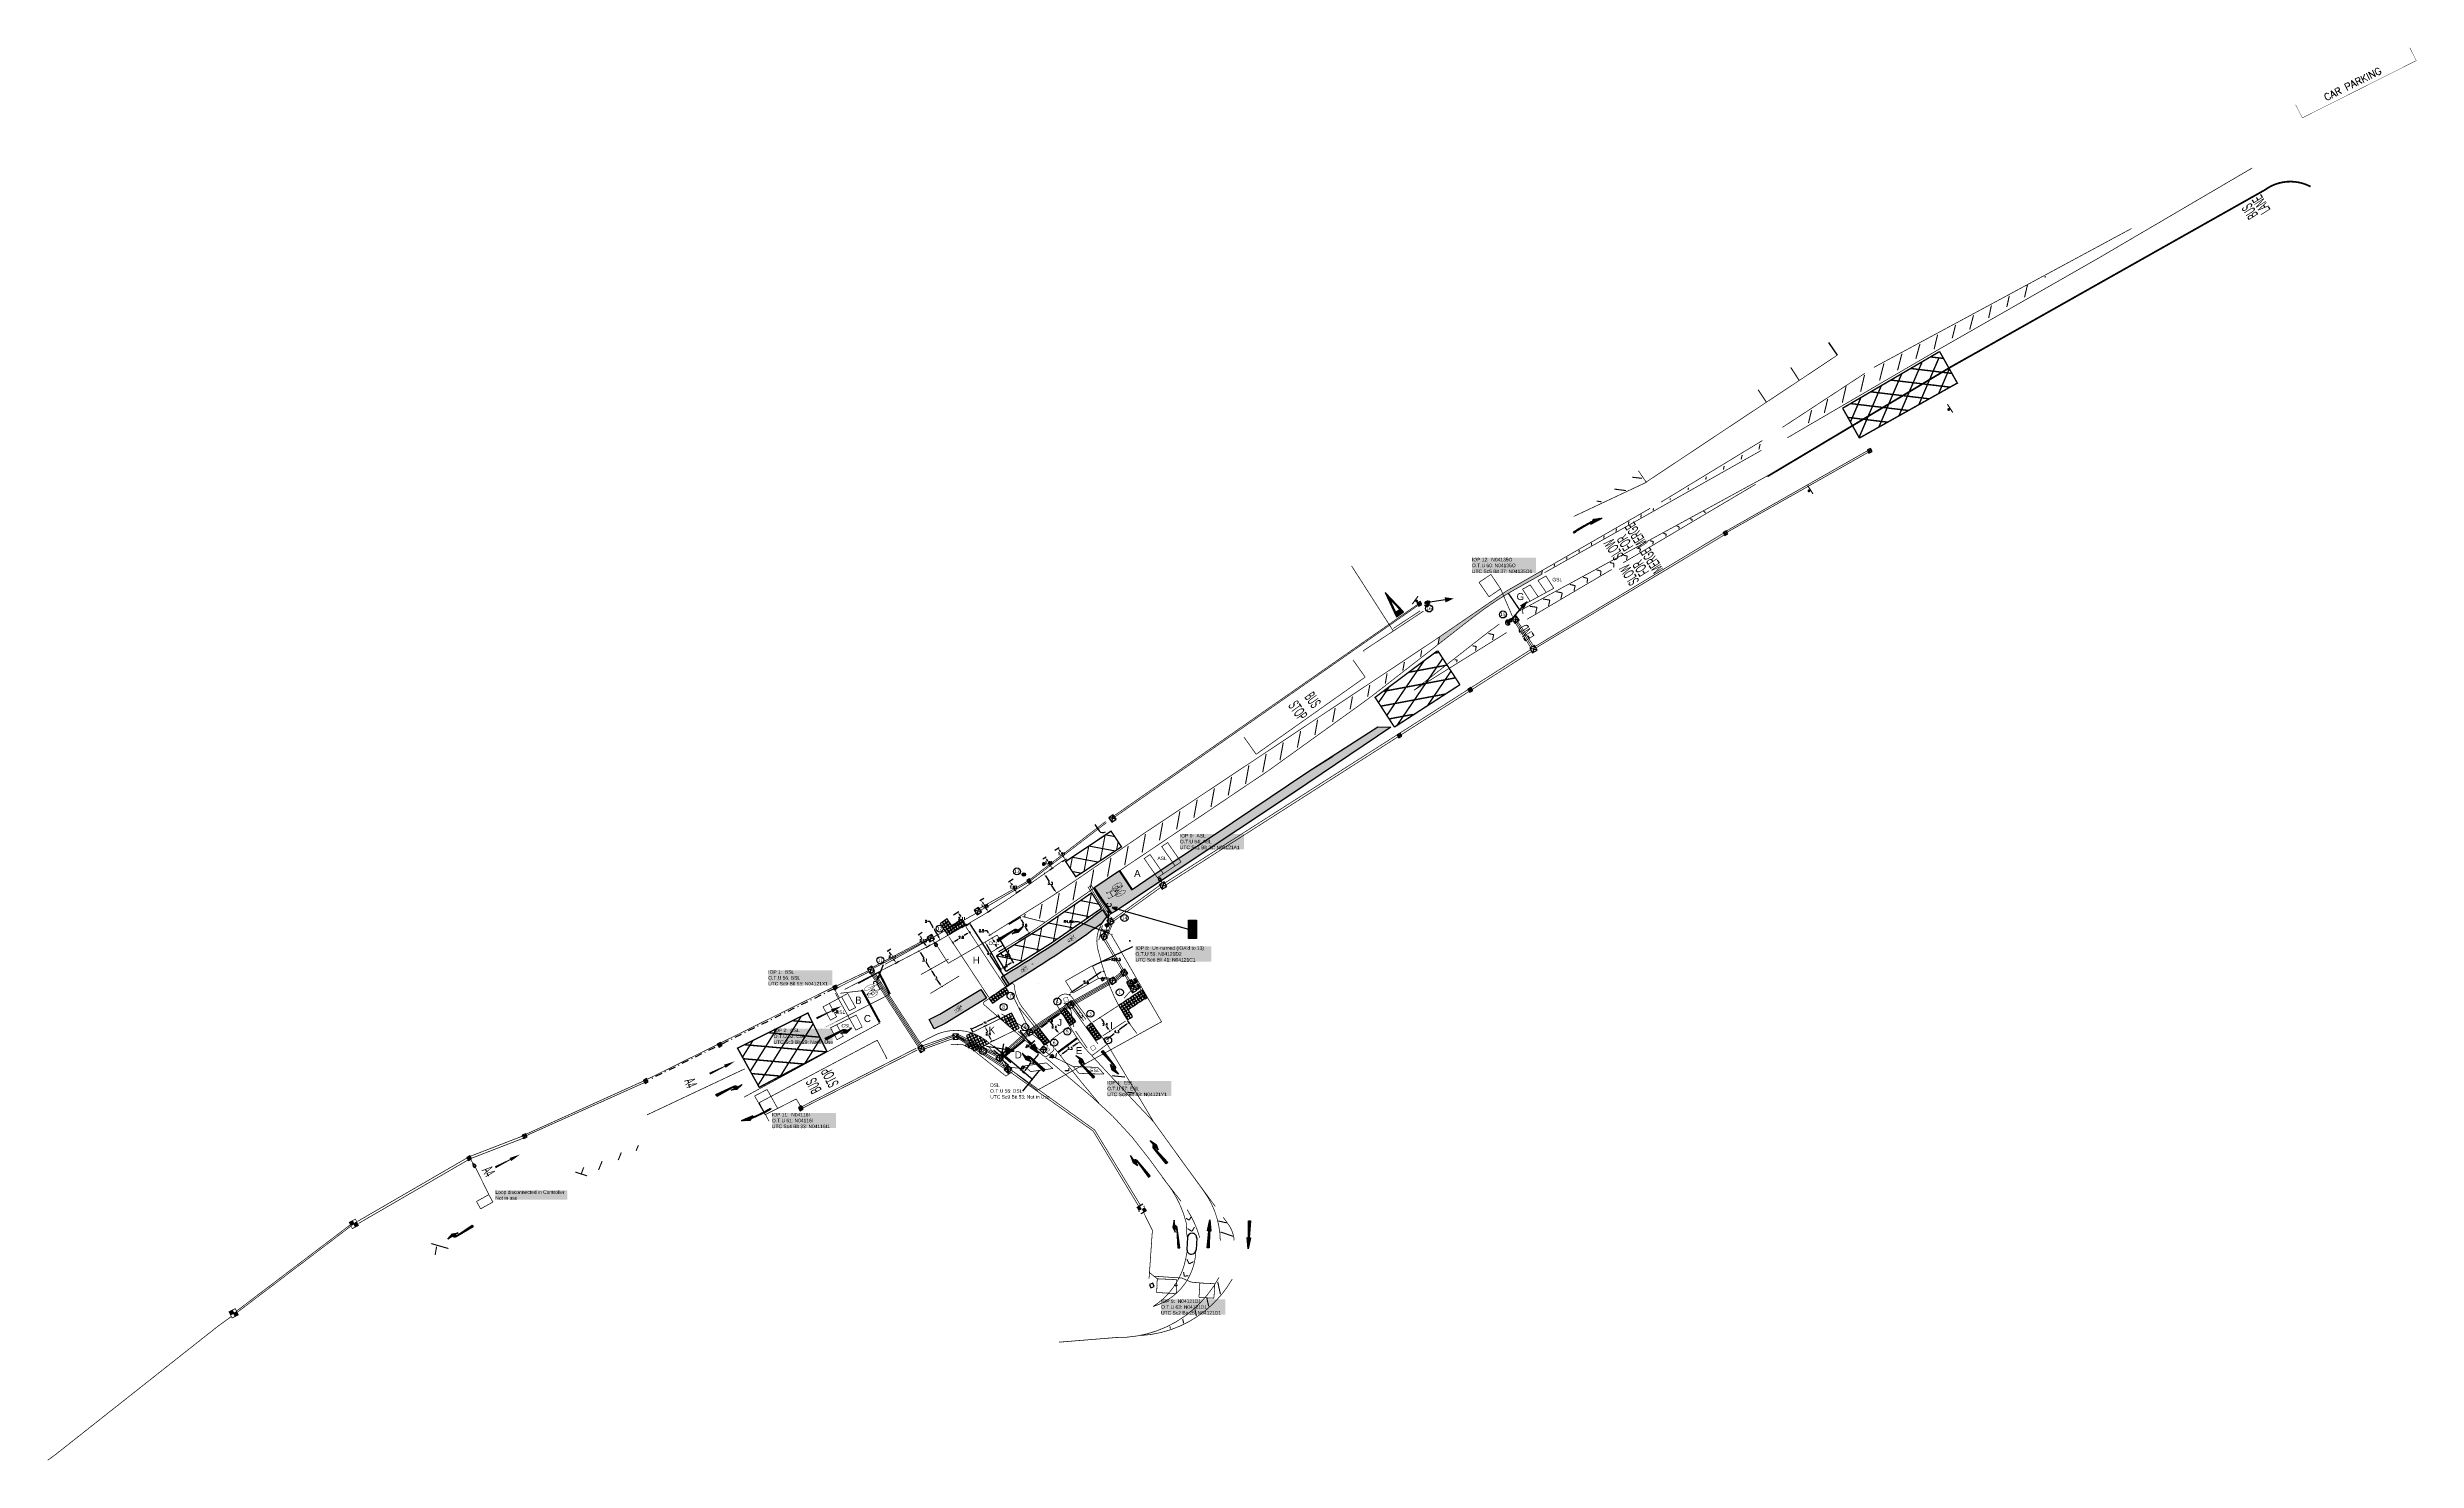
# Model space of a CAD drawing. Extents: x 375488 to 375825, y 165886 to 166087.
import ezdxf
from ezdxf.enums import TextEntityAlignment as Align

# ---------------------------------------------------------------- set-up
doc = ezdxf.new("R2010")
doc.units = 0
for name, pattern in [('1001', [2, 1, 0, 1]), ('1004', [6, 4, -2]), ('1009', [0.9, 0.6, -0.3]), ('1010', [2, 1, -1]), ('1025', [2, 1, -1]), ('1041', [2, 1, 0, 1]), ('1043', [2, 1, 0, 1]), ('1043_200', [100, 100, 0]), ('1055', [0.6, 0.1, -0.5]), ('DASHED', [0.75, 0.5, -0.25]), ('DUCT1', [2, 1, -0.5, 0, -0.5]), ('LabelBoxStyle', [100, 100, 0]), ('LabelLeaderStyle', [100, 100, 0])]:
    doc.linetypes.add(name, pattern=pattern)
doc.layers.get('0').update_dxf_attribs({"linetype": 'CONTINUOUS'})
for name, color, linetype in [('00-Existing', 8, 'CONTINUOUS'), ('00-Prop', 7, 'CONTINUOUS'), ('00-Prop refreshed', 7, 'CONTINUOUS'), ('BOLLARD NEW', 7, 'CONTINUOUS'), ('DATA', 7, 'CONTINUOUS'), ('ducts', 3, 'CONTINUOUS'), ('ELEC LOOPS NEW', 1, 'CONTINUOUS'), ('Existing', 8, 'CONTINUOUS'), ('EXISTING DETAIL', 252, 'CONTINUOUS'), ('EXISTING DUCTS', 8, 'DUCT1'), ('GUARDRAIL PEDESTRIAN', 4, 'CONTINUOUS'), ('KTS_LINES_YEL', 50, 'CONTINUOUS'), ('KTS_SIGNALS', 4, 'CONTINUOUS'), ('KTS_SIGNALS_Labels', 160, 'CONTINUOUS'), ('LIMITOFADOPTION', 193, 'DASHED'), ('LINES', 7, 'CONTINUOUS'), ('Lines remain', 8, 'CONTINUOUS'), ('Lines to remove', 210, 'CONTINUOUS'), ('LOOPS', 1, 'CONTINUOUS'), ('NOTES', 7, 'CONTINUOUS'), ('NUMBERS', 7, 'CONTINUOUS'), ('OUTER_BORDER', 7, 'CONTINUOUS'), ('Proposed Loop', 10, 'CONTINUOUS'), ('Rd Marks White new', 7, 'CONTINUOUS'), ('Rd Marks yellow new', 40, 'CONTINUOUS'), ('ROAD MARKINGS WHITE', 7, 'CONTINUOUS'), ('SCT_LOOP', 10, 'CONTINUOUS'), ('SETOUT', 4, 'CONTINUOUS'), ('SETOUT DIMS', 1, 'CONTINUOUS'), ('SETOUT KERBS AND ISLAND', 170, 'CONTINUOUS'), ('SETOUT MORRISONS SIGN', 3, 'CONTINUOUS'), ('SIGNALS', 4, 'CONTINUOUS'), ('SIGNALS EX REMAIN', 8, 'CONTINUOUS'), ('SIGSnumbers', 7, 'CONTINUOUS'), ('Tactarea', 10, 'CONTINUOUS'), ('Tactpave', 10, 'CONTINUOUS'), ('VIEW', 7, 'CONTINUOUS')]:
    doc.layers.add(name, color=color, linetype=linetype)
doc.styles.add('KTS_tahoma', font='tahoma.ttf')
doc.styles.add('RDMARKP', font='rdmarkp.shx')
doc.styles.get("Standard").update_dxf_attribs({"font": 'romans.shx'})
doc.dimstyles.get("Standard").update_dxf_attribs({"dimtxt": 0.18, "dimasz": 0.18, "dimexe": 0.18, "dimexo": 0.0625, "dimgap": 0.09, "dimtad": 0, "dimtih": 1, "dimtoh": 1, "dimdec": 4, "dimzin": 0, "dimdsep": 46, "dimtxsty": 'Standard', "dimcen": 0.09, "dimadec": 0, "dimazin": 0, "dimtfac": 1, "dimtdec": 4, "dimtofl": 0, "dimtmove": 0, "dimatfit": 3, "dimfxl": 1, "dimtolj": 1, "dimtzin": 0, "dimarcsym": 0})

# ---------------------------------------------------------------- blocks, each defined once
blk = doc.blocks.new('tactknob')
at = {"linetype": 'Continuous'}
for p, q in [((-0.25, 1), (-0.75, 1)), ((-0.32, 0.82), (-0.68, 1.18)), ((-0.68, 0.82), (-0.32, 1.18)), ((-0.5, 0.75), (-0.5, 1.25))]:
    blk.add_line(p, q, dxfattribs=at)
blk = doc.blocks.new('1038r4')
at = {"linetype": 'Continuous'}
h = blk.add_hatch(color=0, dxfattribs=at)
edge = h.paths.add_edge_path()
edge.add_arc((0.36, 2.5), 0.303, 461.1356, 535.2598)
edge.add_line((0.06, 2.52), (0.15, 0))
edge.add_line((0.15, 0), (-0.15, 0))
edge.add_line((-0.15, 0), (-0.04, 2.83))
edge.add_arc((0.36, 2.8), 0.403, 458.2979, 536.0639, ccw=False)
edge.add_line((0.3, 3.2), (0.3, 4))
edge.add_line((0.3, 4), (0.6, 3))
edge.add_line((0.6, 3), (0.3, 2.25))
edge.add_line((0.3, 2.25), (0.3, 2.8))
at = {"color": 0, "linetype": 'Continuous'}
blk.add_lwpolyline([(0.3, 2.8, 0.335198), (0.06, 2.52), (0.15, 0), (-0.15, 0), (-0.04, 2.83, -0.35297), (0.3, 3.2), (0.3, 4), (0.6, 3), (0.3, 2.25)], format="xyb", close=True, dxfattribs=at)
blk = doc.blocks.new('1038A4')
at = {"linetype": 'Continuous'}
for points in [[(0, 4), (-0.25, 2.4), (0.25, 2.4)], [(-0.15, 0), (0.15, 0), (-0.06, 2.4), (0.06, 2.4)]]:
    blk.add_solid(points, dxfattribs=at)
blk = doc.blocks.new('JBOX9')
at = {"color": 0, "linetype": 'ByBlock'}
for p, q in [((0.175, 0.1), (-0.175, 0.1)), ((-0.175, 0.1), (-0.175, -0.25)), ((0.155, 0.08), (-0.155, 0.08)), ((-0.155, 0.08), (-0.155, -0.23)), ((0, 0.1), (0, 0.35)), ((0.155, -0.23), (0.155, 0.08)), ((0.175, -0.25), (0.175, 0.1)), ((-0.175, -0.25), (0.175, -0.25)), ((-0.155, -0.23), (0.155, -0.23))]:
    blk.add_line(p, q, dxfattribs=at)
blk = doc.blocks.new('s800con')
at = {"color": 0}
blk.add_line((-0.36, 0.21), (0.27, 0.57), dxfattribs=at)
blk.add_solid([(-0.36, -0.21), (-0.36, 0.21), (0.36, -0.21), (0.36, 0.21)], dxfattribs=at)
at = {"layer": 'VIEW'}
blk.add_3dface([(-0.36, 0.21), (0.27, 0.57), (0.27, 0.57, 1.16), (-0.36, 0.21, 1.16)], dxfattribs=at)
blk = doc.blocks.new('mwave')
at = {"color": 0, "linetype": 'Continuous'}
for p, q in [((-0.25, 1.5), (-0.25, 3)), ((-0.25, 1.5), (0.25, 1.5)), ((0, 0), (0, 1.5)), ((0.25, 1.5), (0.25, 3))]:
    blk.add_line(p, q, dxfattribs=at)
at = {"layer": 'VIEW', "linetype": 'Continuous'}
blk.add_solid([(0.03, -0.07, 3.3), (0.03, 0.12, 3.3), (-0.03, -0.07, 3.3), (-0.03, 0.12, 3.3)], dxfattribs=at)
blk = doc.blocks.new('JBOX8')
at = {"color": 0, "linetype": 'ByBlock'}
for p, q in [((0.375, 0.375), (-0.375, 0.375)), ((-0.375, 0.375), (-0.375, -0.375)), ((-0.375, 0.375), (0.375, -0.375)), ((0.375, 0.375), (-0.375, -0.375)), ((0.375, -0.375), (0.375, 0.375)), ((-0.375, -0.375), (0.375, -0.375))]:
    blk.add_line(p, q, dxfattribs=at)
blk = doc.blocks.new('JBOX2')
at = {"color": 0, "linetype": 'ByBlock'}
for p, q in [((0.25, 0.25), (-0.25, 0.25)), ((-0.25, 0.25), (-0.25, -0.25)), ((0.25, -0.25), (0.25, 0.25)), ((-0.25, -0.25), (0.25, -0.25))]:
    blk.add_line(p, q, dxfattribs=at)
blk = doc.blocks.new('JBOX5')
at = {"color": 0, "linetype": 'ByBlock'}
for p, q in [((0.25, 0.25), (-0.25, 0.25)), ((-0.25, 0.25), (-0.25, -0.25)), ((-0.25, 0.25), (0.25, -0.25)), ((0.25, 0.25), (-0.25, -0.25)), ((0.25, -0.25), (0.25, 0.25)), ((-0.25, -0.25), (0.25, -0.25))]:
    blk.add_line(p, q, dxfattribs=at)
blk = doc.blocks.new('TACTPBLK')
at = {"color": 0}
blk.add_line((0.5, 0.5), (0.5, 0.5), dxfattribs=at)
blk.add_lwpolyline([(0, 0), (1, 0), (1, 1), (0, 1)], close=True, dxfattribs=at)
blk = doc.blocks.new('fpillar')
at = {"color": 0, "linetype": 'ByBlock'}
blk.add_lwpolyline([(-0.6, -0.6), (0.6, -0.6), (0.6, 0.6), (-0.6, 0.6)], close=True, dxfattribs=at)
at = {"color": 0, "linetype": 'ByBlock', "style": 'KTS_tahoma', "width": 0.688555}
blk.add_text('F-P', height=0.75, dxfattribs=at).set_placement((-0.5, -0.4), (0.5, -0.4), align=Align.FIT)
at = {"layer": 'DATA', "flags": 9}
for tag, p in [('SUPPLYFUSED', (0.7, 13.3)), ('FEEDFROM', (0.7, 12.9)), ('CABS', (0.7, 12.6)), ('CABT', (0.7, 12.2)), ('PDT', (0.7, 11.8)), ('PDS', (0.7, 11.4)), ('CABL', (0.7, 11.1)), ('SC2CABREF', (0.7, 10.7)), ('SC2LOAD', (0.7, 10.3)), ('SC2FUSE', (0.7, 9.9)), ('SC1CABREF', (0.7, 9.6)), ('SC1LOAD', (0.7, 9.2)), ('SC1FUSE', (0.7, 8.8)), ('SCMESS', (0.7, 8.4)), ('PDS', (0.7, 8.1)), ('PDT', (0.7, 7.7)), ('CABL', (0.7, 7.3)), ('CABS', (0.7, 6.9)), ('CABT', (0.7, 6.6)), ('PHASEC', (0.7, 6.2)), ('CABREF', (0.7, 5.8)), ('VDROP', (0.7, 5.4)), ('ILEFUSE', (0.7, 5.1)), ('ACCLOAD', (0.7, 4.7)), ('LAMPLOAD', (0.7, 4.3)), ('ZE', (0.7, 3.9)), ('PSCC', (0.7, 3.6)), ('VLOAD', (0.7, 3.2)), ('COMM3', (0.7, 2.8)), ('COMM2', (0.7, 2.4)), ('COMM1', (0.7, 2.1)), ('AREA', (0.7, 1.7)), ('STREET', (0.7, 1.3)), ('LOC', (0.7, 0.9)), ('DIST', (0.7, 0.6)), ('SERVICE', (0.7, 0.2)), ('CONTROL', (0.7, -0.2)), ('ROOT', (0.7, -1.3)), ('TYPE', (0.7, -1.7)), ('STAT', (0.7, -2.1)), ('SCHNO', (0.7, -2.4)), ('EQUIPNO', (0.7, -2.8))]:
    blk.add_attdef(tag, p, '', height=0.375, dxfattribs=at)
blk = doc.blocks.new('pole')
at = {"const_width": 0.25}
blk.add_lwpolyline([(-0.12, 0, 1), (0.12, 0, 1)], format="xyb", close=True, dxfattribs=at)
at = {"layer": 'SETOUT', "const_width": 0.125}
blk.add_lwpolyline([(-0.06, 0, 1), (0.06, 0, 1)], format="xyb", close=True, dxfattribs=at)
at = {"layer": 'VIEW'}
blk.add_lwpolyline([(-0.03, 0.04), (-0.05, 0), (-0.03, -0.04), (0.03, -0.04), (0.05, 0), (0.03, 0.04)], close=True, dxfattribs=at)
at = {"layer": 'DATA', "flags": 9}
for tag, p in [('TYPE', (0.5, 0.75)), ('HEIGHT', (0.5, 1)), ('NUM', (0.5, 0.5)), ('SITE', (0.5, 0.25)), ('IDENT', (0.5, 0))]:
    blk.add_attdef(tag, p, '', height=0.2, dxfattribs=at)
blk = doc.blocks.new('HD001P')
at = {"linetype": 'Continuous'}
blk.add_line((0, 2.75), (0, 0), dxfattribs=at)
blk.add_solid([(0.38, 2.75), (-0.38, 2.75), (0, 4)], dxfattribs=at)
at = {"layer": 'VIEW', "color": 1, "linetype": 'Continuous', "extrusion": (0, 1, 0), "const_width": 0.1, "elevation": 0.27}
blk.add_lwpolyline([(0.05, 2.94, 1), (-0.05, 2.94, 1)], format="xyb", close=True, dxfattribs=at)
at = {"layer": 'VIEW', "color": 2, "linetype": 'Continuous', "extrusion": (0, 1, 0), "const_width": 0.1, "elevation": 0.27}
blk.add_lwpolyline([(0.05, 2.62, 1), (-0.05, 2.62, 1)], format="xyb", close=True, dxfattribs=at)
at = {"layer": 'VIEW', "color": 3, "linetype": 'Continuous', "extrusion": (0, 1, 0), "const_width": 0.1, "elevation": 0.27}
blk.add_lwpolyline([(0.05, 2.3, 1), (-0.05, 2.3, 1)], format="xyb", close=True, dxfattribs=at)
at = {"layer": 'VIEW', "color": 7, "linetype": 'Continuous'}
for points in [[(-0.2, 0.27, 2.1), (-0.29, 0.27, 2.1), (-0.29, 0.27, 3.2), (-0.2, 0.27, 3.2)], [(0.29, 0.27, 2.1), (0.2, 0.27, 2.1), (0.2, 0.27, 3.2), (0.29, 0.27, 3.2)]]:
    blk.add_3dface(points, dxfattribs=at)
at = {"layer": 'VIEW', "linetype": 'Continuous'}
for points in [[(0.2, 0.27, 2.1), (-0.2, 0.27, 2.1), (-0.2, 0.27, 3.2), (0.2, 0.27, 3.2)], [(-0.2, 0.21, 2.1), (-0.2, 0.27, 2.1), (-0.2, 0.27, 3.2), (-0.2, 0.21, 3.2)], [(-0.03, 0.12, 2.1), (-0.03, 0.27, 2.1), (-0.2, 0.27, 2.1), (-0.2, 0.21, 2.1)], [(-0.03, 0.12, 3.2), (-0.03, 0.27, 3.2), (-0.2, 0.27, 3.2), (-0.2, 0.21, 3.2)], [(-0.2, 0.21, 2.1), (-0.03, 0.12, 2.1), (-0.03, 0.12, 3.2), (-0.2, 0.21, 3.2)], [(0.03, 0.27, 2.1), (0.03, 0.12, 2.1), (-0.03, 0.12, 2.1), (-0.03, 0.27, 2.1)], [(0.03, 0.27, 3.2), (0.03, 0.12, 3.2), (-0.03, 0.12, 3.2), (-0.03, 0.27, 3.2)], [(-0.03, 0.12, 2.1), (0.03, 0.12, 2.1), (0.03, 0.12, 3.2), (-0.03, 0.12, 3.2)], [(0.2, 0.21, 2.1), (0.2, 0.27, 2.1), (0.03, 0.27, 2.1), (0.03, 0.12, 2.1)], [(0.2, 0.21, 3.2), (0.2, 0.27, 3.2), (0.03, 0.27, 3.2), (0.03, 0.12, 3.2)], [(0.03, 0.12, 2.1), (0.2, 0.21, 2.1), (0.2, 0.21, 3.2), (0.03, 0.12, 3.2)], [(0.2, 0.21, 2.1), (0.2, 0.27, 2.1), (0.2, 0.27, 3.2), (0.2, 0.21, 3.2)]]:
    blk.add_3dface(points, dxfattribs=at)
at = {"layer": 'DATA', "flags": 9}
for tag, p in [('TYPE', (0.75, 0.25)), ('SUPPORT', (0.75, 1.5)), ('BRACKETS', (0.75, 1.25)), ('HEIGHT', (0.75, 1)), ('CABLE', (0.75, 0.75)), ('PHASE', (0.75, 0.5)), ('NUM', (0.75, 0)), ('SITE', (0.75, -0.25)), ('IDENT', (0.75, -0.5))]:
    blk.add_attdef(tag, p, '', height=0.2, dxfattribs=at)
at = {"layer": 'VIEW', "linetype": 'Continuous'}
mesh = blk.add_polymesh((13, 3), dxfattribs=at)
for k, corner in enumerate([(0.11, 0.27, 2.88), (0.11, 0.39, 2.88), (0.11, 0.52, 2.88), (0.12, 0.27, 2.92), (0.12, 0.39, 2.92), (0.12, 0.52, 2.92), (0.12, 0.27, 2.96), (0.12, 0.39, 2.96), (0.12, 0.52, 2.96), (0.11, 0.27, 3), (0.11, 0.39, 3), (0.11, 0.52, 3), (0.08, 0.27, 3.04), (0.08, 0.39, 3.04), (0.08, 0.52, 3.04), (0.04, 0.27, 3.06), (0.04, 0.39, 3.06), (0.04, 0.52, 3.06), (0, 0.27, 3.06), (0, 0.39, 3.06), (0, 0.52, 3.06), (-0.04, 0.27, 3.06), (-0.04, 0.39, 3.06), (-0.04, 0.52, 3.06), (-0.08, 0.27, 3.04), (-0.08, 0.39, 3.04), (-0.08, 0.52, 3.04), (-0.11, 0.27, 3), (-0.11, 0.39, 3), (-0.11, 0.52, 3), (-0.12, 0.27, 2.96), (-0.12, 0.39, 2.96), (-0.12, 0.52, 2.96), (-0.12, 0.27, 2.92), (-0.12, 0.39, 2.92), (-0.12, 0.52, 2.92), (-0.11, 0.27, 2.88), (-0.11, 0.39, 2.88), (-0.11, 0.52, 2.88)]):
    mesh.set_mesh_vertex(divmod(k, 3), corner)
mesh = blk.add_polymesh((13, 3), dxfattribs=at)
for k, corner in enumerate([(0.11, 0.27, 2.56), (0.11, 0.39, 2.56), (0.11, 0.52, 2.56), (0.12, 0.27, 2.6), (0.12, 0.39, 2.6), (0.12, 0.52, 2.6), (0.12, 0.27, 2.64), (0.12, 0.39, 2.64), (0.12, 0.52, 2.64), (0.11, 0.27, 2.68), (0.11, 0.39, 2.68), (0.11, 0.52, 2.68), (0.08, 0.27, 2.72), (0.08, 0.39, 2.72), (0.08, 0.52, 2.72), (0.04, 0.27, 2.74), (0.04, 0.39, 2.74), (0.04, 0.52, 2.74), (0, 0.27, 2.75), (0, 0.39, 2.75), (0, 0.52, 2.75), (-0.04, 0.27, 2.74), (-0.04, 0.39, 2.74), (-0.04, 0.52, 2.74), (-0.08, 0.27, 2.72), (-0.08, 0.39, 2.72), (-0.08, 0.52, 2.72), (-0.11, 0.27, 2.68), (-0.11, 0.39, 2.68), (-0.11, 0.52, 2.68), (-0.12, 0.27, 2.64), (-0.12, 0.39, 2.64), (-0.12, 0.52, 2.64), (-0.12, 0.27, 2.6), (-0.12, 0.39, 2.6), (-0.12, 0.52, 2.6), (-0.11, 0.27, 2.56), (-0.11, 0.39, 2.56), (-0.11, 0.52, 2.56)]):
    mesh.set_mesh_vertex(divmod(k, 3), corner)
mesh = blk.add_polymesh((13, 3), dxfattribs=at)
for k, corner in enumerate([(0.11, 0.27, 2.24), (0.11, 0.39, 2.24), (0.11, 0.52, 2.24), (0.12, 0.27, 2.28), (0.12, 0.39, 2.28), (0.12, 0.52, 2.28), (0.12, 0.27, 2.32), (0.12, 0.39, 2.32), (0.12, 0.52, 2.32), (0.11, 0.27, 2.36), (0.11, 0.39, 2.36), (0.11, 0.52, 2.36), (0.08, 0.27, 2.4), (0.08, 0.39, 2.4), (0.08, 0.52, 2.4), (0.04, 0.27, 2.42), (0.04, 0.39, 2.42), (0.04, 0.52, 2.42), (0, 0.27, 2.42), (0, 0.39, 2.42), (0, 0.52, 2.42), (-0.04, 0.27, 2.42), (-0.04, 0.39, 2.42), (-0.04, 0.52, 2.42), (-0.08, 0.27, 2.4), (-0.08, 0.39, 2.4), (-0.08, 0.52, 2.4), (-0.11, 0.27, 2.36), (-0.11, 0.39, 2.36), (-0.11, 0.52, 2.36), (-0.12, 0.27, 2.32), (-0.12, 0.39, 2.32), (-0.12, 0.52, 2.32), (-0.12, 0.27, 2.28), (-0.12, 0.39, 2.28), (-0.12, 0.52, 2.28), (-0.11, 0.27, 2.24), (-0.11, 0.39, 2.24), (-0.11, 0.52, 2.24)]):
    mesh.set_mesh_vertex(divmod(k, 3), corner)
blk = doc.blocks.new('POLESOCK')
at = {"color": 0}
blk.add_arc((0, 0.2), 0.35, 328.8114, 211.1886, dxfattribs=at)
at = {"color": 0, "linetype": 'ByBlock'}
blk.add_arc((0, 0), 0.3, 3.5833, 176.4167, dxfattribs=at)
blk = doc.blocks.new('poleno')
at = {"layer": 'NUMBERS'}
blk.add_circle((0, 0), 1, dxfattribs=at)
at = {"layer": 'NUMBERS', "style": 'KTS_tahoma'}
blk.add_attdef('NUMBER', text='', height=1, dxfattribs=at).set_placement((0, 0), align=Align.MIDDLE)
blk = doc.blocks.new('1059')
at = {"linetype": 'Continuous'}
blk.add_hatch(color=256, dxfattribs=at).paths.add_polyline_path([(-0.15, 0), (-0.06, 2.4), (-0.25, 2.4), (0, 4), (0.25, 2.4), (0.06, 2.4), (0.15, 0)])
blk.add_lwpolyline([(-0.15, 0), (-0.06, 2.4), (-0.25, 2.4), (0, 4), (0.25, 2.4), (0.06, 2.4), (0.15, 0)], close=True, dxfattribs=at)
blk = doc.blocks.new('1057l')
at = {"color": 0}
blk.add_line((-0.14, 0.93), (-0.09, 0.86), dxfattribs=at)
at = {"color": 0, "const_width": 0.0463}
for points in [[(-0.67, 1.53, 0.213749), (-0.76, 1.5, 0.093897), (-0.87, 1.31, 0.050566), (-0.93, 1.09, 0.037992), (-0.95, 0.78, 0.037992), (-0.93, 0.47, 0.050566), (-0.87, 0.25, 0.093897), (-0.76, 0.07, 0.213749), (-0.67, 0.03, 0.213749), (-0.59, 0.07, 0.093897), (-0.48, 0.25, 0.050566), (-0.42, 0.47, 0.037992), (-0.4, 0.78, 0.037992), (-0.42, 1.09, 0.050566), (-0.48, 1.31, 0.093897), (-0.59, 1.5, 0.213749)], [(0.02, 1.07, 0.211848), (-0.02, 1.05, 0.094525), (-0.08, 0.96, 0.051213), (-0.11, 0.85, 0.038544), (-0.12, 0.7, 0.038544), (-0.11, 0.55, 0.051213), (-0.08, 0.44, 0.094525), (-0.02, 0.35, 0.211848), (0.02, 0.33, 0.211848), (0.07, 0.35, 0.094525), (0.12, 0.44, 0.051213), (0.15, 0.55, 0.038544), (0.16, 0.7, 0.038544), (0.15, 0.85, 0.051213), (0.12, 0.96, 0.094525), (0.07, 1.05, 0.211848)], [(0.53, 1.53, 0.213749), (0.44, 1.5, 0.093897), (0.33, 1.31, 0.050566), (0.28, 1.09, 0.037992), (0.25, 0.78, 0.037992), (0.28, 0.47, 0.050566), (0.33, 0.25, 0.093897), (0.44, 0.07, 0.213749), (0.53, 0.03, 0.213749), (0.62, 0.07, 0.093897), (0.73, 0.25, 0.050566), (0.79, 0.47, 0.037992), (0.81, 0.78, 0.037992), (0.79, 1.09, 0.050566), (0.73, 1.31, 0.093897), (0.62, 1.5, 0.213749)]]:
    blk.add_lwpolyline(points, format="xyb", close=True, dxfattribs=at)
at = {"color": 0}
for points, const_width in [([(-0.67, 0.7), (-0.64, 0.8), (-0.62, 0.91), (-0.6, 1.01), (-0.58, 1.11), (-0.57, 1.22), (-0.56, 1.32), (-0.55, 1.42), (-0.54, 1.53), (-0.53, 1.64), (-0.53, 1.74), (-0.52, 1.84), (-0.52, 1.93), (-0.52, 2), (-0.51, 2.06), (-0.51, 2.1), (-0.51, 2.11)], 0.0463), ([(-0.51, 2.04), (0.25, 2.04)], 0.0926), ([(-0.44, 1.56), (-0.51, 1.7)], 0.0741), ([(-0.51, 2.11), (-0.49, 2.44)], 0.0463), ([(-0.47, 1.67), (-0.51, 1.77)], 0.0185), ([(-0.5, 1.73), (-0.51, 1.74)], 0.0185), ([(-0.5, 1.7), (-0.51, 1.73)], 0.0278), ([(-0.12, 0.89), (-0.44, 1.56)], 0.0732), ([(-0.12, 0.89), (-0.44, 1.56)], 0.0278), ([(-0.14, 0.89), (-0.12, 0.82)], 0.0278), ([(-0.05, 1.17), (-0.05, 1.31)], 0.0926), ([(-0.07, 1.3), (-0.06, 1.31), (-0.06, 1.32), (-0.04, 1.32), (-0.04, 1.31), (-0.03, 1.3)], 0.0278), ([(-0.02, 1.08), (-0.06, 1.2)], 0.0421), ([(0.07, 0.34), (0.11, 0.26)], 0.0421), ([(0.09, 1.03), (0.28, 2.04)], 0.0463), ([(0.11, 0.27), (0.11, 0.14)], 0.0926), ([(0.1, 0.14), (0.11, 0.12), (0.12, 0.12), (0.13, 0.14), (0.14, 0.16)], 0.0278), ([(0.16, 0.7), (0.53, 0.7)], 0.0926), ([(0.25, 2.07), (0.28, 2.07)], 0.0463), ([(0.28, 2.04), (0.28, 2.11)], 0.0278), ([(0.3, 2.09), (0.35, 2.44)], 0.0463), ([(0.3, 2.04), (0.3, 2.11)], 0.0278), ([(0.53, 0.79), (0.3, 2.07)], 0.0463), ([(0.53, 0.79), (0.55, 0.7)], 0.0463), ([(0.55, 0.7), (0.53, 0.65)], 0.0278)]:
    blk.add_lwpolyline(points, dxfattribs=dict(at, const_width=const_width))
for points in [[(-0.49, 2.44, 0.0463, 0.0487, 0), (-0.5, 2.46, 0.0487, 0.0509, 0), (-0.51, 2.48, 0.0509, 0.0528, 0), (-0.52, 2.5, 0.0528, 0.0545, 0), (-0.52, 2.51, 0.0545, 0.056, 0), (-0.53, 2.52, 0.056, 0.0573, 0), (-0.54, 2.53, 0.0573, 0.0585, 0), (-0.54, 2.54, 0.0585, 0.0595, 0), (-0.54, 2.55, 0.0595, 0.0605, 0), (-0.55, 2.56, 0.0605, 0.0615, 0), (-0.55, 2.57, 0.0615, 0.0623, 0), (-0.55, 2.58, 0.0623, 0.0632, 0), (-0.55, 2.59, 0.0632, 0.0642, 0), (-0.54, 2.59, 0.0642, 0.0652, 0), (-0.54, 2.6, 0.0652, 0.0664, 0), (-0.53, 2.61, 0.0664, 0.0678, 0), (-0.52, 2.62, 0.0678, 0.0695, 0), (-0.51, 2.63, 0.0695, 0.0714, 0), (-0.49, 2.64, 0.0714, 0.0736, 0), (-0.47, 2.65, 0.0736, 0.0763, 0), (-0.45, 2.66, 0.0763, 0.0794, 0), (-0.42, 2.66, 0.0794, 0.0831, 0), (-0.39, 2.67, 0.0831, 0.0875, 0), (-0.35, 2.67, 0.0875, 0.0926, 0), (-0.3, 2.67, 0.0926, 0.0926, 0)], [(0.17, 2.51, 0.0463, 0.139, 0), (0.38, 2.5, 0.139, 0.0463, 0), (0.48, 2.54, 0.0463, 0.0463, 0)]]:
    blk.add_lwpolyline(points, format="xyseb", dxfattribs=at)
for points in [[(-0.09, 1.3), (-0.08, 1.31), (-0.08, 1.31), (-0.08, 1.31), (-0.08, 1.32), (-0.08, 1.32), (-0.08, 1.32), (-0.08, 1.32), (-0.07, 1.32), (-0.07, 1.32), (-0.07, 1.33), (-0.07, 1.33), (-0.07, 1.33), (-0.07, 1.33), (-0.07, 1.33), (-0.07, 1.33), (-0.06, 1.33), (-0.06, 1.33), (-0.06, 1.33), (-0.06, 1.33), (-0.06, 1.33), (-0.06, 1.33), (-0.06, 1.33), (-0.05, 1.34), (-0.05, 1.34), (-0.05, 1.34), (-0.05, 1.34), (-0.05, 1.34), (-0.05, 1.34), (-0.05, 1.34), (-0.04, 1.33), (-0.04, 1.33), (-0.04, 1.33), (-0.04, 1.33), (-0.04, 1.33), (-0.04, 1.33), (-0.04, 1.33), (-0.04, 1.33), (-0.04, 1.33), (-0.04, 1.33), (-0.03, 1.33), (-0.03, 1.33), (-0.03, 1.33), (-0.03, 1.33), (-0.03, 1.33), (-0.03, 1.33), (-0.03, 1.32), (-0.03, 1.32), (-0.03, 1.32), (-0.03, 1.32), (-0.03, 1.32), (-0.03, 1.32), (-0.02, 1.32), (-0.02, 1.31), (-0.02, 1.31), (-0.02, 1.31), (-0.02, 1.31)], [(0.08, 0.14), (0.08, 0.14), (0.08, 0.13), (0.08, 0.13), (0.08, 0.12), (0.09, 0.12), (0.09, 0.12), (0.09, 0.12), (0.09, 0.11), (0.09, 0.11), (0.1, 0.11), (0.1, 0.11), (0.1, 0.1), (0.1, 0.1), (0.1, 0.1), (0.11, 0.1), (0.11, 0.1), (0.11, 0.1), (0.11, 0.1), (0.11, 0.1), (0.11, 0.1), (0.11, 0.1), (0.11, 0.1), (0.12, 0.1), (0.12, 0.1), (0.12, 0.1), (0.12, 0.1), (0.12, 0.1), (0.12, 0.1), (0.13, 0.1), (0.13, 0.11), (0.13, 0.11), (0.13, 0.11), (0.13, 0.11), (0.14, 0.12), (0.14, 0.12), (0.14, 0.12), (0.14, 0.13), (0.15, 0.13), (0.15, 0.14), (0.15, 0.14)]]:
    blk.add_lwpolyline(points, dxfattribs=at)
for points in [[(-0.09, 1.31), (-0.08, 1.31), (-0.07, 1.32), (-0.06, 1.33)], [(-0.07, 1.32), (-0.06, 1.33), (-0.05, 1.34), (-0.04, 1.33)], [(-0.05, 1.34), (-0.04, 1.33), (-0.03, 1.33), (-0.03, 1.32)], [(0.08, 0.14), (0.08, 0.12), (0.09, 0.11), (0.11, 0.1)], [(0.09, 0.11), (0.11, 0.1), (0.12, 0.1), (0.13, 0.11)], [(0.12, 0.1), (0.13, 0.11), (0.14, 0.12), (0.14, 0.13)]]:
    blk.add_solid(points, dxfattribs=at)
blk = doc.blocks.new('1038l4')
h = blk.add_hatch(color=0)
edge = h.paths.add_edge_path()
edge.add_arc((-0.36, 2.5), 0.303, 4.7402, 78.8644, ccw=False)
edge.add_line((-0.06, 2.52), (-0.15, 0))
edge.add_line((-0.15, 0), (0.15, 0))
edge.add_line((0.15, 0), (0.04, 2.83))
edge.add_arc((-0.36, 2.8), 0.403, 3.9361, 81.7021)
edge.add_line((-0.3, 3.2), (-0.3, 4))
edge.add_line((-0.3, 4), (-0.6, 3))
edge.add_line((-0.6, 3), (-0.3, 2.25))
edge.add_line((-0.3, 2.25), (-0.3, 2.8))
at = {"color": 0, "linetype": 'Continuous'}
blk.add_lwpolyline([(-0.3, 2.8, -0.335198), (-0.06, 2.52), (-0.15, 0), (0.15, 0), (0.04, 2.83, 0.35297), (-0.3, 3.2), (-0.3, 4), (-0.6, 3), (-0.3, 2.25)], format="xyb", close=True, dxfattribs=at)
blk = doc.blocks.new('*D235')
at = {"layer": 'SETOUT DIMS', "color": 0, "lineweight": -2, "transparency": 16777216}
for p, q in [((375629.77, 165969.48), (375629.87, 165969.54)), ((375629.91, 165969.15), (375630.44, 165968.34)), ((375631.32, 165967.01), (375630.79, 165967.81)), ((375631.56, 165966.75), (375631.66, 165966.81))]:
    blk.add_line(p, q, dxfattribs=at)
at = {"layer": 'SETOUT DIMS', "color": 0, "transparency": 16777216}
for points in [[(375629.96, 165969.18), (375629.86, 165969.12), (375629.72, 165969.44)], [(375631.37, 165967.04), (375631.27, 165966.98), (375631.51, 165966.71)]]:
    blk.add_solid(points, dxfattribs=at)
at = {"layer": 'SETOUT DIMS', "color": 0, "transparency": 16777216, "insert": (375630.61, 165968.08), "char_height": 0.35, "attachment_point": 5}
blk.add_mtext('\\A1;3.3', dxfattribs=at)
blk = doc.blocks.new('*D236')
at = {"layer": 'SETOUT DIMS', "color": 0, "lineweight": -2, "transparency": 16777216}
for p, q in [((375613.63, 165955.9), (375613.73, 165955.96)), ((375613.77, 165955.57), (375614.2, 165954.88)), ((375614.97, 165953.66), (375614.54, 165954.35)), ((375615.21, 165953.39), (375615.31, 165953.46))]:
    blk.add_line(p, q, dxfattribs=at)
at = {"layer": 'SETOUT DIMS', "color": 0, "transparency": 16777216}
for points in [[(375613.82, 165955.6), (375613.72, 165955.54), (375613.58, 165955.86)], [(375615.02, 165953.69), (375614.92, 165953.62), (375615.16, 165953.36)]]:
    blk.add_solid(points, dxfattribs=at)
at = {"layer": 'SETOUT DIMS', "color": 0, "transparency": 16777216, "insert": (375614.37, 165954.61), "char_height": 0.35, "attachment_point": 5}
blk.add_mtext('\\A1;3', dxfattribs=at)
blk = doc.blocks.new('*D237')
at = {"layer": 'SETOUT DIMS', "color": 0, "lineweight": -2, "transparency": 16777216}
for p, q in [((375611.92, 165958.43), (375611.82, 165958.37)), ((375612.16, 165958.16), (375612.61, 165957.43)), ((375613.4, 165956.16), (375612.94, 165956.9)), ((375613.53, 165955.83), (375613.43, 165955.77))]:
    blk.add_line(p, q, dxfattribs=at)
at = {"layer": 'SETOUT DIMS', "color": 0, "transparency": 16777216}
for points in [[(375612.21, 165958.19), (375612.11, 165958.13), (375611.98, 165958.46)], [(375613.44, 165956.19), (375613.35, 165956.13), (375613.58, 165955.86)]]:
    blk.add_solid(points, dxfattribs=at)
at = {"layer": 'SETOUT DIMS', "color": 0, "transparency": 16777216, "insert": (375612.78, 165957.16), "char_height": 0.35, "attachment_point": 5}
blk.add_mtext('\\A1;3.1', dxfattribs=at)
blk = doc.blocks.new('*D238')
at = {"layer": 'SETOUT DIMS', "color": 0, "lineweight": -2, "transparency": 16777216}
for p, q in [((375624.73, 165962.26), (375626.42, 165963.29)), ((375626.08, 165960.05), (375627.77, 165961.09)), ((375626.45, 165962.9), (375626.78, 165962.37)), ((375627.44, 165961.29), (375627.1, 165961.84))]:
    blk.add_line(p, q, dxfattribs=at)
at = {"layer": 'SETOUT DIMS', "color": 0, "transparency": 16777216}
for points in [[(375626.5, 165962.93), (375626.4, 165962.87), (375626.27, 165963.2)], [(375627.49, 165961.32), (375627.39, 165961.26), (375627.62, 165960.99)]]:
    blk.add_solid(points, dxfattribs=at)
at = {"layer": 'SETOUT DIMS', "color": 0, "transparency": 16777216, "insert": (375626.94, 165962.1), "char_height": 0.35, "attachment_point": 5}
blk.add_mtext('\\A1;2.6', dxfattribs=at)
blk = doc.blocks.new('*D239')
at = {"layer": 'SETOUT DIMS', "color": 0, "lineweight": -2, "transparency": 16777216}
for p, q in [((375632.08, 165943.6), (375632.15, 165943.5)), ((375632.34, 165943.85), (375633.02, 165944.32)), ((375634.48, 165945.32), (375633.8, 165944.85)), ((375634.81, 165945.47), (375634.87, 165945.37))]:
    blk.add_line(p, q, dxfattribs=at)
at = {"layer": 'SETOUT DIMS', "color": 0, "transparency": 16777216}
for points in [[(375632.3, 165943.9), (375632.37, 165943.8), (375632.05, 165943.65)], [(375634.45, 165945.37), (375634.52, 165945.27), (375634.77, 165945.52)]]:
    blk.add_solid(points, dxfattribs=at)
at = {"layer": 'SETOUT DIMS', "color": 0, "transparency": 16777216, "insert": (375633.41, 165944.59), "char_height": 0.35, "attachment_point": 5}
blk.add_mtext('\\A1;3.3', dxfattribs=at)
blk = doc.blocks.new('*D240')
at = {"layer": 'SETOUT DIMS', "color": 0, "lineweight": -2, "transparency": 16777216}
for p, q in [((375628.87, 165943.73), (375628.19, 165942.88)), ((375628.86, 165944.19), (375629.23, 165943.89)), ((375626.59, 165941.35), (375626.96, 165941.05)), ((375627.04, 165941.44), (375627.77, 165942.35))]:
    blk.add_line(p, q, dxfattribs=at)
at = {"layer": 'SETOUT DIMS', "color": 0, "transparency": 16777216}
for points in [[(375628.83, 165943.77), (375628.92, 165943.69), (375629.09, 165944)], [(375626.99, 165941.48), (375627.09, 165941.4), (375626.82, 165941.17)]]:
    blk.add_solid(points, dxfattribs=at)
at = {"layer": 'SETOUT DIMS', "color": 0, "transparency": 16777216, "insert": (375627.98, 165942.61), "char_height": 0.35, "attachment_point": 5}
blk.add_mtext('\\A1;3.6', dxfattribs=at)
blk = doc.blocks.new('*D241')
at = {"layer": 'SETOUT DIMS', "color": 0, "lineweight": -2, "transparency": 16777216}
for p, q in [((375630.5, 165948.63), (375630.59, 165948.71)), ((375630.66, 165948.32), (375630.97, 165947.89)), ((375631.69, 165946.94), (375631.37, 165947.36)), ((375631.95, 165946.7), (375632.04, 165946.77))]:
    blk.add_line(p, q, dxfattribs=at)
at = {"layer": 'SETOUT DIMS', "color": 0, "transparency": 16777216}
for points in [[(375630.7, 165948.35), (375630.61, 165948.28), (375630.45, 165948.6)], [(375631.73, 165946.98), (375631.64, 165946.91), (375631.9, 165946.66)]]:
    blk.add_solid(points, dxfattribs=at)
at = {"layer": 'SETOUT DIMS', "color": 0, "transparency": 16777216, "insert": (375631.17, 165947.63), "char_height": 0.35, "attachment_point": 5}
blk.add_mtext('\\A1;2.4', dxfattribs=at)
blk = doc.blocks.new('*D242')
at = {"layer": 'SETOUT DIMS', "color": 0, "lineweight": -2, "transparency": 16777216}
for p, q in [((375621.63, 165947.91), (375621.13, 165947.68)), ((375621.44, 165947.43), (375621.67, 165946.93)), ((375622.14, 165945.89), (375621.91, 165946.4)), ((375622.63, 165945.72), (375622.13, 165945.5))]:
    blk.add_line(p, q, dxfattribs=at)
at = {"layer": 'SETOUT DIMS', "color": 0, "transparency": 16777216}
for points in [[(375621.49, 165947.46), (375621.39, 165947.41), (375621.3, 165947.75)], [(375622.2, 165945.91), (375622.09, 165945.86), (375622.29, 165945.57)]]:
    blk.add_solid(points, dxfattribs=at)
at = {"layer": 'SETOUT DIMS', "color": 0, "transparency": 16777216, "insert": (375621.79, 165946.66), "char_height": 0.35, "attachment_point": 5}
blk.add_mtext('\\A1;2.4', dxfattribs=at)
blk = doc.blocks.new('*D243')
at = {"layer": 'SETOUT DIMS', "color": 0, "lineweight": -2, "transparency": 16777216}
for p, q in [((375632.16, 165949.62), (375632.25, 165949.49)), ((375629.08, 165947.38), (375629.18, 165947.25)), ((375629.35, 165947.61), (375630.24, 165948.25)), ((375631.86, 165949.43), (375630.97, 165948.78))]:
    blk.add_line(p, q, dxfattribs=at)
at = {"layer": 'SETOUT DIMS', "color": 0, "transparency": 16777216}
for points in [[(375631.83, 165949.48), (375631.9, 165949.38), (375632.15, 165949.63)], [(375629.32, 165947.65), (375629.39, 165947.56), (375629.07, 165947.4)]]:
    blk.add_solid(points, dxfattribs=at)
at = {"layer": 'SETOUT DIMS', "color": 0, "transparency": 16777216, "insert": (375630.61, 165948.52), "char_height": 0.35, "attachment_point": 5}
blk.add_mtext('\\A1;3.8', dxfattribs=at)
blk = doc.blocks.new('*D244')
at = {"layer": 'SETOUT DIMS', "color": 0, "lineweight": -2, "transparency": 16777216}
for p, q in [((375638.64, 165945.9), (375639.72, 165946.7)), ((375641.5, 165948.03), (375640.43, 165947.23)), ((375641.58, 165948.5), (375641.89, 165948.09)), ((375638.16, 165945.95), (375638.47, 165945.54))]:
    blk.add_line(p, q, dxfattribs=at)
at = {"layer": 'SETOUT DIMS', "color": 0, "transparency": 16777216}
for points in [[(375641.46, 165948.08), (375641.53, 165947.98), (375641.78, 165948.24)], [(375638.61, 165945.94), (375638.68, 165945.85), (375638.36, 165945.69)]]:
    blk.add_solid(points, dxfattribs=at)
at = {"layer": 'SETOUT DIMS', "color": 0, "transparency": 16777216, "insert": (375640.07, 165946.96), "char_height": 0.35, "attachment_point": 5}
blk.add_mtext('\\A1;4.3', dxfattribs=at)
blk = doc.blocks.new('*D245')
at = {"layer": 'SETOUT DIMS', "color": 0, "lineweight": -2, "transparency": 16777216}
for p, q in [((375629.77, 165969.48), (375629.87, 165969.54)), ((375629.91, 165969.15), (375630.44, 165968.34)), ((375631.32, 165967.01), (375630.79, 165967.81)), ((375631.56, 165966.75), (375631.66, 165966.81))]:
    blk.add_line(p, q, dxfattribs=at)
at = {"layer": 'SETOUT DIMS', "color": 0, "transparency": 16777216}
for points in [[(375629.96, 165969.18), (375629.86, 165969.12), (375629.72, 165969.44)], [(375631.37, 165967.04), (375631.27, 165966.98), (375631.51, 165966.71)]]:
    blk.add_solid(points, dxfattribs=at)
at = {"layer": 'SETOUT DIMS', "color": 0, "transparency": 16777216, "insert": (375630.61, 165968.08), "char_height": 0.35, "attachment_point": 5}
blk.add_mtext('\\A1;3.3', dxfattribs=at)
blk = doc.blocks.new('*D246')
at = {"layer": 'SETOUT DIMS', "color": 0, "lineweight": -2, "transparency": 16777216}
for p, q in [((375613.49, 165962.66), (375613.14, 165962.66)), ((375613.97, 165961.81), (375613.49, 165962.66)), ((375613.92, 165961.78), (375613.82, 165961.72)), ((375614.79, 165960.36), (375614.15, 165961.51)), ((375614.91, 165960.03), (375614.81, 165959.97))]:
    blk.add_line(p, q, dxfattribs=at)
at = {"layer": 'SETOUT DIMS', "color": 0, "transparency": 16777216}
for points in [[(375614.2, 165961.53), (375614.1, 165961.48), (375613.97, 165961.81)], [(375614.84, 165960.39), (375614.74, 165960.33), (375614.97, 165960.06)]]:
    blk.add_solid(points, dxfattribs=at)
at = {"layer": 'SETOUT DIMS', "color": 0, "transparency": 16777216, "insert": (375612.93, 165962.66), "char_height": 0.35, "attachment_point": 5}
blk.add_mtext('\\A1;2', dxfattribs=at)
blk = doc.blocks.new('*D247')
at = {"layer": 'SETOUT DIMS', "color": 0, "lineweight": -2, "transparency": 16777216}
for p, q in [((375637.75, 165961.82), (375637.81, 165961.92)), ((375638.01, 165961.57), (375638.11, 165961.51)), ((375639.03, 165960.91), (375638.93, 165960.98)), ((375639.36, 165960.77), (375639.42, 165960.87))]:
    blk.add_line(p, q, dxfattribs=at)
at = {"layer": 'SETOUT DIMS', "color": 0, "transparency": 16777216}
for points in [[(375638.04, 165961.62), (375637.98, 165961.53), (375637.72, 165961.77)], [(375639.06, 165960.96), (375639, 165960.86), (375639.32, 165960.72)]]:
    blk.add_solid(points, dxfattribs=at)
at = {"layer": 'SETOUT DIMS', "color": 0, "transparency": 16777216, "insert": (375638.52, 165961.24), "char_height": 0.35, "attachment_point": 5}
blk.add_mtext('\\A1;2.0', dxfattribs=at)
blk = doc.blocks.new('*D248')
at = {"layer": 'SETOUT DIMS', "color": 0, "lineweight": -2, "transparency": 16777216}
for p, q in [((375634.16, 165962.63), (375634.51, 165962.63)), ((375634.51, 165962.63), (375638.7, 165961.08)), ((375641.84, 165959.89), (375642.02, 165959.89)), ((375641.93, 165959.8), (375641.93, 165959.98))]:
    blk.add_line(p, q, dxfattribs=at)
at = {"layer": 'SETOUT DIMS', "color": 0, "transparency": 16777216}
blk.add_solid([(375638.72, 165961.14), (375638.68, 165961.03), (375639.03, 165960.96)], dxfattribs=at)
at = {"layer": 'SETOUT DIMS', "color": 0, "transparency": 16777216, "insert": (375633.3, 165962.63), "char_height": 0.35, "attachment_point": 5}
blk.add_mtext('\\A1;R4.6m', dxfattribs=at)
blk = doc.blocks.new('*D249')
at = {"layer": 'SETOUT DIMS', "color": 0, "lineweight": -2, "transparency": 16777216}
blk.add_line((375639.18, 165957.23), (375638.1, 165956.96), dxfattribs=at)
at = {"layer": 'SETOUT DIMS', "color": 0, "transparency": 16777216}
blk.add_solid([(375638.09, 165957.02), (375638.12, 165956.91), (375637.76, 165956.88)], dxfattribs=at)
at = {"layer": 'SETOUT DIMS', "color": 0, "transparency": 16777216, "insert": (375639.97, 165957.23), "char_height": 0.35, "attachment_point": 5}
blk.add_mtext('\\A1;R22.5', dxfattribs=at)
blk = doc.blocks.new('*D250')
at = {"layer": 'SETOUT DIMS', "color": 0, "lineweight": -2, "transparency": 16777216}
for p, q in [((375633.59, 165952.58), (375635.31, 165953.74)), ((375637.82, 165955.44), (375636.1, 165954.27)), ((375638.14, 165955.58), (375638.21, 165955.48)), ((375633.34, 165952.33), (375633.4, 165952.23))]:
    blk.add_line(p, q, dxfattribs=at)
at = {"layer": 'SETOUT DIMS', "color": 0, "transparency": 16777216}
for points in [[(375637.78, 165955.48), (375637.85, 165955.39), (375638.11, 165955.63)], [(375633.56, 165952.63), (375633.63, 165952.53), (375633.3, 165952.38)]]:
    blk.add_solid(points, dxfattribs=at)
at = {"layer": 'SETOUT DIMS', "color": 0, "transparency": 16777216, "insert": (375635.71, 165954.01), "char_height": 0.35, "attachment_point": 5}
blk.add_mtext('\\A1;5.8', dxfattribs=at)
blk = doc.blocks.new('*D211')
at = {"layer": 'SETOUT DIMS', "color": 0, "lineweight": -2, "transparency": 16777216}
for p, q in [((375637.67, 165948.95), (375637.57, 165948.88)), ((375637.93, 165948.7), (375638.23, 165948.28)), ((375638.92, 165947.32), (375638.62, 165947.75)), ((375639.08, 165947), (375638.98, 165946.93))]:
    blk.add_line(p, q, dxfattribs=at)
at = {"layer": 'SETOUT DIMS', "color": 0, "transparency": 16777216}
for points in [[(375637.97, 165948.74), (375637.88, 165948.67), (375637.72, 165948.99)], [(375638.97, 165947.36), (375638.88, 165947.29), (375639.13, 165947.04)]]:
    blk.add_solid(points, dxfattribs=at)
at = {"layer": 'SETOUT DIMS', "color": 0, "transparency": 16777216, "insert": (375638.42, 165948.01), "char_height": 0.35, "attachment_point": 5}
blk.add_mtext('\\A1;2.4', dxfattribs=at)
blk = doc.blocks.new('*D212')
at = {"layer": 'SETOUT DIMS', "color": 0, "lineweight": -2, "transparency": 16777216}
for p, q in [((375616.67, 165959.74), (375616.83, 165959.49)), ((375617.03, 165959.82), (375617.5, 165960.11)), ((375618.82, 165960.93), (375618.35, 165960.64)), ((375619.06, 165961.21), (375619.21, 165960.96))]:
    blk.add_line(p, q, dxfattribs=at)
at = {"layer": 'SETOUT DIMS', "color": 0, "transparency": 16777216}
for points in [[(375617, 165959.87), (375617.06, 165959.78), (375616.73, 165959.64)], [(375618.79, 165960.98), (375618.85, 165960.88), (375619.12, 165961.11)]]:
    blk.add_solid(points, dxfattribs=at)
at = {"layer": 'SETOUT DIMS', "color": 0, "transparency": 16777216, "insert": (375617.93, 165960.38), "char_height": 0.35, "attachment_point": 5}
blk.add_mtext('\\A1;2.8', dxfattribs=at)
blk = doc.blocks.new('*D251')
at = {"layer": 'SETOUT DIMS', "color": 0, "lineweight": -2, "transparency": 16777216}
for p, q in [((375607.94, 165958.72), (375607.41, 165958.38)), ((375607.75, 165958.18), (375607.96, 165957.86)), ((375608.51, 165957), (375608.3, 165957.33)), ((375609.08, 165956.95), (375608.55, 165956.61))]:
    blk.add_line(p, q, dxfattribs=at)
at = {"layer": 'SETOUT DIMS', "color": 0, "transparency": 16777216}
for points in [[(375607.8, 165958.22), (375607.7, 165958.15), (375607.56, 165958.48)], [(375608.56, 165957.03), (375608.46, 165956.97), (375608.7, 165956.7)]]:
    blk.add_solid(points, dxfattribs=at)
at = {"layer": 'SETOUT DIMS', "color": 0, "transparency": 16777216, "insert": (375608.13, 165957.59), "char_height": 0.35, "attachment_point": 5}
blk.add_mtext('\\A1;2.11', dxfattribs=at)
blk = doc.blocks.new('*D252')
at = {"layer": 'SETOUT DIMS', "color": 0, "lineweight": -2, "transparency": 16777216}
for p, q in [((375612.38, 165961.06), (375611.8, 165960.69)), ((375612.14, 165960.49), (375612.35, 165960.15)), ((375612.91, 165959.28), (375612.69, 165959.62)), ((375613.53, 165959.27), (375612.95, 165958.89))]:
    blk.add_line(p, q, dxfattribs=at)
at = {"layer": 'SETOUT DIMS', "color": 0, "transparency": 16777216}
for points in [[(375612.19, 165960.52), (375612.09, 165960.46), (375611.95, 165960.79)], [(375612.96, 165959.32), (375612.86, 165959.25), (375613.1, 165958.99)]]:
    blk.add_solid(points, dxfattribs=at)
at = {"layer": 'SETOUT DIMS', "color": 0, "transparency": 16777216, "insert": (375612.52, 165959.89), "char_height": 0.35, "attachment_point": 5}
blk.add_mtext('\\A1;2.13', dxfattribs=at)
blk = doc.blocks.new('*D253')
at = {"layer": 'SETOUT DIMS', "color": 0, "lineweight": -2, "transparency": 16777216}
for p, q in [((375621.15, 165965.91), (375620.61, 165965.57)), ((375620.95, 165965.37), (375621.12, 165965.11)), ((375621.63, 165964.32), (375621.46, 165964.58)), ((375622.2, 165964.27), (375621.66, 165963.93))]:
    blk.add_line(p, q, dxfattribs=at)
at = {"layer": 'SETOUT DIMS', "color": 0, "transparency": 16777216}
for points in [[(375621, 165965.4), (375620.9, 165965.34), (375620.76, 165965.66)], [(375621.68, 165964.35), (375621.58, 165964.29), (375621.82, 165964.02)]]:
    blk.add_solid(points, dxfattribs=at)
at = {"layer": 'SETOUT DIMS', "color": 0, "transparency": 16777216, "insert": (375621.29, 165964.84), "char_height": 0.35, "attachment_point": 5}
blk.add_mtext('\\A1;1.95', dxfattribs=at)
blk = doc.blocks.new('*D254')
at = {"layer": 'SETOUT DIMS', "color": 0, "lineweight": -2, "transparency": 16777216}
for p, q in [((375625.33, 165968.66), (375624.69, 165968.24)), ((375625.03, 165968.05), (375625.19, 165967.79)), ((375625.69, 165967.01), (375625.53, 165967.26)), ((375626.37, 165967.04), (375625.73, 165966.62))]:
    blk.add_line(p, q, dxfattribs=at)
at = {"layer": 'SETOUT DIMS', "color": 0, "transparency": 16777216}
for points in [[(375625.07, 165968.08), (375624.98, 165968.01), (375624.84, 165968.34)], [(375625.74, 165967.04), (375625.64, 165966.98), (375625.88, 165966.72)]]:
    blk.add_solid(points, dxfattribs=at)
at = {"layer": 'SETOUT DIMS', "color": 0, "transparency": 16777216, "insert": (375625.36, 165967.53), "char_height": 0.35, "attachment_point": 5}
blk.add_mtext('\\A1;1.93', dxfattribs=at)
blk = doc.blocks.new('*D255')
at = {"layer": 'SETOUT DIMS', "color": 0, "lineweight": -2, "transparency": 16777216}
for p, q in [((375629.57, 165971.54), (375630.05, 165971.85)), ((375630.08, 165971.46), (375630.22, 165971.24)), ((375630.7, 165970.49), (375630.56, 165970.71)), ((375630.57, 165969.99), (375631.04, 165970.3))]:
    blk.add_line(p, q, dxfattribs=at)
at = {"layer": 'SETOUT DIMS', "color": 0, "transparency": 16777216}
for points in [[(375630.13, 165971.49), (375630.04, 165971.43), (375629.9, 165971.75)], [(375630.75, 165970.52), (375630.65, 165970.46), (375630.89, 165970.2)]]:
    blk.add_solid(points, dxfattribs=at)
at = {"layer": 'SETOUT DIMS', "color": 0, "transparency": 16777216, "insert": (375630.39, 165970.98), "char_height": 0.35, "attachment_point": 5}
blk.add_mtext('\\A1;1.85', dxfattribs=at)
blk = doc.blocks.new('*D213')
at = {"layer": 'SETOUT DIMS', "color": 0, "lineweight": -2, "transparency": 16777216}
for p, q in [((375631.28, 165972.8), (375631.87, 165973.17)), ((375631.9, 165972.78), (375632.06, 165972.54)), ((375632.32, 165971.19), (375632.9, 165971.57)), ((375632.56, 165971.76), (375632.4, 165972.01))]:
    blk.add_line(p, q, dxfattribs=at)
at = {"layer": 'SETOUT DIMS', "color": 0, "transparency": 16777216}
for points in [[(375631.95, 165972.81), (375631.86, 165972.75), (375631.72, 165973.07)], [(375632.61, 165971.79), (375632.51, 165971.73), (375632.75, 165971.47)]]:
    blk.add_solid(points, dxfattribs=at)
at = {"layer": 'SETOUT DIMS', "color": 0, "transparency": 16777216, "insert": (375632.23, 165972.27), "char_height": 0.35, "attachment_point": 5}
blk.add_mtext('\\A1;1.91', dxfattribs=at)
blk = doc.blocks.new('*D256')
at = {"layer": 'SETOUT DIMS', "color": 0, "lineweight": -2, "transparency": 16777216}
for p, q in [((375616.86, 165963.57), (375617.62, 165964.05)), ((375617.65, 165963.66), (375617.87, 165963.33)), ((375618.01, 165961.79), (375618.76, 165962.27)), ((375618.42, 165962.47), (375618.21, 165962.8))]:
    blk.add_line(p, q, dxfattribs=at)
at = {"layer": 'SETOUT DIMS', "color": 0, "transparency": 16777216}
for points in [[(375617.7, 165963.69), (375617.61, 165963.63), (375617.47, 165963.95)], [(375618.47, 165962.5), (375618.37, 165962.44), (375618.61, 165962.17)]]:
    blk.add_solid(points, dxfattribs=at)
at = {"layer": 'SETOUT DIMS', "color": 0, "transparency": 16777216, "insert": (375618.04, 165963.06), "char_height": 0.35, "attachment_point": 5}
blk.add_mtext('\\A1;2.11', dxfattribs=at)
blk = doc.blocks.new('*D287')
at = {"layer": 'SETOUT DIMS', "color": 0, "lineweight": -2, "transparency": 16777216}
for p, q in [((375621.65, 165961.31), (375621.3, 165961.31)), ((375621.84, 165961.01), (375621.65, 165961.31)), ((375622.03, 165960.72), (375622.18, 165960.81)), ((375622.31, 165960.28), (375622.45, 165960.37)), ((375622.49, 165959.98), (375622.67, 165959.68))]:
    blk.add_line(p, q, dxfattribs=at)
at = {"layer": 'SETOUT DIMS', "color": 0, "transparency": 16777216}
for points in [[(375621.89, 165961.04), (375621.79, 165960.98), (375622.02, 165960.71)], [(375622.54, 165960.01), (375622.44, 165959.94), (375622.3, 165960.27)]]:
    blk.add_solid(points, dxfattribs=at)
at = {"layer": 'SETOUT DIMS', "color": 0, "transparency": 16777216, "insert": (375620.84, 165961.31), "char_height": 0.35, "attachment_point": 5}
blk.add_mtext('\\A1;0.5', dxfattribs=at)
blk = doc.blocks.new('*D288')
at = {"layer": 'SETOUT DIMS', "color": 0, "lineweight": -2, "transparency": 16777216}
for p, q in [((375622.95, 165959.13), (375622.76, 165959.42)), ((375623.66, 165959.15), (375622.98, 165958.73)), ((375623.92, 165958.72), (375623.24, 165958.31)), ((375623.57, 165958.1), (375623.76, 165957.8)), ((375623.76, 165957.8), (375624.11, 165957.8))]:
    blk.add_line(p, q, dxfattribs=at)
at = {"layer": 'SETOUT DIMS', "color": 0, "transparency": 16777216}
for points in [[(375623, 165959.16), (375622.9, 165959.1), (375623.13, 165958.83)], [(375623.62, 165958.13), (375623.52, 165958.07), (375623.39, 165958.4)]]:
    blk.add_solid(points, dxfattribs=at)
at = {"layer": 'SETOUT DIMS', "color": 0, "transparency": 16777216, "insert": (375624.56, 165957.8), "char_height": 0.35, "attachment_point": 5}
blk.add_mtext('\\A1;0.5', dxfattribs=at)
blk = doc.blocks.new('*D289')
at = {"layer": 'SETOUT DIMS', "color": 0, "lineweight": -2, "transparency": 16777216}
for p, q in [((375623.26, 165960.38), (375625.37, 165956.71)), ((375621.52, 165959.38), (375623.64, 165955.72)), ((375624.98, 165956.7), (375624.62, 165956.49)), ((375623.85, 165956.05), (375624.21, 165956.25))]:
    blk.add_line(p, q, dxfattribs=at)
at = {"layer": 'SETOUT DIMS', "color": 0, "transparency": 16777216}
for points in [[(375624.95, 165956.75), (375625.01, 165956.64), (375625.28, 165956.87)], [(375623.82, 165956.1), (375623.88, 165956), (375623.55, 165955.87)]]:
    blk.add_solid(points, dxfattribs=at)
at = {"layer": 'SETOUT DIMS', "color": 0, "transparency": 16777216, "insert": (375624.41, 165956.37), "char_height": 0.35, "attachment_point": 5}
blk.add_mtext('\\A1;2', dxfattribs=at)
blk = doc.blocks.new('Signal-Pic-077AD')
at = {"linetype": 'Continuous'}
h = blk.add_hatch(color=250, dxfattribs=at)
h.dxf.hatch_style = 1
edge = h.paths.add_edge_path(flags=16)
edge.add_arc((0, 0.55), 0.15, 0, 360)
edge = h.paths.add_edge_path(flags=16)
edge.add_arc((0, 0.2), 0.15, 0, 360)
h.paths.add_polyline_path([(-0.19, 0), (0.19, 0), (0.19, 1.1), (-0.19, 1.1)])
edge = h.paths.add_edge_path(flags=16)
edge.add_arc((0, 0.9), 0.15, 0, 360)
h = blk.add_hatch(color=251, dxfattribs=at)
edge = h.paths.add_edge_path(flags=0)
edge.add_arc((0.08, 0.88), 0.00263, -90, 30, ccw=False)
edge.add_line((0.08, 0.88), (0.05, 0.88))
edge.add_arc((0.08, 0.88), 0.033, 184.5624, 472.8192)
edge.add_line((0.07, 0.91), (0.09, 0.88))
edge = h.paths.add_edge_path(flags=0)
edge.add_arc((0.08, 0.88), 0.033, 127.1808, 175.4376)
edge.add_line((0.05, 0.88), (0.08, 0.88))
edge.add_line((0.08, 0.88), (0.06, 0.91))
edge = h.paths.add_edge_path(flags=0)
edge.add_arc((0.02, 0.88), 0.012, 0, 360)
edge = h.paths.add_edge_path(flags=0)
edge.add_line((0.02, 0.89), (0.04, 0.94))
edge.add_line((0.04, 0.94), (0.06, 0.92))
edge.add_arc((0.08, 0.88), 0.0435, 125.4414, 176.5404)
edge.add_line((0.04, 0.88), (0.03, 0.88))
edge.add_arc((0.02, 0.88), 0.0172, 8.7529, 56.1648)
edge = h.paths.add_edge_path(flags=16)
edge.add_line((0.03, 0.85), (0.02, 0.87))
edge.add_arc((0.02, 0.88), 0.0173, 298.7393, 351.2471)
edge.add_line((0.03, 0.88), (0.04, 0.88))
edge.add_arc((0.08, 0.88), 0.0435, 183.4596, 474.5586)
edge.add_line((0.06, 0.92), (0.05, 0.95))
edge.add_line((0.05, 0.95), (0.05, 0.96))
edge.add_arc((0.05, 0.98), 0.012, 270.1055, 345.7391)
edge.add_line((0.06, 0.97), (0.02, 0.97))
edge.add_arc((0.02, 0.97), 0.00225, 90, 257.5259)
edge.add_line((0.02, 0.97), (0.04, 0.96))
edge.add_line((0.04, 0.96), (0.04, 0.95))
edge.add_line((0.04, 0.95), (-0.05, 0.95))
edge.add_line((-0.05, 0.95), (-0.05, 0.96))
edge.add_arc((-0.06, 0.96), 0.009, 345, 417.8218)
edge.add_arc((-0.05, 0.97), 0.00375, 90, 237.8218, ccw=False)
edge.add_line((-0.05, 0.98), (-0.03, 0.98))
edge.add_line((-0.03, 0.98), (-0.03, 0.98))
edge.add_line((-0.03, 0.98), (-0.05, 0.98))
edge.add_arc((-0.05, 0.97), 0.0105, 90, 239.3256)
edge.add_arc((-0.06, 0.96), 0.00525, -15, 59.3256, ccw=False)
edge.add_line((-0.06, 0.96), (-0.07, 0.92))
edge.add_arc((-0.08, 0.88), 0.0435, 67.2016, 416.0137)
edge.add_line((-0.06, 0.92), (-0.06, 0.92))
edge.add_line((-0.06, 0.92), (0, 0.89))
edge.add_arc((0.02, 0.88), 0.0173, 158.8352, 291.2607)
edge.add_line((0.02, 0.86), (0.03, 0.85))
edge.add_line((0.03, 0.85), (0.02, 0.85))
edge.add_line((0.02, 0.85), (0.02, 0.85))
edge.add_line((0.02, 0.85), (0.02, 0.85))
edge.add_arc((0.03, 0.85), 0.00375, 203.5782, 336.4218)
edge.add_line((0.03, 0.85), (0.04, 0.85))
edge.add_line((0.04, 0.85), (0.04, 0.85))
edge.add_line((0.04, 0.85), (0.03, 0.85))
edge = h.paths.add_edge_path(flags=0)
edge.add_arc((-0.1, 0.91), 0.0314, 302.8202, 345.2086)
edge.add_line((-0.07, 0.9), (-0.07, 0.91))
edge.add_arc((-0.08, 0.88), 0.033, 64.6966, 409.6047)
edge.add_line((-0.06, 0.91), (-0.06, 0.89))
edge.add_arc((-0.09, 0.9), 0.0225, 280.2604, 344.8205, ccw=False)
edge.add_arc((-0.08, 0.88), 0.003, 122.6427, 279.5978, ccw=False)
edge = h.paths.add_edge_path(flags=0)
edge.add_line((0, 0.91), (-0.01, 0.91))
edge.add_line((-0.01, 0.91), (-0.01, 0.91))
edge.add_line((-0.01, 0.91), (0, 0.91))
edge.add_line((0, 0.91), (0.01, 0.9))
edge.add_arc((0.02, 0.88), 0.0173, 118.7393, 131.1648)
edge.add_line((0, 0.89), (-0.05, 0.93))
edge.add_line((-0.05, 0.93), (-0.05, 0.94))
edge.add_line((-0.05, 0.94), (0.03, 0.94))
edge.add_line((0.03, 0.94), (0.02, 0.9))
edge.add_arc((0.02, 0.88), 0.0172, 83.8352, 111.2607)
edge.add_line((0.01, 0.9), (0, 0.91))
edge.add_line((0, 0.91), (0.01, 0.91))
edge.add_line((0.01, 0.91), (0.01, 0.91))
edge.add_line((0.01, 0.91), (0.01, 0.91))
edge.add_arc((0, 0.91), 0.00375, 23.5782, 156.4218)
edge = h.paths.add_edge_path()
edge.add_arc((0, 0.9), 0.15, 0, 360)
h = blk.add_hatch(color=251, dxfattribs=at)
edge = h.paths.add_edge_path(flags=0)
edge.add_arc((0.08, 0.53), 0.00263, -90, 30, ccw=False)
edge.add_line((0.08, 0.53), (0.05, 0.53))
edge.add_arc((0.08, 0.53), 0.033, 184.5624, 472.8192)
edge.add_line((0.07, 0.56), (0.09, 0.53))
edge = h.paths.add_edge_path(flags=0)
edge.add_arc((0.08, 0.53), 0.033, 127.1808, 175.4376)
edge.add_line((0.05, 0.53), (0.08, 0.53))
edge.add_line((0.08, 0.53), (0.06, 0.56))
edge = h.paths.add_edge_path(flags=0)
edge.add_arc((0.02, 0.53), 0.012, 0, 360)
edge = h.paths.add_edge_path(flags=0)
edge.add_line((0.02, 0.54), (0.04, 0.59))
edge.add_line((0.04, 0.59), (0.06, 0.57))
edge.add_arc((0.08, 0.53), 0.0435, 125.4414, 176.5404)
edge.add_line((0.04, 0.53), (0.03, 0.53))
edge.add_arc((0.02, 0.53), 0.0172, 8.7529, 56.1648)
edge = h.paths.add_edge_path(flags=16)
edge.add_line((0.03, 0.5), (0.02, 0.52))
edge.add_arc((0.02, 0.53), 0.0173, 298.7393, 351.2471)
edge.add_line((0.03, 0.53), (0.04, 0.53))
edge.add_arc((0.08, 0.53), 0.0435, 183.4596, 474.5586)
edge.add_line((0.06, 0.57), (0.05, 0.6))
edge.add_line((0.05, 0.6), (0.05, 0.61))
edge.add_arc((0.05, 0.63), 0.012, 270.1055, 345.7391)
edge.add_line((0.06, 0.62), (0.02, 0.62))
edge.add_arc((0.02, 0.62), 0.00225, 90, 257.5259)
edge.add_line((0.02, 0.62), (0.04, 0.61))
edge.add_line((0.04, 0.61), (0.04, 0.6))
edge.add_line((0.04, 0.6), (-0.05, 0.6))
edge.add_line((-0.05, 0.6), (-0.05, 0.61))
edge.add_arc((-0.06, 0.61), 0.009, 345, 417.8218)
edge.add_arc((-0.05, 0.62), 0.00375, 90, 237.8218, ccw=False)
edge.add_line((-0.05, 0.63), (-0.03, 0.63))
edge.add_line((-0.03, 0.63), (-0.03, 0.63))
edge.add_line((-0.03, 0.63), (-0.05, 0.63))
edge.add_arc((-0.05, 0.62), 0.0105, 90, 239.3256)
edge.add_arc((-0.06, 0.61), 0.00525, -15, 59.3256, ccw=False)
edge.add_line((-0.06, 0.61), (-0.07, 0.57))
edge.add_arc((-0.08, 0.53), 0.0435, 67.2016, 416.0137)
edge.add_line((-0.06, 0.57), (-0.06, 0.57))
edge.add_line((-0.06, 0.57), (0, 0.54))
edge.add_arc((0.02, 0.53), 0.0173, 158.8352, 291.2607)
edge.add_line((0.02, 0.51), (0.03, 0.5))
edge.add_line((0.03, 0.5), (0.02, 0.5))
edge.add_line((0.02, 0.5), (0.02, 0.5))
edge.add_line((0.02, 0.5), (0.02, 0.5))
edge.add_arc((0.03, 0.5), 0.00375, 203.5782, 336.4218)
edge.add_line((0.03, 0.5), (0.04, 0.5))
edge.add_line((0.04, 0.5), (0.04, 0.5))
edge.add_line((0.04, 0.5), (0.03, 0.5))
edge = h.paths.add_edge_path(flags=0)
edge.add_arc((-0.1, 0.56), 0.0314, 302.8202, 345.2086)
edge.add_line((-0.07, 0.55), (-0.07, 0.56))
edge.add_arc((-0.08, 0.53), 0.033, 64.6966, 409.6047)
edge.add_line((-0.06, 0.56), (-0.06, 0.54))
edge.add_arc((-0.09, 0.55), 0.0225, 280.2604, 344.8205, ccw=False)
edge.add_arc((-0.08, 0.53), 0.003, 122.6427, 279.5978, ccw=False)
edge = h.paths.add_edge_path(flags=0)
edge.add_line((0, 0.56), (-0.01, 0.56))
edge.add_line((-0.01, 0.56), (-0.01, 0.56))
edge.add_line((-0.01, 0.56), (0, 0.56))
edge.add_line((0, 0.56), (0.01, 0.55))
edge.add_arc((0.02, 0.53), 0.0173, 118.7393, 131.1648)
edge.add_line((0, 0.54), (-0.05, 0.58))
edge.add_line((-0.05, 0.58), (-0.05, 0.59))
edge.add_line((-0.05, 0.59), (0.03, 0.59))
edge.add_line((0.03, 0.59), (0.02, 0.55))
edge.add_arc((0.02, 0.53), 0.0172, 83.8352, 111.2607)
edge.add_line((0.01, 0.55), (0, 0.56))
edge.add_line((0, 0.56), (0.01, 0.56))
edge.add_line((0.01, 0.56), (0.01, 0.56))
edge.add_line((0.01, 0.56), (0.01, 0.56))
edge.add_arc((0, 0.56), 0.00375, 23.5782, 156.4218)
edge = h.paths.add_edge_path()
edge.add_arc((0, 0.55), 0.15, 0, 360)
h = blk.add_hatch(color=251, dxfattribs=at)
edge = h.paths.add_edge_path(flags=0)
edge.add_arc((0.08, 0.18), 0.00263, -90, 30, ccw=False)
edge.add_line((0.08, 0.18), (0.05, 0.18))
edge.add_arc((0.08, 0.18), 0.033, 184.5624, 472.8192)
edge.add_line((0.07, 0.21), (0.09, 0.18))
edge = h.paths.add_edge_path(flags=0)
edge.add_arc((0.08, 0.18), 0.033, 127.1808, 175.4376)
edge.add_line((0.05, 0.18), (0.08, 0.18))
edge.add_line((0.08, 0.18), (0.06, 0.21))
edge = h.paths.add_edge_path(flags=0)
edge.add_arc((0.02, 0.18), 0.012, 0, 360)
edge = h.paths.add_edge_path(flags=0)
edge.add_line((0.02, 0.19), (0.04, 0.24))
edge.add_line((0.04, 0.24), (0.06, 0.22))
edge.add_arc((0.08, 0.18), 0.0435, 125.4414, 176.5404)
edge.add_line((0.04, 0.18), (0.03, 0.18))
edge.add_arc((0.02, 0.18), 0.0172, 8.7529, 56.1648)
edge = h.paths.add_edge_path(flags=16)
edge.add_line((0.03, 0.15), (0.02, 0.17))
edge.add_arc((0.02, 0.18), 0.0173, 298.7393, 351.2471)
edge.add_line((0.03, 0.18), (0.04, 0.18))
edge.add_arc((0.08, 0.18), 0.0435, 183.4596, 474.5586)
edge.add_line((0.06, 0.22), (0.05, 0.25))
edge.add_line((0.05, 0.25), (0.05, 0.26))
edge.add_arc((0.05, 0.28), 0.012, 270.1055, 345.7391)
edge.add_line((0.06, 0.27), (0.02, 0.27))
edge.add_arc((0.02, 0.27), 0.00225, 90, 257.5259)
edge.add_line((0.02, 0.27), (0.04, 0.26))
edge.add_line((0.04, 0.26), (0.04, 0.25))
edge.add_line((0.04, 0.25), (-0.05, 0.25))
edge.add_line((-0.05, 0.25), (-0.05, 0.26))
edge.add_arc((-0.06, 0.26), 0.009, 345, 417.8218)
edge.add_arc((-0.05, 0.27), 0.00375, 90, 237.8218, ccw=False)
edge.add_line((-0.05, 0.28), (-0.03, 0.28))
edge.add_line((-0.03, 0.28), (-0.03, 0.28))
edge.add_line((-0.03, 0.28), (-0.05, 0.28))
edge.add_arc((-0.05, 0.27), 0.0105, 90, 239.3256)
edge.add_arc((-0.06, 0.26), 0.00525, -15, 59.3256, ccw=False)
edge.add_line((-0.06, 0.26), (-0.07, 0.22))
edge.add_arc((-0.08, 0.18), 0.0435, 67.2016, 416.0137)
edge.add_line((-0.06, 0.22), (-0.06, 0.22))
edge.add_line((-0.06, 0.22), (0, 0.19))
edge.add_arc((0.02, 0.18), 0.0173, 158.8352, 291.2607)
edge.add_line((0.02, 0.16), (0.03, 0.15))
edge.add_line((0.03, 0.15), (0.02, 0.15))
edge.add_line((0.02, 0.15), (0.02, 0.15))
edge.add_line((0.02, 0.15), (0.02, 0.15))
edge.add_arc((0.03, 0.15), 0.00375, 203.5782, 336.4218)
edge.add_line((0.03, 0.15), (0.04, 0.15))
edge.add_line((0.04, 0.15), (0.04, 0.15))
edge.add_line((0.04, 0.15), (0.03, 0.15))
edge = h.paths.add_edge_path(flags=0)
edge.add_arc((-0.1, 0.21), 0.0314, 302.8202, 345.2086)
edge.add_line((-0.07, 0.2), (-0.07, 0.21))
edge.add_arc((-0.08, 0.18), 0.033, 64.6966, 409.6047)
edge.add_line((-0.06, 0.21), (-0.06, 0.19))
edge.add_arc((-0.09, 0.2), 0.0225, 280.2604, 344.8205, ccw=False)
edge.add_arc((-0.08, 0.18), 0.003, 122.6427, 279.5978, ccw=False)
edge = h.paths.add_edge_path(flags=0)
edge.add_line((0, 0.21), (-0.01, 0.21))
edge.add_line((-0.01, 0.21), (-0.01, 0.21))
edge.add_line((-0.01, 0.21), (0, 0.21))
edge.add_line((0, 0.21), (0.01, 0.2))
edge.add_arc((0.02, 0.18), 0.0173, 118.7393, 131.1648)
edge.add_line((0, 0.19), (-0.05, 0.23))
edge.add_line((-0.05, 0.23), (-0.05, 0.24))
edge.add_line((-0.05, 0.24), (0.03, 0.24))
edge.add_line((0.03, 0.24), (0.02, 0.2))
edge.add_arc((0.02, 0.18), 0.0172, 83.8352, 111.2607)
edge.add_line((0.01, 0.2), (0, 0.21))
edge.add_line((0, 0.21), (0.01, 0.21))
edge.add_line((0.01, 0.21), (0.01, 0.21))
edge.add_line((0.01, 0.21), (0.01, 0.21))
edge.add_arc((0, 0.21), 0.00375, 23.5782, 156.4218)
edge = h.paths.add_edge_path()
edge.add_arc((0, 0.2), 0.15, 0, 360)
h = blk.add_hatch(color=10, dxfattribs=at)
h.dxf.hatch_style = 1
edge = h.paths.add_edge_path(flags=16)
edge.add_arc((0.08, 0.88), 0.00263, -90, 30, ccw=False)
edge.add_line((0.08, 0.88), (0.05, 0.88))
edge.add_arc((0.08, 0.88), 0.033, 184.5624, 472.8192)
edge.add_line((0.07, 0.91), (0.09, 0.88))
edge = h.paths.add_edge_path(flags=16)
edge.add_arc((0.08, 0.88), 0.033, 127.1808, 175.4376)
edge.add_line((0.05, 0.88), (0.08, 0.88))
edge.add_line((0.08, 0.88), (0.06, 0.91))
edge = h.paths.add_edge_path(flags=16)
edge.add_arc((0.02, 0.88), 0.012, 0, 360)
edge = h.paths.add_edge_path(flags=16)
edge.add_line((0.02, 0.89), (0.04, 0.94))
edge.add_line((0.04, 0.94), (0.06, 0.92))
edge.add_arc((0.08, 0.88), 0.0435, 125.4414, 176.5404)
edge.add_line((0.04, 0.88), (0.03, 0.88))
edge.add_arc((0.02, 0.88), 0.0172, 8.7529, 56.1648)
edge = h.paths.add_edge_path()
edge.add_line((0.03, 0.85), (0.02, 0.87))
edge.add_arc((0.02, 0.88), 0.0173, 298.7393, 351.2471)
edge.add_line((0.03, 0.88), (0.04, 0.88))
edge.add_arc((0.08, 0.88), 0.0435, 183.4596, 474.5586)
edge.add_line((0.06, 0.92), (0.05, 0.95))
edge.add_line((0.05, 0.95), (0.05, 0.96))
edge.add_arc((0.05, 0.98), 0.012, 270.1055, 345.7391)
edge.add_line((0.06, 0.97), (0.02, 0.97))
edge.add_arc((0.02, 0.97), 0.00225, 90, 257.5259)
edge.add_line((0.02, 0.97), (0.04, 0.96))
edge.add_line((0.04, 0.96), (0.04, 0.95))
edge.add_line((0.04, 0.95), (-0.05, 0.95))
edge.add_line((-0.05, 0.95), (-0.05, 0.96))
edge.add_arc((-0.06, 0.96), 0.009, 345, 417.8218)
edge.add_arc((-0.05, 0.97), 0.00375, 90, 237.8218, ccw=False)
edge.add_line((-0.05, 0.98), (-0.03, 0.98))
edge.add_line((-0.03, 0.98), (-0.03, 0.98))
edge.add_line((-0.03, 0.98), (-0.05, 0.98))
edge.add_arc((-0.05, 0.97), 0.0105, 90, 239.3256)
edge.add_arc((-0.06, 0.96), 0.00525, -15, 59.3256, ccw=False)
edge.add_line((-0.06, 0.96), (-0.07, 0.92))
edge.add_arc((-0.08, 0.88), 0.0435, 67.2016, 416.0137)
edge.add_line((-0.06, 0.92), (-0.06, 0.92))
edge.add_line((-0.06, 0.92), (0, 0.89))
edge.add_arc((0.02, 0.88), 0.0173, 158.8352, 291.2607)
edge.add_line((0.02, 0.86), (0.03, 0.85))
edge.add_line((0.03, 0.85), (0.02, 0.85))
edge.add_line((0.02, 0.85), (0.02, 0.85))
edge.add_line((0.02, 0.85), (0.02, 0.85))
edge.add_arc((0.03, 0.85), 0.00375, 203.5782, 336.4218)
edge.add_line((0.03, 0.85), (0.04, 0.85))
edge.add_line((0.04, 0.85), (0.04, 0.85))
edge.add_line((0.04, 0.85), (0.03, 0.85))
edge = h.paths.add_edge_path(flags=16)
edge.add_arc((-0.1, 0.91), 0.0314, 302.8202, 345.2086)
edge.add_line((-0.07, 0.9), (-0.07, 0.91))
edge.add_arc((-0.08, 0.88), 0.033, 64.6966, 409.6047)
edge.add_line((-0.06, 0.91), (-0.06, 0.89))
edge.add_arc((-0.09, 0.9), 0.0225, 280.2604, 344.8205, ccw=False)
edge.add_arc((-0.08, 0.88), 0.003, 122.6427, 279.5978, ccw=False)
edge = h.paths.add_edge_path(flags=16)
edge.add_line((0, 0.91), (-0.01, 0.91))
edge.add_line((-0.01, 0.91), (-0.01, 0.91))
edge.add_line((-0.01, 0.91), (0, 0.91))
edge.add_line((0, 0.91), (0.01, 0.9))
edge.add_arc((0.02, 0.88), 0.0173, 118.7393, 131.1648)
edge.add_line((0, 0.89), (-0.05, 0.93))
edge.add_line((-0.05, 0.93), (-0.05, 0.94))
edge.add_line((-0.05, 0.94), (0.03, 0.94))
edge.add_line((0.03, 0.94), (0.02, 0.9))
edge.add_arc((0.02, 0.88), 0.0172, 83.8352, 111.2607)
edge.add_line((0.01, 0.9), (0, 0.91))
edge.add_line((0, 0.91), (0.01, 0.91))
edge.add_line((0.01, 0.91), (0.01, 0.91))
edge.add_line((0.01, 0.91), (0.01, 0.91))
edge.add_arc((0, 0.91), 0.00375, 23.5782, 156.4218)
h = blk.add_hatch(color=40, dxfattribs=at)
h.dxf.hatch_style = 1
edge = h.paths.add_edge_path(flags=16)
edge.add_arc((0.08, 0.53), 0.00263, -90, 30, ccw=False)
edge.add_line((0.08, 0.53), (0.05, 0.53))
edge.add_arc((0.08, 0.53), 0.033, 184.5624, 472.8192)
edge.add_line((0.07, 0.56), (0.09, 0.53))
edge = h.paths.add_edge_path(flags=16)
edge.add_arc((0.08, 0.53), 0.033, 127.1808, 175.4376)
edge.add_line((0.05, 0.53), (0.08, 0.53))
edge.add_line((0.08, 0.53), (0.06, 0.56))
edge = h.paths.add_edge_path(flags=16)
edge.add_arc((0.02, 0.53), 0.012, 0, 360)
edge = h.paths.add_edge_path(flags=16)
edge.add_line((0.02, 0.54), (0.04, 0.59))
edge.add_line((0.04, 0.59), (0.06, 0.57))
edge.add_arc((0.08, 0.53), 0.0435, 125.4414, 176.5404)
edge.add_line((0.04, 0.53), (0.03, 0.53))
edge.add_arc((0.02, 0.53), 0.0172, 8.7529, 56.1648)
edge = h.paths.add_edge_path()
edge.add_line((0.03, 0.5), (0.02, 0.52))
edge.add_arc((0.02, 0.53), 0.0173, 298.7393, 351.2471)
edge.add_line((0.03, 0.53), (0.04, 0.53))
edge.add_arc((0.08, 0.53), 0.0435, 183.4596, 474.5586)
edge.add_line((0.06, 0.57), (0.05, 0.6))
edge.add_line((0.05, 0.6), (0.05, 0.61))
edge.add_arc((0.05, 0.63), 0.012, 270.1055, 345.7391)
edge.add_line((0.06, 0.62), (0.02, 0.62))
edge.add_arc((0.02, 0.62), 0.00225, 90, 257.5259)
edge.add_line((0.02, 0.62), (0.04, 0.61))
edge.add_line((0.04, 0.61), (0.04, 0.6))
edge.add_line((0.04, 0.6), (-0.05, 0.6))
edge.add_line((-0.05, 0.6), (-0.05, 0.61))
edge.add_arc((-0.06, 0.61), 0.009, 345, 417.8218)
edge.add_arc((-0.05, 0.62), 0.00375, 90, 237.8218, ccw=False)
edge.add_line((-0.05, 0.63), (-0.03, 0.63))
edge.add_line((-0.03, 0.63), (-0.03, 0.63))
edge.add_line((-0.03, 0.63), (-0.05, 0.63))
edge.add_arc((-0.05, 0.62), 0.0105, 90, 239.3256)
edge.add_arc((-0.06, 0.61), 0.00525, -15, 59.3256, ccw=False)
edge.add_line((-0.06, 0.61), (-0.07, 0.57))
edge.add_arc((-0.08, 0.53), 0.0435, 67.2016, 416.0137)
edge.add_line((-0.06, 0.57), (-0.06, 0.57))
edge.add_line((-0.06, 0.57), (0, 0.54))
edge.add_arc((0.02, 0.53), 0.0173, 158.8352, 291.2607)
edge.add_line((0.02, 0.51), (0.03, 0.5))
edge.add_line((0.03, 0.5), (0.02, 0.5))
edge.add_line((0.02, 0.5), (0.02, 0.5))
edge.add_line((0.02, 0.5), (0.02, 0.5))
edge.add_arc((0.03, 0.5), 0.00375, 203.5782, 336.4218)
edge.add_line((0.03, 0.5), (0.04, 0.5))
edge.add_line((0.04, 0.5), (0.04, 0.5))
edge.add_line((0.04, 0.5), (0.03, 0.5))
edge = h.paths.add_edge_path(flags=16)
edge.add_arc((-0.1, 0.56), 0.0314, 302.8202, 345.2086)
edge.add_line((-0.07, 0.55), (-0.07, 0.56))
edge.add_arc((-0.08, 0.53), 0.033, 64.6966, 409.6047)
edge.add_line((-0.06, 0.56), (-0.06, 0.54))
edge.add_arc((-0.09, 0.55), 0.0225, 280.2604, 344.8205, ccw=False)
edge.add_arc((-0.08, 0.53), 0.003, 122.6427, 279.5978, ccw=False)
edge = h.paths.add_edge_path(flags=16)
edge.add_line((0, 0.56), (-0.01, 0.56))
edge.add_line((-0.01, 0.56), (-0.01, 0.56))
edge.add_line((-0.01, 0.56), (0, 0.56))
edge.add_line((0, 0.56), (0.01, 0.55))
edge.add_arc((0.02, 0.53), 0.0173, 118.7393, 131.1648)
edge.add_line((0, 0.54), (-0.05, 0.58))
edge.add_line((-0.05, 0.58), (-0.05, 0.59))
edge.add_line((-0.05, 0.59), (0.03, 0.59))
edge.add_line((0.03, 0.59), (0.02, 0.55))
edge.add_arc((0.02, 0.53), 0.0172, 83.8352, 111.2607)
edge.add_line((0.01, 0.55), (0, 0.56))
edge.add_line((0, 0.56), (0.01, 0.56))
edge.add_line((0.01, 0.56), (0.01, 0.56))
edge.add_line((0.01, 0.56), (0.01, 0.56))
edge.add_arc((0, 0.56), 0.00375, 23.5782, 156.4218)
h = blk.add_hatch(color=90, dxfattribs=at)
h.dxf.hatch_style = 1
edge = h.paths.add_edge_path(flags=16)
edge.add_arc((0.08, 0.18), 0.00263, -90, 30, ccw=False)
edge.add_line((0.08, 0.18), (0.05, 0.18))
edge.add_arc((0.08, 0.18), 0.033, 184.5624, 472.8192)
edge.add_line((0.07, 0.21), (0.09, 0.18))
edge = h.paths.add_edge_path(flags=16)
edge.add_arc((0.08, 0.18), 0.033, 127.1808, 175.4376)
edge.add_line((0.05, 0.18), (0.08, 0.18))
edge.add_line((0.08, 0.18), (0.06, 0.21))
edge = h.paths.add_edge_path(flags=16)
edge.add_arc((0.02, 0.18), 0.012, 0, 360)
edge = h.paths.add_edge_path(flags=16)
edge.add_line((0.02, 0.19), (0.04, 0.24))
edge.add_line((0.04, 0.24), (0.06, 0.22))
edge.add_arc((0.08, 0.18), 0.0435, 125.4414, 176.5404)
edge.add_line((0.04, 0.18), (0.03, 0.18))
edge.add_arc((0.02, 0.18), 0.0172, 8.7529, 56.1648)
edge = h.paths.add_edge_path()
edge.add_line((0.03, 0.15), (0.02, 0.17))
edge.add_arc((0.02, 0.18), 0.0173, 298.7393, 351.2471)
edge.add_line((0.03, 0.18), (0.04, 0.18))
edge.add_arc((0.08, 0.18), 0.0435, 183.4596, 474.5586)
edge.add_line((0.06, 0.22), (0.05, 0.25))
edge.add_line((0.05, 0.25), (0.05, 0.26))
edge.add_arc((0.05, 0.28), 0.012, 270.1055, 345.7391)
edge.add_line((0.06, 0.27), (0.02, 0.27))
edge.add_arc((0.02, 0.27), 0.00225, 90, 257.5259)
edge.add_line((0.02, 0.27), (0.04, 0.26))
edge.add_line((0.04, 0.26), (0.04, 0.25))
edge.add_line((0.04, 0.25), (-0.05, 0.25))
edge.add_line((-0.05, 0.25), (-0.05, 0.26))
edge.add_arc((-0.06, 0.26), 0.009, 345, 417.8218)
edge.add_arc((-0.05, 0.27), 0.00375, 90, 237.8218, ccw=False)
edge.add_line((-0.05, 0.28), (-0.03, 0.28))
edge.add_line((-0.03, 0.28), (-0.03, 0.28))
edge.add_line((-0.03, 0.28), (-0.05, 0.28))
edge.add_arc((-0.05, 0.27), 0.0105, 90, 239.3256)
edge.add_arc((-0.06, 0.26), 0.00525, -15, 59.3256, ccw=False)
edge.add_line((-0.06, 0.26), (-0.07, 0.22))
edge.add_arc((-0.08, 0.18), 0.0435, 67.2016, 416.0137)
edge.add_line((-0.06, 0.22), (-0.06, 0.22))
edge.add_line((-0.06, 0.22), (0, 0.19))
edge.add_arc((0.02, 0.18), 0.0173, 158.8352, 291.2607)
edge.add_line((0.02, 0.16), (0.03, 0.15))
edge.add_line((0.03, 0.15), (0.02, 0.15))
edge.add_line((0.02, 0.15), (0.02, 0.15))
edge.add_line((0.02, 0.15), (0.02, 0.15))
edge.add_arc((0.03, 0.15), 0.00375, 203.5782, 336.4218)
edge.add_line((0.03, 0.15), (0.04, 0.15))
edge.add_line((0.04, 0.15), (0.04, 0.15))
edge.add_line((0.04, 0.15), (0.03, 0.15))
edge = h.paths.add_edge_path(flags=16)
edge.add_arc((-0.1, 0.21), 0.0314, 302.8202, 345.2086)
edge.add_line((-0.07, 0.2), (-0.07, 0.21))
edge.add_arc((-0.08, 0.18), 0.033, 64.6966, 409.6047)
edge.add_line((-0.06, 0.21), (-0.06, 0.19))
edge.add_arc((-0.09, 0.2), 0.0225, 280.2604, 344.8205, ccw=False)
edge.add_arc((-0.08, 0.18), 0.003, 122.6427, 279.5978, ccw=False)
edge = h.paths.add_edge_path(flags=16)
edge.add_line((0, 0.21), (-0.01, 0.21))
edge.add_line((-0.01, 0.21), (-0.01, 0.21))
edge.add_line((-0.01, 0.21), (0, 0.21))
edge.add_line((0, 0.21), (0.01, 0.2))
edge.add_arc((0.02, 0.18), 0.0173, 118.7393, 131.1648)
edge.add_line((0, 0.19), (-0.05, 0.23))
edge.add_line((-0.05, 0.23), (-0.05, 0.24))
edge.add_line((-0.05, 0.24), (0.03, 0.24))
edge.add_line((0.03, 0.24), (0.02, 0.2))
edge.add_arc((0.02, 0.18), 0.0172, 83.8352, 111.2607)
edge.add_line((0.01, 0.2), (0, 0.21))
edge.add_line((0, 0.21), (0.01, 0.21))
edge.add_line((0.01, 0.21), (0.01, 0.21))
edge.add_line((0.01, 0.21), (0.01, 0.21))
edge.add_arc((0, 0.21), 0.00375, 23.5782, 156.4218)
at = {"color": 250, "linetype": 'Continuous'}
blk.add_lwpolyline([(-0.19, 0), (0.19, 0), (0.19, 1.1), (-0.19, 1.1)], close=True, dxfattribs=at)
at = {"color": 252, "linetype": 'Continuous'}
for centre in [(0, 0.9), (0, 0.55), (0, 0.2)]:
    blk.add_circle(centre, 0.15, dxfattribs=at)
at = {"layer": 'OUTER_BORDER', "color": 10}
for points in [[(0.03, 0.85), (0.02, 0.87, 0.233203), (0.03, 0.88), (0.04, 0.88, 3.225445), (0.06, 0.92), (0.05, 0.95), (0.05, 0.96, 0.34254), (0.06, 0.97), (0.02, 0.97, 0.896665), (0.02, 0.97), (0.04, 0.96), (0.04, 0.95), (-0.05, 0.95), (-0.05, 0.96, 0.328889), (-0.05, 0.97, -0.752336), (-0.05, 0.98), (-0.03, 0.98), (-0.03, 0.98), (-0.05, 0.98, 0.762662), (-0.06, 0.96, -0.336176), (-0.06, 0.96), (-0.07, 0.92, 20.468523), (-0.06, 0.92), (-0.06, 0.92), (0, 0.89, 0.65205), (0.02, 0.86), (0.03, 0.85), (0.02, 0.85), (0.02, 0.85), (0.02, 0.85, 0.654654), (0.03, 0.85), (0.04, 0.85), (0.04, 0.85)], [(-0.08, 0.88, 0.187092), (-0.07, 0.9), (-0.07, 0.91, 15.163905), (-0.06, 0.91), (-0.06, 0.89, -0.289392), (-0.08, 0.88, -0.816707)], [(0, 0.91), (-0.01, 0.91), (-0.01, 0.91), (0, 0.91), (0.01, 0.9, 0.054269), (0, 0.89), (-0.05, 0.93), (-0.05, 0.94), (0.03, 0.94), (0.02, 0.9, 0.120241), (0.01, 0.9), (0, 0.91), (0.01, 0.91), (0.01, 0.91), (0.01, 0.91, 0.654654)], [(0.02, 0.89), (0.04, 0.94), (0.06, 0.92, 0.226731), (0.04, 0.88), (0.03, 0.88, 0.209876)], [(0.06, 0.91, 0.213728), (0.05, 0.88), (0.08, 0.88)], [(0.09, 0.88, -0.57735), (0.08, 0.88), (0.05, 0.88, 3.089458), (0.07, 0.91)]]:
    blk.add_lwpolyline(points, format="xyb", close=True, dxfattribs=at)
at = {"layer": 'OUTER_BORDER', "color": 40}
for points in [[(0.03, 0.5), (0.02, 0.52, 0.233203), (0.03, 0.53), (0.04, 0.53, 3.225445), (0.06, 0.57), (0.05, 0.6), (0.05, 0.61, 0.34254), (0.06, 0.62), (0.02, 0.62, 0.896665), (0.02, 0.62), (0.04, 0.61), (0.04, 0.6), (-0.05, 0.6), (-0.05, 0.61, 0.328889), (-0.05, 0.62, -0.752336), (-0.05, 0.63), (-0.03, 0.63), (-0.03, 0.63), (-0.05, 0.63, 0.762662), (-0.06, 0.61, -0.336176), (-0.06, 0.61), (-0.07, 0.57, 20.468523), (-0.06, 0.57), (-0.06, 0.57), (0, 0.54, 0.65205), (0.02, 0.51), (0.03, 0.5), (0.02, 0.5), (0.02, 0.5), (0.02, 0.5, 0.654654), (0.03, 0.5), (0.04, 0.5), (0.04, 0.5)], [(-0.08, 0.53, 0.187092), (-0.07, 0.55), (-0.07, 0.56, 15.163905), (-0.06, 0.56), (-0.06, 0.54, -0.289392), (-0.08, 0.53, -0.816707)], [(0, 0.56), (-0.01, 0.56), (-0.01, 0.56), (0, 0.56), (0.01, 0.55, 0.054269), (0, 0.54), (-0.05, 0.58), (-0.05, 0.59), (0.03, 0.59), (0.02, 0.55, 0.120241), (0.01, 0.55), (0, 0.56), (0.01, 0.56), (0.01, 0.56), (0.01, 0.56, 0.654654)], [(0.02, 0.54), (0.04, 0.59), (0.06, 0.57, 0.226731), (0.04, 0.53), (0.03, 0.53, 0.209876)], [(0.06, 0.56, 0.213728), (0.05, 0.53), (0.08, 0.53)], [(0.09, 0.53, -0.57735), (0.08, 0.53), (0.05, 0.53, 3.089458), (0.07, 0.56)]]:
    blk.add_lwpolyline(points, format="xyb", close=True, dxfattribs=at)
at = {"layer": 'OUTER_BORDER', "color": 90}
for points in [[(0.03, 0.15), (0.02, 0.17, 0.233203), (0.03, 0.18), (0.04, 0.18, 3.225445), (0.06, 0.22), (0.05, 0.25), (0.05, 0.26, 0.34254), (0.06, 0.27), (0.02, 0.27, 0.896665), (0.02, 0.27), (0.04, 0.26), (0.04, 0.25), (-0.05, 0.25), (-0.05, 0.26, 0.328889), (-0.05, 0.27, -0.752336), (-0.05, 0.28), (-0.03, 0.28), (-0.03, 0.28), (-0.05, 0.28, 0.762662), (-0.06, 0.26, -0.336176), (-0.06, 0.26), (-0.07, 0.22, 20.468523), (-0.06, 0.22), (-0.06, 0.22), (0, 0.19, 0.65205), (0.02, 0.16), (0.03, 0.15), (0.02, 0.15), (0.02, 0.15), (0.02, 0.15, 0.654654), (0.03, 0.15), (0.04, 0.15), (0.04, 0.15)], [(-0.08, 0.18, 0.187092), (-0.07, 0.2), (-0.07, 0.21, 15.163905), (-0.06, 0.21), (-0.06, 0.19, -0.289392), (-0.08, 0.18, -0.816707)], [(0, 0.21), (-0.01, 0.21), (-0.01, 0.21), (0, 0.21), (0.01, 0.2, 0.054269), (0, 0.19), (-0.05, 0.23), (-0.05, 0.24), (0.03, 0.24), (0.02, 0.2, 0.120241), (0.01, 0.2), (0, 0.21), (0.01, 0.21), (0.01, 0.21), (0.01, 0.21, 0.654654)], [(0.02, 0.19), (0.04, 0.24), (0.06, 0.22, 0.226731), (0.04, 0.18), (0.03, 0.18, 0.209876)], [(0.06, 0.21, 0.213728), (0.05, 0.18), (0.08, 0.18)], [(0.09, 0.18, -0.57735), (0.08, 0.18), (0.05, 0.18, 3.089458), (0.07, 0.21)]]:
    blk.add_lwpolyline(points, format="xyb", close=True, dxfattribs=at)
at = {"layer": 'OUTER_BORDER', "color": 10}
blk.add_circle((0.02, 0.88), 0.012, dxfattribs=at)
at = {"layer": 'OUTER_BORDER', "color": 40}
blk.add_circle((0.02, 0.53), 0.012, dxfattribs=at)
at = {"layer": 'OUTER_BORDER', "color": 90}
blk.add_circle((0.02, 0.18), 0.012, dxfattribs=at)
blk = doc.blocks.new('*D368')
at = {"color": 0, "lineweight": -2, "transparency": 16777216}
for p, q in [((375619.63, 165946.83), (375619.31, 165947.48)), ((375619.55, 165947.4), (375621.05, 165948.13)), ((375623.11, 165949.14), (375621.61, 165948.4)), ((375623.51, 165948.73), (375623.19, 165949.38))]:
    blk.add_line(p, q, dxfattribs=at)
at = {"color": 0, "transparency": 16777216}
for points in [[(375619.54, 165947.42), (375619.57, 165947.37), (375619.39, 165947.32)], [(375623.09, 165949.16), (375623.12, 165949.11), (375623.27, 165949.22)]]:
    blk.add_solid(points, dxfattribs=at)
at = {"color": 0, "transparency": 16777216, "insert": (375621.33, 165948.27), "char_height": 0.18, "attachment_point": 5}
blk.add_mtext('\\A1;4.3', dxfattribs=at)
blk = doc.blocks.new('*D369')
at = {"color": 0, "lineweight": -2, "transparency": 16777216}
for p, q in [((375618.58, 165962.04), (375619.25, 165962.48)), ((375619.2, 165962.23), (375621.84, 165958.2)), ((375624.7, 165953.82), (375622.07, 165957.84)), ((375624.27, 165953.32), (375624.95, 165953.77))]:
    blk.add_line(p, q, dxfattribs=at)
at = {"color": 0, "transparency": 16777216}
for points in [[(375619.23, 165962.25), (375619.18, 165962.21), (375619.1, 165962.38)], [(375624.73, 165953.84), (375624.68, 165953.8), (375624.8, 165953.67)]]:
    blk.add_solid(points, dxfattribs=at)
at = {"color": 0, "transparency": 16777216, "insert": (375621.95, 165958.02), "char_height": 0.18, "attachment_point": 5}
blk.add_mtext('\\A1;10.41', dxfattribs=at)
blk = doc.blocks.new('HD077A')
at = {"linetype": 'Continuous'}
blk.add_line((1.38, 0), (0, 0), dxfattribs=at)
blk.add_solid([(1.38, -0.19), (1.38, 0.19), (2, 0)], dxfattribs=at)
blk.add_text('C', height=0.5).set_placement((2.18, 0), align=Align.MIDDLE)

msp = doc.modelspace()

# ---------------------------------------------------------------- hatches: boundary and pattern name
h = msp.add_hatch(color=4)
h.dxf.hatch_style = 1
h.paths.add_polyline_path([(375625.47662, 165944.20116), (375624.30804, 165944.78215), (375624.1812, 165944.04296)])
h = msp.add_hatch(color=4)
h.dxf.hatch_style = 1
h.paths.add_polyline_path([(375628.82668, 165943.97382), (375628.34424, 165945.18641), (375627.75643, 165944.72061)])
at = {"layer": '00-Prop', "true_color": 0xf7abae}
h = msp.add_hatch(color=241, dxfattribs=at)
h.dxf.hatch_style = 1
h.paths.add_polyline_path([(375640.55159, 165969.84729), (375636.89735, 165967.37373), (375639.37183, 165963.71811), (375639.96383, 165964.06123), (375657.38102, 165975.6196), (375665.43523, 165980.95366), (375679.0553, 165990.28454), (375677.19691, 165990.33998), (375667.24916, 165983.9064), (375653.7779, 165974.88946), (375649.18352, 165971.839), (375645.11545, 165969.15322), (375642.2757, 165967.18709)])
h = msp.add_hatch(color=241, dxfattribs=at)
h.dxf.hatch_style = 1
h.paths.add_polyline_path([(375624.26406, 165955.12411), (375623.67816, 165954.75878), (375624.48122, 165953.48704), (375625.01999, 165953.82845, 0.021584812), (375637.28938, 165961.87236), (375637.8542, 165962.2868, -0.059813322), (375638.68161, 165963.33889), (375638.04606, 165964.27906, -0.024562647)])
h = msp.add_hatch(color=241, dxfattribs=at)
h.dxf.hatch_style = 1
h.paths.add_polyline_path([(375621.55526, 165951.71895), (375620.74982, 165952.98418), (375614.8958, 165949.44196), (375613.37815, 165948.67675), (375614.09654, 165947.36213), (375615.65174, 165948.14628)])
at = {"layer": 'Existing'}
h = msp.add_hatch(color=7, dxfattribs=at)
h.dxf.hatch_style = 1
h.paths.add_polyline_path([(375626.6074, 165969.3276, 1), (375627.10891, 165969.3276, 1)])
h = msp.add_hatch(color=4, dxfattribs=at)
h.dxf.hatch_style = 1
h.paths.add_polyline_path([(375638.43104, 165962.09499, 1), (375638.93255, 165962.09499, 1)])
at = {"layer": 'KTS_SIGNALS_Labels', "transparency": 33554687}
msp.add_hatch(color=160, dxfattribs=at).paths.add_polyline_path([(375640.11947, 165964.67588), (375639.43519, 165964.64803), (375640.0004, 165964.2613)])
at = {"layer": 'KTS_SIGNALS_Labels', "true_color": 0xffffff, "transparency": 33554687}
msp.add_hatch(color=7, dxfattribs=at).paths.add_polyline_path([(375650.25628, 165960.23996), (375650.25628, 165962.83996), (375651.41628, 165962.83996), (375651.41628, 165960.23996)])
at = {"layer": 'LINES'}
h = msp.add_hatch(color=256, dxfattribs=at)
h.paths.add_polyline_path([(375680.89032, 166006.68594), (375678.27859, 166009.44791), (375679.85445, 166005.98784)])
h.paths.add_polyline_path([(375679.72738, 166006.62559), (375678.78647, 166008.69), (375680.34668, 166007.04137)], flags=16)
at = {"layer": 'Rd Marks White new'}
h = msp.add_hatch(color=256, dxfattribs=at)
edge = h.paths.add_edge_path()
edge.add_line((375685.77977, 166002.02987), (375690.54623, 166005.74328))
edge.add_arc((375721.34892, 165966.35807), 50, 120.7424973, 128.0285321, ccw=False)
edge.add_line((375695.78989, 166009.33174), (375699.84593, 166011.63762))
edge.add_line((375699.84593, 166011.63762), (375700.52351, 166012.02044))
edge.add_line((375700.52351, 166012.02044), (375700.62232, 166012.58312))
edge.add_line((375700.62232, 166012.58312), (375699.63325, 166012.01404))
edge.add_line((375699.63325, 166012.01404), (375695.58876, 166009.68696))
edge.add_line((375695.58876, 166009.68696), (375685.97713, 166003.11754))
edge.add_line((375685.97713, 166003.11754), (375685.77977, 166002.02987))

# ---------------------------------------------------------------- linework, layer by layer
at = {"color": 4, "linetype": 'Continuous'}
for p, q in [((375638.79376, 165964.10021), (375638.79376, 165964.10021)), ((375628.05033, 165944.95351), (375626.34238, 165947.10883)), ((375624.24462, 165944.41255), (375621.53423, 165944.87762)), ((375623.72705, 165943.61358), (375624.00186, 165945.21517)), ((375627.13165, 165944.70398), (375628.40525, 165945.71322)), ((375627.75643, 165944.72061), (375628.05033, 165944.95351)), ((375628.82668, 165943.97382), (375627.75643, 165944.72061)), ((375628.05033, 165944.95351), (375628.34424, 165945.18641)), ((375628.34424, 165945.18641), (375628.82668, 165943.97382))]:
    msp.add_line(p, q, dxfattribs=at)
at = {"color": 0}
for p, q in [((375637.69252, 165954.59977), (375637.69252, 165954.59977)), ((375637.69252, 165954.59977), (375637.69252, 165954.59977)), ((375637.7961, 165953.71136), (375637.7961, 165953.71136)), ((375637.7961, 165953.71136), (375637.7961, 165953.71136)), ((375637.91164, 165954.26512), (375637.91164, 165954.26512)), ((375637.91164, 165954.26512), (375637.91164, 165954.26512)), ((375638.01522, 165953.37671), (375638.01522, 165953.37671)), ((375638.01522, 165953.37671), (375638.01522, 165953.37671)), ((375638.23433, 165953.04207), (375638.23433, 165953.04207)), ((375638.23433, 165953.04207), (375638.23433, 165953.04207)), ((375619.66311, 165946.71119), (375619.66311, 165946.71119)), ((375620.19939, 165946.53119), (375620.19939, 165946.53119)), ((375620.73568, 165946.35119), (375620.73568, 165946.35119)), ((375624.13019, 165948.45406), (375624.13019, 165948.45406)), ((375624.13019, 165948.45406), (375624.13019, 165948.45406)), ((375624.30833, 165948.09592), (375624.30833, 165948.09592)), ((375624.30833, 165948.09592), (375624.30833, 165948.09592)), ((375624.84462, 165947.91592), (375624.84462, 165947.91592)), ((375624.84462, 165947.91592), (375624.84462, 165947.91592)), ((375625.02276, 165947.55778), (375625.02276, 165947.55778)), ((375625.02276, 165947.55778), (375625.02276, 165947.55778)), ((375625.2009, 165947.19964), (375625.2009, 165947.19964)), ((375625.2009, 165947.19964), (375625.2009, 165947.19964)), ((375637.39366, 165947.11754), (375637.39366, 165947.11754)), ((375637.61101, 165946.78174), (375637.61101, 165946.78174)), ((375637.82837, 165946.44595), (375637.82837, 165946.44595)), ((375618.75877, 165944.88873), (375618.75877, 165944.88873)), ((375618.93692, 165944.53059), (375618.93692, 165944.53059)), ((375619.29506, 165944.70874), (375619.29506, 165944.70874)), ((375619.4732, 165944.35059), (375619.4732, 165944.35059)), ((375620.90762, 165945.9576), (375620.90762, 165945.9576)), ((375620.91382, 165945.99305), (375620.91382, 165945.99305)), ((375621.45011, 165945.81306), (375621.45011, 165945.81306)), ((375621.62205, 165945.41946), (375621.62205, 165945.41946)), ((375621.62825, 165945.45492), (375621.62825, 165945.45492))]:
    msp.add_line(p, q, dxfattribs=at)
at = {"color": 252}
msp.add_line((375628.15341, 165940.12198), (375622.56749, 165944.83813), dxfattribs=at)
at = {"color": 4}
for p, q in [((375623.72705, 165943.61358), (375623.5652, 165944.14865)), ((375624.058, 165944.0641), (375623.72705, 165943.61358)), ((375627.13165, 165944.70398), (375627.36826, 165945.21045)), ((375627.67879, 165944.81858), (375627.13165, 165944.70398))]:
    msp.add_line(p, q, dxfattribs=at)
at = {"flags": 128}
for points in [[(375642.33313, 165959.05747), (375636.61778, 165956.29218)], [(375629.01077, 165941.45584), (375626.63829, 165938.48728)]]:
    msp.add_lwpolyline(points, dxfattribs=at)
for points in [[(375603.31916, 165953.85958), (375606.2048, 165955.44349)], [(375624.72656, 165953.62195), (375623.65035, 165952.89257)], [(375650.13819, 165917.6794), (375650.06327, 165915.98102)], [(375651.44679, 165917.62177), (375651.37188, 165915.9234)]]:
    msp.add_lwpolyline(points)
at = {"color": 4, "linetype": 'Continuous'}
for points in [[(375625.47662, 165944.20116), (375624.30804, 165944.78215), (375624.1812, 165944.04296)], [(375628.82668, 165943.97382), (375628.34424, 165945.18641), (375627.75643, 165944.72061)]]:
    msp.add_lwpolyline(points, close=True, dxfattribs=at)
for centre, start, end in [((375650.71264, 165915.95238), 177.4737327, 267.7967449), ((375650.78756, 165917.65075), 87.7967449, 177.4737327), ((375650.69802, 165915.95294), 267.7967449, 356.6479777), ((375650.79742, 165917.65037), 356.6479777, 87.7967449)]:
    msp.add_arc(centre, 0.65, start, end)
at = {"layer": '00-Existing', "color": 7, "linetype": '1004', "const_width": 0.1, "flags": 128}
msp.add_lwpolyline([(375645.38023, 165969.27255), (375653.78019, 165974.83447), (375667.25145, 165983.8514), (375670.88235, 165986.12082)], dxfattribs=at)
at = {"layer": '00-Existing', "color": 7, "flags": 128}
for points, const_width in [([(375640.47073, 165969.8598), (375642.27797, 165967.13208)], 0.3), ([(375642.27797, 165967.13208), (375645.38023, 165969.27255)], 0.1)]:
    msp.add_lwpolyline(points, dxfattribs=dict(at, const_width=const_width))
at = {"layer": '00-Prop', "color": 241, "true_color": 0xf7abae, "flags": 128}
for points in [[(375636.8142, 165967.44123), (375640.46845, 165969.9148), (375642.27569, 165967.18708), (375645.11545, 165969.15321), (375649.18353, 165971.839), (375653.77791, 165974.88947), (375667.24917, 165983.9064), (375677.19691, 165990.33998), (375679.0553, 165990.28454), (375665.35209, 165981.02117), (375657.29787, 165975.6871), (375639.88068, 165964.12874), (375639.28869, 165963.78562)], [(375620.74982, 165952.98418), (375621.55526, 165951.71895), (375615.65174, 165948.14628), (375614.09654, 165947.36213), (375614.09654, 165947.36213), (375613.37815, 165948.67675), (375613.37815, 165948.67675), (375614.8958, 165949.44196)]]:
    msp.add_lwpolyline(points, close=True, dxfattribs=at)
at = {"layer": '00-Prop', "const_width": 0.3, "flags": 128}
msp.add_lwpolyline([(375636.85928, 165967.41362), (375639.33377, 165963.75801)], dxfattribs=at)
at = {"layer": '00-Prop', "flags": 128}
msp.add_lwpolyline([(375639.28135, 165963.74483), (375636.81648, 165967.38623)], dxfattribs=at)
at = {"layer": '00-Prop', "color": 241, "true_color": 0xf7abae, "flags": 128}
msp.add_lwpolyline([(375638.04606, 165964.27906), (375638.68161, 165963.33889, 0.059813322), (375637.8542, 165962.2868), (375637.28938, 165961.87236, -0.021584812), (375625.01999, 165953.82845), (375624.48122, 165953.48704), (375623.67816, 165954.75878), (375624.26406, 165955.12411, 0.024562647)], format="xyb", close=True, dxfattribs=at)
at = {"layer": '00-Prop', "linetype": '1010', "const_width": 0.1, "flags": 128}
for points in [[(375638.04606, 165964.27906, -0.024562647), (375624.26406, 165955.12411)], [(375637.28938, 165961.87236, -0.021584812), (375625.01999, 165953.82845, -0.025227369)], [(375613.37815, 165948.67675), (375613.37815, 165948.67675), (375614.8958, 165949.44196, 0.002839102), (375620.74982, 165952.98418)], [(375621.55526, 165951.71895, -0.002909893), (375615.65174, 165948.14628), (375614.09654, 165947.36213), (375614.09654, 165947.36213)]]:
    msp.add_lwpolyline(points, format="xyb", dxfattribs=at)
at = {"layer": '00-Prop', "color": 116, "linetype": '1055', "true_color": 0x136734, "const_width": 0.1, "flags": 128}
msp.add_lwpolyline([(375621.11852, 165952.97847), (375621.83825, 165951.88285)], dxfattribs=at)
at = {"layer": '00-Prop refreshed'}
msp.add_line((375640.26387, 165967.03379), (375640.30121, 165967.10821), dxfattribs=at)
at = {"layer": '00-Prop refreshed', "linetype": '1004', "const_width": 0.1, "flags": 128}
for points in [[(375621.82686, 165960.58945), (375630.93686, 165966.30451), (375633.99334, 165968.34258), (375644.18708, 165975.33057), (375665.27669, 165989.34751)], [(375668.17483, 165988.78647), (375661.6527, 165984.09595), (375640.47073, 165969.8598), (375638.6436, 165968.62302), (375636.81648, 165967.38623), (375629.88519, 165962.53011), (375628.17134, 165961.32781), (375623.66929, 165958.5709)]]:
    msp.add_lwpolyline(points, dxfattribs=at)
at = {"layer": '00-Prop refreshed', "flags": 128}
for points, const_width in [([(375656.4121, 165983.21563), (375655.9308, 165980.56313)], 0.15), ([(375651.50885, 165979.95675), (375651.04876, 165977.42111)], 0.15), ([(375653.96048, 165981.58619), (375653.47643, 165978.91854)], 0.15), ([(375646.60561, 165976.69788), (375646.14993, 165974.18657)], 0.15), ([(375649.05723, 165978.32732), (375648.59096, 165975.75759)], 0.15), ([(375641.69945, 165973.38278), (375641.20432, 165970.65406)], 0.15), ([(375644.15336, 165975.06498), (375643.67985, 165972.45539)], 0.15), ([(375636.79162, 165970.01837), (375636.32102, 165967.42484)], 0.15), ([(375639.24553, 165971.70057), (375638.75722, 165969.00938)], 0.15), ([(375640.47073, 165969.8598), (375642.27797, 165967.13208)], 0.3), ([(375631.89237, 165966.70126), (375631.36868, 165963.81512)], 0.15), ([(375634.3377, 165968.33616), (375633.85052, 165965.65121)], 0.15), ([(375642.27797, 165967.13208), (375645.38023, 165969.27255)], 0.1), ([(375629.44817, 165965.1126), (375629.07598, 165963.06141)], 0.15)]:
    msp.add_lwpolyline(points, dxfattribs=dict(at, const_width=const_width))
at = {"layer": '00-Prop refreshed'}
for points in [[(375638.74546, 165966.52535, 0.04618, 0.13855, 0), (375638.64752, 165966.71285, 0.13855, 0.04618, 0), (375638.565, 165966.77559, 0.04618, 0.04618, 0)], [(375639.13004, 165965.98554, 0.04618, 0.04862, 0), (375639.11699, 165965.967, 0.04862, 0.05077, 0), (375639.10561, 165965.95046, 0.05077, 0.05267, 0), (375639.09565, 165965.9358, 0.05267, 0.05435, 0), (375639.08687, 165965.92286, 0.05435, 0.05583, 0), (375639.07902, 165965.91151, 0.05583, 0.05714, 0), (375639.07186, 165965.90159, 0.05714, 0.05832, 0), (375639.06513, 165965.89297, 0.05832, 0.05938, 0), (375639.0586, 165965.8855, 0.05938, 0.06037, 0), (375639.05203, 165965.87907, 0.06037, 0.0613, 0), (375639.04522, 165965.87377, 0.0613, 0.06219, 0), (375639.03796, 165965.8697, 0.06219, 0.06309, 0), (375639.03007, 165965.86697, 0.06309, 0.06403, 0), (375639.02135, 165965.8657, 0.06403, 0.06508, 0), (375639.01161, 165965.86599, 0.06508, 0.06627, 0), (375639.00064, 165965.86797, 0.06627, 0.06766, 0), (375638.98826, 165965.87175, 0.06766, 0.06928, 0), (375638.97431, 165965.87753, 0.06928, 0.07118, 0), (375638.95877, 165965.886, 0.07118, 0.07342, 0), (375638.94166, 165965.8979, 0.07342, 0.07606, 0), (375638.923, 165965.91402, 0.07606, 0.0792, 0), (375638.90282, 165965.93512, 0.0792, 0.0829, 0), (375638.88112, 165965.96197, 0.0829, 0.08726, 0), (375638.85794, 165965.99534, 0.08726, 0.09237, 0), (375638.83329, 165966.036, 0.09237, 0.09237, 0)]]:
    msp.add_lwpolyline(points, format="xyseb", dxfattribs=at)
for points, const_width in [([(375639.04348, 165966.8436), (375638.71965, 165966.7123)], 0.04618), ([(375639.08361, 165966.86646), (375639.02342, 165966.83217)], 0.02771), ([(375639.09504, 165966.84639), (375639.03485, 165966.81211)], 0.02771), ([(375640.05283, 165967.68425), (375639.06181, 165966.85357)], 0.04618), ([(375639.08893, 165966.80794), (375639.07334, 165966.8353)], 0.04618), ([(375639.48361, 165966.16419), (375639.10647, 165966.82633)], 0.09237), ([(375640.06933, 165967.18873), (375639.09504, 165966.84639)], 0.04618), ([(375640.72738, 165966.68658), (375640.62191, 165966.66278), (375640.51993, 165966.63435), (375640.42079, 165966.60176), (375640.32381, 165966.56551), (375640.22834, 165966.52607), (375640.13371, 165966.48391), (375640.03927, 165966.43953), (375639.94434, 165966.39339), (375639.84893, 165966.34619), (375639.75563, 165966.2995), (375639.66773, 165966.25511), (375639.58849, 165966.21479), (375639.52117, 165966.18032), (375639.46904, 165966.1535), (375639.43537, 165966.1361), (375639.42341, 165966.1299)], 0.04618), ([(375639.87069, 165966.46438), (375639.78458, 165966.33561)], 0.07389), ([(375640.29257, 165967.07671), (375639.87069, 165966.46438)], 0.07297), ([(375640.01201, 165966.99113), (375639.89385, 165966.92628)], 0.09237), ([(375640.29257, 165967.07671), (375639.87069, 165966.46438)], 0.02771), ([(375639.91036, 165966.90949), (375639.89586, 165966.91191), (375639.88454, 165966.91621), (375639.8789, 165966.92611), (375639.88155, 165966.93496), (375639.89005, 165966.9461)], 0.02771), ([(375640.08076, 165967.06642), (375639.99522, 165966.96801)], 0.04198), ([(375640.05283, 165967.68425), (375640.12167, 165967.75002)], 0.04618), ([(375640.31595, 165967.40892), (375640.13309, 165967.72996)], 0.09237), ([(375640.12167, 165967.75002), (375640.17322, 165967.75282)], 0.02771), ([(375640.304, 165967.05665), (375640.35277, 165967.111)], 0.02771), ([(375640.67056, 165967.50692), (375640.72078, 165967.58522)], 0.04198), ([(375640.71028, 165967.57924), (375640.82196, 165967.64285)], 0.09237), ([(375640.83057, 165967.62975), (375640.84342, 165967.6468), (375640.83936, 165967.65853), (375640.82217, 165967.66077), (375640.79656, 165967.65907)], 0.02771), ([(375639.42341, 165966.1299), (375639.13108, 165965.98997)], 0.04618), ([(375639.78179, 165966.38717), (375639.72439, 165966.30133)], 0.01847), ([(375639.75318, 165966.32607), (375639.7473, 165966.31941)], 0.01847), ([(375639.77223, 165966.34485), (375639.75596, 165966.3229)], 0.02771)]:
    msp.add_lwpolyline(points, dxfattribs=dict(at, const_width=const_width))
at = {"layer": '00-Prop refreshed', "const_width": 0.04618}
for points in [[(375639.41076, 165967.31853, 0.21374915), (375639.48817, 165967.26187, 0.093897051), (375639.69881, 165967.25692, 0.05056578), (375639.92209, 165967.31747, 0.037991777), (375640.20013, 165967.44897, 0.037991777), (375640.45506, 165967.62103, 0.05056578), (375640.62104, 165967.78219, 0.093897051), (375640.72423, 165967.96589, 0.21374915), (375640.71498, 165968.06139, 0.21374915), (375640.63756, 165968.11805, 0.093897051), (375640.42692, 165968.123, 0.05056578), (375640.20364, 165968.06245, 0.037991777), (375639.92561, 165967.93095, 0.037991777), (375639.67067, 165967.75889, 0.05056578), (375639.5047, 165967.59773, 0.093897051), (375639.4015, 165967.41403, 0.21374915)], [(375640.00504, 165966.27516, 0.21374915), (375640.08245, 165966.21849, 0.093897051), (375640.29309, 165966.21354, 0.05056578), (375640.51637, 165966.27409, 0.037991777), (375640.79441, 165966.4056, 0.037991777), (375641.04934, 165966.57766, 0.05056578), (375641.21532, 165966.73882, 0.093897051), (375641.31851, 165966.92252, 0.21374915), (375641.30926, 165967.01801, 0.21374915), (375641.23184, 165967.07468, 0.093897051), (375641.0212, 165967.07963, 0.05056578), (375640.79792, 165967.01908, 0.037991777), (375640.51989, 165966.88757, 0.037991777), (375640.26495, 165966.71551, 0.05056578), (375640.09898, 165966.55435, 0.093897051), (375639.99579, 165966.37065, 0.21374915)], [(375640.06348, 165967.10568, 0.211847555), (375640.10213, 165967.07717, 0.094525389), (375640.206, 165967.0741, 0.051212713), (375640.31618, 165967.10357, 0.038543727), (375640.45309, 165967.16814, 0.038543727), (375640.57847, 165967.25296, 0.051212713), (375640.66002, 165967.3327, 0.094525389), (375640.71036, 165967.42361, 0.211847555), (375640.70556, 165967.47139, 0.211847555), (375640.66692, 165967.49989, 0.094525389), (375640.56304, 165967.50296, 0.051212713), (375640.45286, 165967.47349, 0.038543727), (375640.31595, 165967.40892, 0.038543727), (375640.19057, 165967.3241, 0.051212713), (375640.10902, 165967.24436, 0.094525389), (375640.05868, 165967.15345, 0.211847555)]]:
    msp.add_lwpolyline(points, format="xyb", close=True, dxfattribs=at)
at = {"layer": '00-Prop refreshed'}
for points in [[(375639.91453, 165966.89887), (375639.91081, 165966.89834), (375639.90742, 165966.898), (375639.90434, 165966.89782), (375639.90154, 165966.8978), (375639.89898, 165966.8979), (375639.89663, 165966.89812), (375639.89448, 165966.89844), (375639.89248, 165966.89884), (375639.89061, 165966.89929), (375639.88885, 165966.89981), (375639.8872, 165966.90037), (375639.88564, 165966.90098), (375639.88417, 165966.90164), (375639.88276, 165966.90232), (375639.88142, 165966.90304), (375639.88012, 165966.90379), (375639.87886, 165966.90456), (375639.87765, 165966.90535), (375639.87648, 165966.90618), (375639.87536, 165966.90705), (375639.8743, 165966.90796), (375639.8733, 165966.90892), (375639.87237, 165966.90994), (375639.87151, 165966.91103), (375639.87072, 165966.91218), (375639.87001, 165966.91339), (375639.86938, 165966.91464), (375639.86882, 165966.91592), (375639.86834, 165966.91722), (375639.86794, 165966.91853), (375639.86762, 165966.91983), (375639.86738, 165966.92111), (375639.86722, 165966.92236), (375639.86714, 165966.92358), (375639.86712, 165966.92477), (375639.86716, 165966.92593), (375639.86725, 165966.92708), (375639.86739, 165966.9282), (375639.86756, 165966.92931), (375639.86777, 165966.9304), (375639.868, 165966.93148), (375639.86827, 165966.93256), (375639.86858, 165966.93365), (375639.86894, 165966.93477), (375639.86937, 165966.93593), (375639.86987, 165966.93714), (375639.87045, 165966.93841), (375639.87113, 165966.93976), (375639.8719, 165966.9412), (375639.87276, 165966.94273), (375639.87371, 165966.94433), (375639.87473, 165966.94601), (375639.87581, 165966.94777), (375639.87695, 165966.94959), (375639.87814, 165966.95147), (375639.87936, 165966.9534)], [(375640.8387, 165967.61348), (375640.8435, 165967.61763), (375640.84745, 165967.62156), (375640.85065, 165967.62528), (375640.85321, 165967.62882), (375640.85524, 165967.63218), (375640.85683, 165967.63538), (375640.8581, 165967.63844), (375640.85915, 165967.64136), (375640.86007, 165967.64417), (375640.86087, 165967.64685), (375640.86156, 165967.64939), (375640.86213, 165967.6518), (375640.86259, 165967.65407), (375640.86293, 165967.65619), (375640.86315, 165967.65814), (375640.86326, 165967.65994), (375640.86326, 165967.66156), (375640.86312, 165967.66303), (375640.86286, 165967.66437), (375640.86246, 165967.66559), (375640.86192, 165967.66671), (375640.86122, 165967.66774), (375640.86036, 165967.66871), (375640.85933, 165967.66964), (375640.85813, 165967.67052), (375640.85673, 165967.67138), (375640.85511, 165967.6722), (375640.85325, 165967.67298), (375640.85114, 165967.67372), (375640.84875, 165967.67441), (375640.84605, 165967.67506), (375640.84304, 165967.67565), (375640.83967, 165967.67618), (375640.83592, 165967.67665), (375640.83173, 165967.67702), (375640.82706, 165967.67728), (375640.82186, 165967.67741), (375640.81608, 165967.6774), (375640.80967, 165967.67722), (375640.8026, 165967.67687)]]:
    msp.add_lwpolyline(points, dxfattribs=at)
at = {"layer": '00-Prop refreshed', "color": 114, "linetype": 'Continuous', "true_color": 0x139b48}
msp.add_lwpolyline([(375625.66712, 165961.20103, 0.335198107), (375625.30682, 165961.25849), (375623.23455, 165959.81528), (375623.0723, 165960.06762), (375625.50702, 165961.50659, -0.352969799), (375626.00476, 165961.41812), (375626.68021, 165961.85242), (375626.00133, 165961.05925), (375625.20823, 165960.90597)], format="xyb", close=True, dxfattribs=at)
at = {"layer": '00-Prop refreshed'}
for points in [[(375639.87152, 165966.91076), (375639.86614, 165966.92214), (375639.86679, 165966.9318), (375639.86971, 165966.93939)], [(375639.89113, 165966.89819), (375639.87973, 165966.90356), (375639.87152, 165966.91076), (375639.86614, 165966.92214)], [(375639.86679, 165966.9318), (375639.86971, 165966.93939), (375639.87572, 165966.94876), (375639.87898, 165966.95408)], [(375639.91409, 165966.89772), (375639.90379, 165966.89779), (375639.89113, 165966.89819), (375639.87973, 165966.90356)], [(375640.83307, 165967.67855), (375640.82337, 165967.67639), (375640.81071, 165967.67701), (375640.80356, 165967.67518)], [(375640.86017, 165967.66937), (375640.84717, 165967.67539), (375640.83307, 165967.67855), (375640.82337, 165967.67639)], [(375640.83973, 165967.61407), (375640.85383, 165967.6277), (375640.86188, 165967.64236), (375640.8645, 165967.66176)], [(375640.86188, 165967.64236), (375640.8645, 165967.66176), (375640.86017, 165967.66937), (375640.84717, 165967.67539)]]:
    msp.add_solid(points, dxfattribs=at)
at = {"layer": 'BOLLARD NEW', "const_width": 0.05}
for points in [[(375632.62766, 165951.13916), (375633.21047, 165951.28175), (375633.06789, 165951.86456), (375632.48508, 165951.72198)], [(375630.09273, 165944.00482), (375630.552, 165944.39092), (375630.1659, 165944.85019), (375629.70663, 165944.46409)], [(375636.62586, 165944.23012), (375637.13069, 165944.55438), (375636.80643, 165945.05921), (375636.3016, 165944.73495)]]:
    msp.add_lwpolyline(points, close=True, dxfattribs=at)
at = {"layer": 'ducts', "linetype": 'DUCT1'}
for p, q in [((375599.83075, 165953.07413), (375573.43304, 165940.07415)), ((375531.96524, 165919.85571), (375531.07121, 165919.40831)), ((375531.29451, 165920.07952), (375531.74193, 165919.18449)), ((375514.86835, 165907.12832), (375513.97432, 165906.68093)), ((375514.19763, 165907.35214), (375514.64504, 165906.45711))]:
    msp.add_line(p, q, dxfattribs=at)
at = {"layer": 'ducts', "linetype": 'DUCT1', "const_width": 0.1, "flags": 128}
for points in [[(375726.84828, 166018.21045), (375746.9306, 166029.6262)], [(375726.90225, 166018.00213), (375747.03682, 166029.40777)], [(375699.58885, 166001.75462), (375726.40319, 166017.87296)], [(375699.70267, 166001.55627), (375726.53034, 166017.63974)], [(375639.31324, 165977.41156), (375682.89415, 166007.75589)], [(375639.42466, 165977.24581), (375682.9869, 166007.6383)], [(375696.64914, 166005.31492), (375698.99231, 166001.58101)], [(375696.81284, 166005.42929), (375699.19078, 166001.69489)], [(375696.97653, 166005.54367), (375699.39107, 166001.80983)], [(375646.90198, 165968.11407), (375698.97611, 166001.31553)], [(375647.07035, 165967.8383), (375699.12083, 166001.06332)], [(375627.71165, 165968.60344), (375638.48145, 165976.85542)], [(375627.82839, 165968.46343), (375638.59286, 165976.68967)], [(375627.3568, 165968.34604), (375620.52241, 165964.49236)], [(375627.45848, 165968.20813), (375620.69623, 165964.22867)], [(375639.48166, 165962.90323), (375646.20719, 165967.79811)], [(375639.61478, 165962.68518), (375646.38172, 165967.52691)], [(375620.07185, 165963.81315), (375607.11106, 165956.5532)], [(375605.32994, 165956.12162), (375613.18427, 165960.24993)], [(375605.41368, 165955.96229), (375613.26802, 165960.0906)], [(375613.90435, 165959.99188), (375614.26189, 165959.45597)], [(375613.97366, 165960.39128), (375614.38497, 165960.66205), (375614.38497, 165960.66205)], [(375641.74707, 165954.12948), (375638.2182, 165960.03904)], [(375641.92927, 165954.23874), (375638.44013, 165960.16228)], [(375599.72369, 165953.30004), (375573.32071, 165940.21608)], [(375604.72547, 165955.63314), (375600.19521, 165953.4726)], [(375604.81072, 165955.45897), (375600.32222, 165953.20459)], [(375611.87695, 165944.71128), (375605.02882, 165955.28187)], [(375612.02802, 165944.80915), (375605.18251, 165955.3757)], [(375612.17909, 165944.90702), (375605.33619, 165955.46953)], [(375612.33016, 165945.00489), (375605.48988, 165955.56336)], [(375638.41554, 165954.68236), (375639.28811, 165954.51476)], [(375639.68349, 165954.63156), (375640.64329, 165955.38834)], [(375639.78091, 165954.47199), (375640.72329, 165955.20559)], [(375639.87833, 165954.31242), (375640.81472, 165955.07995)], [(375639.97575, 165954.15285), (375640.9176, 165954.94289)], [(375641.95661, 165953.3478), (375642.0362, 165953.21192)], [(375642.08974, 165953.42908), (375642.17152, 165953.30444)], [(375642.22137, 165954.22511), (375642.40145, 165954.33682)], [(375642.24151, 165953.50438), (375642.3211, 165953.3685)], [(375642.31384, 165954.07365), (375642.49499, 165954.18602)], [(375642.37464, 165953.58566), (375642.45643, 165953.46103)], [(375642.40631, 165953.92219), (375642.58853, 165954.03523)], [(375642.49878, 165953.77073), (375642.68207, 165953.88443)], [(375642.63705, 165953.44361), (375642.81713, 165953.55531)], [(375642.72952, 165953.29215), (375642.91067, 165953.40452)], [(375642.82199, 165953.14069), (375643.00421, 165953.25372)], [(375642.91446, 165952.98922), (375643.09775, 165953.10292)], [(375625.08615, 165952.51447), (375627.61917, 165947.25854)], [(375635.36963, 165948.50893), (375633.9025, 165950.53606)], [(375641.11741, 165951.73149), (375642.11455, 165952.84893)], [(375616.75834, 165946.44715), (375612.36833, 165944.94581)], [(375616.78148, 165946.27164), (375612.58711, 165944.7224)], [(375617.17466, 165946.5327), (375624.44791, 165942.00241)], [(375617.26911, 165946.31705), (375624.3206, 165941.83609)], [(375617.42389, 165946.40219), (375623.23645, 165943.48597)], [(375617.5046, 165946.56308), (375623.31717, 165943.64686)], [(375623.48565, 165943.64838), (375627.2354, 165946.98079)], [(375623.65905, 165949.50652), (375627.50449, 165947.18852)], [(375623.77334, 165943.3901), (375627.40721, 165946.62822)], [(375626.31729, 165947.14341), (375627.30567, 165947.06714)], [(375611.54438, 165944.61274), (375595.25413, 165936.30156)], [(375611.68981, 165944.36688), (375595.38242, 165936.09779)], [(375612.70984, 165944.52137), (375616.7753, 165945.98244)], [(375617.36357, 165946.10139), (375624.19085, 165941.66658)], [(375617.60749, 165946.13182), (375622.98477, 165943.41044)], [(375622.99501, 165943.51897), (375621.81568, 165944.82705)], [(375623.62482, 165942.89839), (375624.19719, 165941.767)], [(375623.82221, 165943.11826), (375624.41153, 165942.00575)], [(375629.90959, 165944.13299), (375630.58915, 165943.62649)], [(375572.77466, 165939.96454), (375555.97862, 165932.36562)], [(375572.89142, 165939.73608), (375556.06969, 165932.18742)], [(375626.58244, 165941.74433), (375624.81404, 165941.89275)], [(375643.22138, 165922.09195), (375636.70804, 165932.8359), (375624.82307, 165941.294)], [(375625.03533, 165941.53592), (375636.92892, 165932.99045), (375643.45844, 165922.24528)], [(375532.02383, 165919.96926), (375547.918, 165929.17794), (375555.54099, 165932.12322)], [(375532.1855, 165919.6902), (375548.05781, 165928.88621), (375555.65722, 165931.82239)], [(375514.82455, 165907.21895), (375531.01564, 165919.49699)], [(375514.91455, 165907.0362), (375531.13649, 165919.33762)], [(375643.87678, 165921.26955), (375645.14247, 165918.70825), (375644.6663, 165911.84554)], [(375514.08857, 165906.4516), (375512.16051, 165905.05279), (375510.82495, 165903.99772), (375508.95226, 165902.51832), (375507.24473, 165901.1694), (375505.45933, 165899.75896), (375503.2922, 165898.04695), (375501.64233, 165896.74358), (375499.95194, 165895.4082), (375498.08547, 165893.93371), (375496.17075, 165892.42112), (375494.84493, 165891.37374), (375493.49574, 165890.3079), (375492.02345, 165889.14481), (375490.44526, 165887.89806), (375489.08488, 165886.82338), (375488.05837, 165886.07434), (375487.96378, 165886.0037)]]:
    msp.add_lwpolyline(points, dxfattribs=at)
for points, elevation in [([(375638.68292, 165962.10328), (375638.40255, 165960.65908)], 6.83334), ([(375639.24178, 165962.25136), (375638.61453, 165960.63604)], 6.83334), ([(375639.49783, 165962.40769), (375638.7212, 165960.46132)], 6.83334), ([(375633.62423, 165951.20524), (375639.02796, 165954.26596)], 1.07), ([(375633.71477, 165951.04967), (375639.11142, 165954.12926)], 1.07), ([(375633.8053, 165950.89409), (375639.20221, 165953.98055)], 1.07), ([(375633.89584, 165950.73852), (375639.28881, 165953.83871)], 1.07), ([(375627.82456, 165947.38393), (375632.96646, 165950.84332)], 0.535), ([(375627.91633, 165947.24752), (375633.05824, 165950.70691)], 0.535), ([(375628.0081, 165947.11112), (375633.15001, 165950.57051)], 0.535), ([(375628.09987, 165946.97471), (375633.24178, 165950.4341)], 0.535), ([(375633.28653, 165951.03873), (375632.5155, 165950.95765)], 1.07), ([(375633.49172, 165950.28528), (375633.97013, 165947.62135)], 1.07), ([(375637.38795, 165945.22263), (375633.67734, 165950.3986)], -1), ([(375623.6132, 165943.53387), (375627.29221, 165946.80696)], 0.535), ([(375627.45955, 165946.42988), (375623.92056, 165943.25793)], 1.605), ([(375628.04023, 165946.63688), (375630.29267, 165944.946)], 0.535), ([(375548.12973, 165928.79035), (375548.60042, 165928.03667)], 1.86507)]:
    msp.add_lwpolyline(points, dxfattribs=dict(at, elevation=elevation))
at = {"layer": 'ducts', "color": 8, "linetype": 'DUCT1', "const_width": 0.1, "flags": 128}
for points in [[(375643.00578, 165953.76559), (375642.93481, 165953.89983)], [(375644.11143, 165951.99493), (375643.36007, 165953.13491)]]:
    msp.add_lwpolyline(points, dxfattribs=at)
at = {"layer": 'ducts', "linetype": 'DUCT1', "const_width": 0.1, "flags": 128}
for points in [[(375530.84799, 165919.85634), (375531.74104, 165920.30271), (375532.18943, 165919.4087), (375531.29442, 165918.96029)], [(375513.7511, 165907.12895), (375514.64415, 165907.57532), (375515.09254, 165906.68131), (375514.19753, 165906.2329)]]:
    msp.add_lwpolyline(points, close=True, dxfattribs=at)
at = {"layer": 'ducts', "linetype": 'DUCT1'}
for points in [[(375530.84799, 165919.85634), (375531.29451, 165920.07952), (375531.07121, 165919.40831), (375531.51822, 165919.63201)], [(375531.51822, 165919.63201), (375531.96524, 165919.85571), (375531.74193, 165919.18449), (375532.18943, 165919.4087)], [(375642.94505, 165921.90196), (375643.3759, 165922.15783), (375643.19788, 165921.47304), (375643.62777, 165921.72689)], [(375643.63275, 165921.72799), (375644.06361, 165921.98387), (375643.88558, 165921.29908), (375644.31548, 165921.55293)], [(375513.7511, 165907.12895), (375514.19763, 165907.35214), (375513.97432, 165906.68093), (375514.42133, 165906.90462)], [(375514.42133, 165906.90462), (375514.86835, 165907.12832), (375514.64504, 165906.45711), (375515.09254, 165906.68131)]]:
    msp.add_solid(points, dxfattribs=at)
at = {"layer": 'ELEC LOOPS NEW', "const_width": 0.1, "flags": 128}
for points in [[(375694.68581, 166009.96745), (375693.30517, 166012.00883), (375691.62493, 166010.87244), (375693.04035, 166008.83059), (375694.68581, 166009.96745), (375696.37479, 166006.03795)], [(375697.81515, 166007.61747), (375702.24966, 166010.0342), (375701.13981, 166011.78743), (375700.00788, 166011.14655), (375701.18079, 166009.45169), (375700.03555, 166008.82755), (375698.8971, 166010.51765), (375697.81336, 166009.90405), (375698.88853, 166008.20245)], [(375697.81515, 166007.61747), (375697.85556, 166006.39763)], [(375616.09643, 165956.69541), (375623.06547, 165960.71135)], [(375622.17852, 165958.2457), (375621.33298, 165959.713)], [(375623.88475, 165959.28962), (375623.06547, 165960.71135)], [(375614.48451, 165959.21511), (375616.09643, 165956.69541)], [(375623.88475, 165959.28962), (375622.17852, 165958.2457)], [(375636.591, 165956.34754), (375632.77435, 165954.1784)], [(375637.46398, 165954.54325), (375636.57657, 165956.37737)], [(375599.93617, 165952.998), (375600.6081, 165951.76081), (375601.78925, 165952.40231), (375602.91353, 165950.3969), (375602.01952, 165949.94851), (375600.91083, 165951.92523), (375598.27462, 165950.49197), (375599.33454, 165948.60127), (375600.20613, 165949.08966), (375599.17804, 165950.98263)], [(375633.83473, 165952.48061), (375632.77435, 165954.1784)], [(375637.46398, 165954.54325), (375633.83473, 165952.48061)], [(375637.46398, 165954.54325), (375639.0232, 165954.42325)], [(375600.02258, 165952.46616), (375602.95632, 165947.1831), (375603.84825, 165947.63545), (375602.99308, 165949.34233), (375599.33491, 165947.50805), (375600.27754, 165945.82599), (375601.14942, 165946.31414), (375600.22976, 165947.95674)], [(375633.9135, 165941.99411), (375630.58915, 165943.62649)], [(375626.87323, 165942.08321), (375626.29198, 165941.39481)], [(375626.84947, 165942.08279), (375630.04822, 165942.52489)], [(375626.84947, 165942.08279), (375627.83707, 165941.29362)], [(375627.83707, 165941.29362), (375630.98175, 165941.72826)], [(375630.04822, 165942.52489), (375630.98175, 165941.72826)], [(375633.9135, 165941.99411), (375634.68122, 165941.03665)], [(375633.9135, 165941.99411), (375637.37065, 165941.89085)], [(375634.68122, 165941.03665), (375638.27646, 165940.92927)], [(375637.37065, 165941.89085), (375638.27646, 165940.92927)]]:
    msp.add_lwpolyline(points, dxfattribs=at)
at = {"layer": 'Existing', "color": 7}
for centre in [(375626.85816, 165969.3276), (375638.68179, 165962.09499, 4.65)]:
    msp.add_circle(centre, 0.25076, dxfattribs=at)
at = {"layer": 'EXISTING DETAIL'}
msp.add_line((375636.95095, 165976.43076, 1.86507), (375637.55661, 165975.54531, 1.86507), dxfattribs=at)
msp.add_arc((375638.09428, 165975.9295, 1.86507), 0.66083, 215.5468086, 304.5927724, dxfattribs=at)
at = {"layer": 'EXISTING DUCTS', "const_width": 0.1, "flags": 128}
for points in [[(375635.95094, 165967.59238), (375638.81331, 165963.07107)], [(375636.15324, 165967.73072), (375638.97017, 165963.1945)], [(375636.39234, 165967.89424), (375639.11904, 165963.32823)]]:
    msp.add_lwpolyline(points, dxfattribs=at)
at = {"layer": 'GUARDRAIL PEDESTRIAN', "const_width": 0.1}
for points in [[(375637.5078, 165959.97701), (375638.04246, 165962.11031)], [(375632.62715, 165950.70305), (375633.62517, 165951.45125)], [(375635.68527, 165948.70318), (375633.79109, 165951.22824)], [(375629.18482, 165944.28713), (375625.99841, 165947.03855)], [(375635.8844, 165944.60795), (375634.1986, 165947.07079)]]:
    msp.add_lwpolyline(points, dxfattribs=at)
msp.add_lwpolyline([(375626.16001, 165950.40276, -0.00899925), (375628.52888, 165947.47988)], format="xyb", dxfattribs=at)
at = {"layer": 'KTS_LINES_YEL', "color": 40, "linetype": '1043_200', "const_width": 0.2, "flags": 128}
for points in [[(375636.50321, 165966.72003), (375629.25397, 165961.6958), (375623.74751, 165958.24292), (375622.95544, 165957.75997)], [(375636.50321, 165966.72003), (375637.89993, 165964.51381)], [(375637.89993, 165964.51381), (375630.69078, 165959.51736), (375625.11965, 165956.02393), (375624.31361, 165955.53246)], [(375622.95544, 165957.75997), (375624.31361, 165955.53246)]]:
    msp.add_lwpolyline(points, dxfattribs=at)
at = {"layer": 'KTS_LINES_YEL', "color": 40, "linetype": '1043', "const_width": 0.15, "flags": 128}
for points in [[(375635.7629, 165963.0327), (375636.4762, 165966.70131)], [(375631.04176, 165959.76061), (375631.74997, 165963.40307)], [(375632.59447, 165964.03079), (375636.22412, 165963.30841)], [(375633.39756, 165961.39335), (375634.09581, 165964.98458)], [(375634.91281, 165965.61777), (375637.5309, 165965.09672)], [(375626.39644, 165956.82455), (375627.0631, 165960.25334)], [(375627.9262, 165960.86321), (375631.53342, 165960.1453)], [(375628.7164, 165958.2793), (375629.40511, 165961.82146)], [(375630.27187, 165962.44465), (375633.87828, 165961.7269)], [(375623.11603, 165957.72364), (375626.69449, 165957.01145)], [(375625.46369, 165959.31907), (375629.19142, 165958.57717)]]:
    msp.add_lwpolyline(points, dxfattribs=at)
at = {"layer": 'KTS_SIGNALS_Labels', "color": 160, "linetype": 'LabelLeaderStyle', "flags": 128}
msp.add_lwpolyline([(375640.11947, 165964.67588), (375639.43519, 165964.64803), (375640.0004, 165964.2613)], close=True, dxfattribs=at)
msp.add_lwpolyline([(375639.43519, 165964.64803), (375650.25628, 165961.53996)], dxfattribs=at)
at = {"layer": 'KTS_SIGNALS_Labels', "linetype": 'LabelBoxStyle', "flags": 128}
msp.add_lwpolyline([(375650.25628, 165960.23996), (375650.25628, 165962.83996), (375651.41628, 165962.83996), (375651.41628, 165960.23996)], close=True, dxfattribs=at)
at = {"layer": 'LIMITOFADOPTION', "ltscale": 2, "const_width": 0.1, "flags": 128}
msp.add_lwpolyline([(375616.44297, 165945.09978), (375618.03925, 165945.17241), (375619.42804, 165944.52176), (375621.14371, 165943.15796), (375624.28767, 165940.6588), (375625.32717, 165941.3184), (375628.74704, 165938.62839), (375646.43821, 165948.37658), (375639.32138, 165960.71863), (375639.32138, 165960.71863)], dxfattribs=at)
at = {"layer": 'LINES', "linetype": 'Continuous'}
for p, q in [((375633.24801, 165959.77173), (375633.25515, 165959.76487)), ((375633.24815, 165959.76473), (375633.25501, 165959.77187)), ((375628.0719, 165956.59712), (375628.07904, 165956.59027)), ((375628.0719, 165956.59712), (375628.07904, 165956.59027)), ((375628.07204, 165956.59012), (375628.0789, 165956.59726)), ((375628.07204, 165956.59012), (375628.0789, 165956.59726)), ((375628.21275, 165956.01988), (375628.21989, 165956.01303)), ((375628.21275, 165956.01988), (375628.21989, 165956.01303)), ((375628.21289, 165956.01288), (375628.21974, 165956.02003)), ((375628.21289, 165956.01288), (375628.21974, 165956.02003)), ((375588.2966, 165935.01187), (375586.64405, 165934.27369)), ((375587.86148, 165934.34843), (375586.64405, 165934.27369)), ((375587.88202, 165934.37975), (375586.72206, 165934.30853)), ((375588.26612, 165934.9654), (375586.72933, 165934.27892)), ((375587.90256, 165934.41107), (375586.80007, 165934.34338)), ((375588.23564, 165934.91893), (375586.81461, 165934.28416)), ((375587.9231, 165934.44239), (375586.87808, 165934.37823)), ((375588.20516, 165934.87246), (375586.89988, 165934.2894)), ((375587.94364, 165934.4737), (375586.95609, 165934.41307)), ((375588.17468, 165934.82598), (375586.98516, 165934.29463)), ((375587.96418, 165934.50502), (375587.03409, 165934.44792)), ((375588.14421, 165934.77951), (375587.07044, 165934.29987)), ((375587.98472, 165934.53634), (375587.1121, 165934.48276)), ((375588.37001, 165934.84752), (375587.15571, 165934.3051)), ((375588.00526, 165934.56766), (375587.19011, 165934.51761)), ((375588.0258, 165934.59897), (375587.26812, 165934.55246)), ((375587.97121, 165934.67984), (375587.74933, 165934.34155)), ((375587.99629, 165934.66339), (375587.78672, 165934.34384)), ((375588.02138, 165934.64694), (375587.8241, 165934.34614)), ((375588.04646, 165934.63048), (375587.86148, 165934.34843))]:
    msp.add_line(p, q, dxfattribs=at)
at = {"layer": 'LINES', "linetype": '1010'}
for points, const_width in [([(375808.74258, 166076.93805), (375824.99967, 166085.11291)], 0.05), ([(375714.29618, 166026.75583), (375715.39832, 166025.14858), (375742.58277, 166043.18903)], 0.1)]:
    msp.add_lwpolyline(points, dxfattribs=dict(at, const_width=const_width))
at = {"layer": 'LINES', "linetype": '1010', "const_width": 0.05, "flags": 128}
for points in [[(375824.04086, 166086.95457), (375824.98454, 166085.09163)], [(375807.81659, 166078.81279), (375808.76027, 166076.94984)]]:
    msp.add_lwpolyline(points, dxfattribs=at)
at = {"layer": 'LINES', "linetype": '1010', "const_width": 0.25, "flags": 128}
msp.add_lwpolyline([(375809.92591, 166067.18287, 0.288471605), (375803.39616, 166066.68408)], format="xyb", dxfattribs=at)
at = {"layer": 'LINES'}
for points, const_width in [([(375758.95542, 166041.64152), (375762.60174, 166043.68952), (375803.39616, 166066.68408)], 0.25), ([(375732.65446, 166025.95135), (375758.95542, 166041.64152)], 0.25), ([(375735.97834, 166041.4469), (375737.16699, 166039.61853)], 0.15), ([(375731.32677, 166038.28784), (375732.51021, 166036.50456)], 0.15), ([(375710.88362, 166024.14922), (375712.51863, 166023.93798)], 0.15), ([(375713.40843, 166025.83915), (375714.79172, 166025.67995)], 0.15), ([(375708.35881, 166022.44818), (375709.07065, 166022.337)], 0.15)]:
    msp.add_lwpolyline(points, dxfattribs=dict(at, const_width=const_width))
msp.add_lwpolyline([(375741.33872, 166044.98686), (375742.58277, 166043.18903)], dxfattribs=at)
at = {"layer": 'LINES', "linetype": '1004', "const_width": 0.1, "flags": 128}
msp.add_lwpolyline([(375705.09423, 166020.2582), (375715.49832, 166025.14858)], dxfattribs=at)
at = {"layer": 'LINES', "linetype": '1004', "const_width": 0.1}
msp.add_lwpolyline([(375679.44109, 166003.93452), (375673.48285, 166013.22163)], dxfattribs=at)
at = {"layer": 'LINES', "linetype": 'Continuous', "const_width": 0.15638}
msp.add_lwpolyline([(375682.93309, 166008.90238), (375682.11387, 166007.77643)], dxfattribs=at)
msp.add_lwpolyline([(375682.93309, 166008.90238), (375682.11387, 166007.77643)], dxfattribs=at)
at = {"layer": 'LINES', "linetype": '1009', "const_width": 0.20347}
msp.add_lwpolyline([(375682.64321, 166008.21625, 1), (375682.84669, 166008.21625, 1)], format="xyb", close=True, dxfattribs=at)
msp.add_lwpolyline([(375682.64321, 166008.21625, 1), (375682.84669, 166008.21625, 1)], format="xyb", close=True, dxfattribs=at)
at = {"layer": 'LINES', "linetype": '1009', "const_width": 0.1}
for points in [[(375683.73646, 166006.80012), (375675.13992, 166001.14382)], [(375683.23623, 166006.8301), (375679.42964, 166004.32546)]]:
    msp.add_lwpolyline(points, dxfattribs=at)
at = {"layer": 'LINES', "linetype": '1043', "const_width": 0.15}
msp.add_lwpolyline([(375675.24482, 166001.03067), (375675.20634, 166000.97425)], dxfattribs=at)
msp.add_lwpolyline([(375675.24482, 166001.03067), (375675.20634, 166000.97425)], dxfattribs=at)
at = {"layer": 'LINES', "linetype": 'Continuous'}
for centre in [(375633.24759, 165959.77159, -0.0005), (375628.0719, 165956.59749, -0.0005), (375628.0719, 165956.59749, -0.0005), (375628.21257, 165956.01985, -0.0005), (375628.21257, 165956.01985, -0.0005)]:
    msp.add_circle(centre, 0.0025, dxfattribs=at)
for centre, radius, start, end in [((375578.95553, 165958.12792), 25.13473, 291.1520133, 298.2346049), ((375578.95553, 165958.12792), 25.16473, 291.1520133, 298.2346049), ((375578.95553, 165958.12792), 25.19473, 291.1520133, 298.2346049), ((375579.72126, 165955.23034), 22.13854, 292.3062051, 300.029537), ((375579.72126, 165955.23034), 22.16854, 292.3062051, 300.029537), ((375578.95553, 165958.12792), 25.10473, 292.5281826, 298.2346049)]:
    msp.add_arc(centre, radius, start, end, dxfattribs=at)
msp.add_3dface([(375628.98673, 165953.80902), (375628.98715, 165953.80927), (375628.9867, 165953.80903)], dxfattribs=at)
msp.add_3dface([(375628.98673, 165953.80902), (375628.98715, 165953.80927), (375628.9867, 165953.80903)], dxfattribs=at)
at = {"layer": 'Lines remain', "linetype": 'Continuous'}
for p, q in [((375705.13848, 166017.89038), (375705.05278, 166018.01593)), ((375706.34396, 166018.77043), (375706.34396, 166018.77043)), ((375588.19511, 165934.96654), (375588.07358, 165934.78123)), ((375588.24586, 165934.9892), (375588.09866, 165934.76477)), ((375588.2966, 165935.01187), (375588.12375, 165934.74832)), ((375589.52306, 165935.29117), (375589.52306, 165935.29117))]:
    msp.add_line(p, q, dxfattribs=at)
at = {"layer": 'Lines remain', "linetype": 'Continuous', "const_width": 0.15638}
for points in [[(375759.02279, 166035.04788), (375758.26448, 166036.21572)], [(375739.13486, 166023.48054), (375738.37655, 166024.64837)]]:
    msp.add_lwpolyline(points, dxfattribs=at)
at = {"layer": 'Lines remain', "linetype": '1009', "const_width": 0.20347}
for points in [[(375758.4858, 166035.56405, 1), (375758.413, 166035.37405, 1)], [(375738.59787, 166023.99671, 1), (375738.52507, 166023.8067, 1)]]:
    msp.add_lwpolyline(points, format="xyb", close=True, dxfattribs=at)
at = {"layer": 'Lines remain', "linetype": '1001', "const_width": 0.3}
msp.add_lwpolyline([(375604.94291, 165950.85511), (375603.78682, 165952.9236)], dxfattribs=at)
at = {"layer": 'Lines remain', "linetype": '1025', "const_width": 0.1}
msp.add_lwpolyline([(375605.98813, 165945.75269), (375607.39111, 165943.10096)], dxfattribs=at)
at = {"layer": 'Lines remain', "linetype": 'Continuous'}
for points in [[(375680.89032, 166006.68594), (375678.27859, 166009.44791), (375679.85445, 166005.98784), (375680.89032, 166006.68594)], [(375680.34668, 166007.04137), (375678.78647, 166008.69), (375679.72738, 166006.62559), (375680.34668, 166007.04137)]]:
    msp.add_3dface(points, dxfattribs=at)
at = {"layer": 'Lines to remove', "linetype": 'Continuous'}
msp.add_line((375590.80028, 165936.06344), (375590.87478, 165935.93094), dxfattribs=at)
at = {"layer": 'LOOPS', "const_width": 0.1, "flags": 128}
for points in [[(375648.38185, 165970.53673), (375646.47218, 165973.29089), (375647.30934, 165973.86789), (375649.21029, 165971.10981), (375645.86254, 165968.8753), (375643.9763, 165971.59569), (375644.80963, 165972.17351), (375646.69672, 165969.44003)], [(375645.86254, 165968.8753), (375646.11854, 165968.74307)], [(375636.591, 165956.34754), (375632.77435, 165954.1784)], [(375637.46398, 165954.54325), (375636.57657, 165956.37737)], [(375633.83473, 165952.48061), (375632.77435, 165954.1784)], [(375637.46398, 165954.54325), (375633.83473, 165952.48061)], [(375633.9135, 165941.99411), (375630.58915, 165943.62649)], [(375626.87323, 165942.08321), (375626.80848, 165942.01184)], [(375626.84947, 165942.08279), (375630.04822, 165942.52489)], [(375626.84947, 165942.08279), (375627.83707, 165941.29362)], [(375627.83707, 165941.29362), (375630.98175, 165941.72826)], [(375630.04822, 165942.52489), (375630.98175, 165941.72826)], [(375633.9135, 165941.99411), (375634.68122, 165941.03665)], [(375633.9135, 165941.99411), (375637.37065, 165941.89085)], [(375634.68122, 165941.03665), (375638.27646, 165940.92927)], [(375637.37065, 165941.89085), (375638.27646, 165940.92927)], [(375644.72568, 165912.70141), (375645.83603, 165911.81582)], [(375645.37235, 165912.18565), (375649.33255, 165911.9194), (375650.65345, 165911.34971), (375652.26715, 165911.19544)], [(375645.74786, 165909.86476), (375645.83603, 165911.81582)], [(375645.74786, 165909.86476), (375648.52222, 165909.70291)], [(375645.83603, 165911.81582), (375648.61204, 165911.69037)], [(375648.61204, 165911.69037), (375648.52222, 165909.70291)], [(375651.89966, 165911.21443), (375651.77304, 165909.15455)], [(375653.9065, 165909.05814), (375651.77304, 165909.15455)], [(375651.89966, 165911.21443), (375653.99966, 165911.11953)], [(375653.99966, 165911.11953), (375653.90936, 165909.12157)]]:
    msp.add_lwpolyline(points, dxfattribs=at)
at = {"layer": 'LOOPS', "flags": 128}
msp.add_lwpolyline([(375646.71377, 165969.42703), (375646.63425, 165969.48767)], dxfattribs=at)
at = {"layer": 'NOTES'}
msp.add_arc((375651.19593, 165965.65486), 28.72978, 219.1422305, 219.2502407, dxfattribs=at)
at = {"layer": 'Proposed Loop', "const_width": 0.1, "flags": 128}
msp.add_lwpolyline([(375614.48451, 165959.21511), (375616.09643, 165956.69541)], dxfattribs=at)
at = {"layer": 'Rd Marks White new', "linetype": '1004'}
for p, q in [((375707.45423, 166019.31234), (375708.61695, 166019.95796)), ((375707.54161, 166019.15497), (375709.12396, 166020.0336)), ((375707.54161, 166019.15497), (375707.69097, 166019.43251)), ((375707.56794, 166019.20391), (375709.03946, 166020.02099)), ((375707.5902, 166019.18195), (375707.71738, 166019.41829)), ((375707.59428, 166019.25285), (375708.95496, 166020.00838)), ((375707.62062, 166019.30179), (375708.87046, 166019.99578)), ((375707.63878, 166019.20893), (375707.7438, 166019.40408)), ((375707.64695, 166019.35073), (375708.78595, 166019.98317)), ((375707.67329, 166019.39966), (375708.70145, 166019.97056)), ((375707.75775, 166019.5566), (375707.91759, 166019.85362)), ((375707.77561, 166019.58978), (375708.5264, 166019.70179)), ((375707.78417, 166019.54239), (375707.95464, 166019.85915)), ((375707.79335, 166019.62276), (375708.6011, 166019.74327)), ((375707.81058, 166019.52817), (375707.99168, 166019.86468)), ((375707.8111, 166019.65574), (375708.67579, 166019.78474)), ((375707.82885, 166019.68872), (375708.75049, 166019.82622)), ((375707.837, 166019.51395), (375708.02872, 166019.8702)), ((375707.8466, 166019.7217), (375708.82518, 166019.86769)), ((375707.86435, 166019.75468), (375708.89988, 166019.90917)), ((375707.8821, 166019.78766), (375708.97457, 166019.95064)), ((375707.89985, 166019.82064), (375709.04927, 166019.99212)), ((375707.91759, 166019.85362), (375709.12396, 166020.0336))]:
    msp.add_line(p, q, dxfattribs=at)
at = {"layer": 'Rd Marks White new', "linetype": '1004', "const_width": 0.1}
for points in [[(375757.4791, 166044.27854), (375779.80731, 166057.03181), (375801.62658, 166069.82346)], [(375747.80648, 166041.46481), (375784.47612, 166061.22548)], [(375757.4791, 166044.27854), (375735.4949, 166031.45027)], [(375746.52095, 166040.62149), (375734.80665, 166032.93679)], [(375731.94851, 166031.06081), (375717.51935, 166022.29932)], [(375700.62232, 166012.58312), (375715.97512, 166021.41667)], [(375607.7573, 165952.28093), (375605.06327, 165950.91537)], [(375606.39687, 165948.20862), (375587.02785, 165937.64225)], [(375573.2332, 165935.13161), (375587.13333, 165941.67781)]]:
    msp.add_lwpolyline(points, dxfattribs=at)
at = {"layer": 'Rd Marks White new', "linetype": '1041', "const_width": 0.15}
for points in [[(375772.14597, 166054.23121), (375772.2045, 166054.46013)], [(375766.71772, 166050.06016), (375767.06895, 166051.64629)], [(375769.23928, 166051.42635), (375769.6625, 166053.24266)], [(375758.94259, 166045.60468), (375759.41861, 166047.50777)], [(375761.43603, 166046.84488), (375761.97966, 166048.8842)], [(375764.13194, 166048.48852), (375764.52283, 166050.27812)], [(375753.77117, 166042.69023), (375754.35349, 166044.77918)], [(375756.36617, 166044.05033), (375756.86397, 166046.10779)], [(375748.61031, 166039.59657), (375749.23291, 166042.0452)], [(375751.16859, 166041.03616), (375751.79336, 166043.41537)], [(375743.84429, 166038.76214), (375743.3075, 166036.45497)], [(375746.46636, 166040.37973), (375745.9144, 166038.00738)], [(375738.93526, 166035.38352), (375738.49105, 166033.53961)], [(375741.22859, 166036.95876), (375740.75438, 166034.99035)], [(375731.61848, 166030.56606), (375731.4432, 166029.79916)], [(375726.4965, 166027.43232), (375726.39654, 166026.92529)], [(375729.06505, 166029.00097), (375728.91075, 166028.37079)], [(375721.42161, 166024.34434), (375721.35207, 166024.0157)], [(375723.95938, 166025.9079), (375723.87885, 166025.50548)], [(375714.71029, 166020.57355), (375714.62785, 166020.10409)], [(375716.44697, 166021.42931), (375716.38898, 166021.09911)], [(375718.8556, 166022.81757), (375718.80175, 166022.58749)], [(375723.80031, 166020.89454), (375723.55653, 166020.96274)], [(375723.80031, 166020.89454), (375723.7544, 166020.73163)], [(375709.42034, 166017.52987), (375709.34861, 166017.12138)], [(375711.17747, 166018.54087), (375711.10218, 166018.11213)], [(375712.94157, 166019.55589), (375712.86271, 166019.10681)], [(375718.27762, 166017.73241), (375717.8491, 166017.8523)], [(375718.27762, 166017.73241), (375718.18385, 166017.39968)], [(375720.11852, 166018.78645), (375719.75157, 166018.88911)], [(375720.11852, 166018.78645), (375720.0407, 166018.51033)], [(375721.95942, 166019.84049), (375721.65405, 166019.92593)], [(375721.95942, 166019.84049), (375721.89755, 166019.62098)], [(375704.13336, 166014.4879), (375704.07233, 166014.14034)], [(375705.89049, 166015.4989), (375705.8259, 166015.13109)], [(375707.65536, 166016.51436), (375707.5872, 166016.12621)], [(375710.80096, 166013.57353), (375710.23919, 166013.70503)], [(375710.80096, 166013.57353), (375710.77488, 166013.02246)], [(375712.71375, 166014.63036), (375712.14167, 166014.74185)], [(375712.71375, 166014.63036), (375712.6133, 166014.06774)], [(375714.59582, 166015.62432), (375714.04414, 166015.77866)], [(375714.59582, 166015.62432), (375714.47015, 166015.17839)], [(375716.43672, 166016.67836), (375715.94662, 166016.81548)], [(375716.43672, 166016.67836), (375716.327, 166016.28903)], [(375702.36578, 166013.47089), (375702.30832, 166013.1437)], [(375705.29718, 166010.40836), (375704.53176, 166010.59459)], [(375705.29718, 166010.40836), (375705.13028, 166009.68009)], [(375707.0736, 166011.43046), (375706.43424, 166011.6314)], [(375707.0736, 166011.43046), (375706.98229, 166010.79037)], [(375708.97102, 166012.49063), (375708.33671, 166012.66822)], [(375708.97102, 166012.49063), (375708.90549, 166011.86732)], [(375699.86898, 166007.33139), (375698.82433, 166007.48414)], [(375699.86898, 166007.33139), (375699.6496, 166006.45077)], [(375701.69487, 166008.35883), (375700.72681, 166008.52096)], [(375701.69487, 166008.35883), (375701.50448, 166007.51248)], [(375703.46194, 166009.37491), (375702.62928, 166009.55777)], [(375703.46194, 166009.37491), (375703.25956, 166008.55778)], [(375693.76881, 166003.42115), (375692.93849, 166003.61086)], [(375693.70957, 166003.50912), (375693.54703, 166002.67618)], [(375683.46209, 166001.19405), (375683.30405, 166000.32308)], [(375691.28048, 166001.74538), (375690.69394, 166001.85984)], [(375691.22123, 166001.83336), (375691.12445, 166001.16689)], [(375678.53596, 165997.91996), (375678.27633, 165996.48912)], [(375680.99902, 165999.55701), (375680.77537, 165998.32444)], [(375688.55951, 165999.8094), (375688.16949, 165999.88551)], [(375688.50026, 165999.89737), (375688.44193, 165999.49565)], [(375673.60982, 165994.64587), (375673.27874, 165992.82122)], [(375676.07289, 165996.28292), (375675.77159, 165994.62243)], [(375668.65218, 165991.35084), (375668.26438, 165989.15881)], [(375671.14676, 165993.00883), (375670.78459, 165991.01288)], [(375663.76354, 165988.10167), (375663.29627, 165985.58589)], [(375666.23689, 165989.74555), (375665.76699, 165987.36276)], [(375656.4121, 165983.21563), (375655.9308, 165980.56313)], [(375658.87409, 165984.85196), (375658.39555, 165982.21467)], [(375661.33319, 165986.48637), (375660.83462, 165983.849)], [(375651.50885, 165979.95675), (375651.04876, 165977.42111)], [(375653.96048, 165981.58619), (375653.47643, 165978.91854)], [(375646.60561, 165976.69788), (375646.14993, 165974.18657)], [(375649.05723, 165978.32732), (375648.59096, 165975.75759)], [(375641.69945, 165973.38278), (375641.20432, 165970.65406)], [(375644.15336, 165975.06498), (375643.67985, 165972.45539)], [(375636.79162, 165970.01837), (375636.32102, 165967.42484)], [(375639.24553, 165971.70057), (375638.75722, 165969.00938)], [(375631.89237, 165966.70126), (375631.36868, 165963.81512)], [(375634.3377, 165968.33616), (375633.85052, 165965.65121)], [(375627.03801, 165963.70758), (375626.95685, 165963.26423)], [(375629.44817, 165965.1126), (375629.07598, 165963.06141)], [(375630.42213, 165943.32791), (375631.36292, 165943.27322), (375631.51271, 165943.91595)], [(375632.67427, 165941.41639), (375633.22984, 165941.42539), (375633.25853, 165941.79674)], [(375639.38912, 165940.70294), (375641.25991, 165940.51283)], [(375641.55376, 165938.35792), (375642.61152, 165938.25043)], [(375569.57489, 165929.77654), (375569.13327, 165928.69146)], [(375571.66729, 165930.00741), (375572.02215, 165930.82352)], [(375563.02002, 165927.0072), (375564.70424, 165926.45434)], [(375563.88969, 165926.77748), (375564.22759, 165927.6826)], [(375566.85161, 165928.56063), (375566.33768, 165927.28456)], [(375542.52989, 165916.82582), (375544.98207, 165916.11788)], [(375543.20265, 165915.91151), (375543.08363, 165915.18767)], [(375543.17832, 165915.7635), (375543.29391, 165916.40304)]]:
    msp.add_lwpolyline(points, dxfattribs=at)
at = {"layer": 'Rd Marks White new', "linetype": '1004', "const_width": 0.1, "flags": 128}
for points in [[(375700.94199, 166012.2565), (375731.79381, 166029.65986)], [(375697.46779, 166006.85874), (375734.46606, 166027.02213)], [(375712.13138, 166013.66296), (375730.97935, 166024.8357)], [(375710.51379, 166012.72802), (375698.46523, 166005.63107)], [(375682.34357, 165995.51957), (375695.56116, 166003.75428)], [(375621.82686, 165960.58945), (375621.82686, 165960.58945), (375630.93686, 165966.30451), (375633.99334, 165968.34258), (375644.18708, 165975.33057), (375685.35384, 166002.69152)], [(375685.97713, 166003.11754), (375685.35384, 166002.69152)], [(375637.19871, 165967.66071), (375661.7533, 165984.16364)], [(375645.38023, 165969.27255), (375645.11773, 165969.09822), (375642.27797, 165967.13208)], [(375626.63413, 165963.34513), (375629.88519, 165962.53011)], [(375612.18872, 165955.08355), (375616.17345, 165957.31687)], [(375617.64678, 165954.8829), (375613.54413, 165952.39706)], [(375638.68936, 165945.23642), (375645.33188, 165934.11785)], [(375646.60153, 165926.19469), (375649.23046, 165922.82865)]]:
    msp.add_lwpolyline(points, dxfattribs=at)
at = {"layer": 'Rd Marks White new', "linetype": '1041'}
msp.add_lwpolyline([(375685.77977, 166002.02987, 0.1, 0.1, 0), (375690.54623, 166005.74328, 0.1, 0.1, -0.031802039), (375695.78989, 166009.33174, 0.1, 0.1, 0), (375699.84593, 166011.63762, 0.1, 0.1, 0), (375700.52351, 166012.02044, 0.15, 0.15, 0), (375700.62232, 166012.58312, 0.1, 0.1, 0), (375699.63325, 166012.01404, 0.1, 0.1, 0), (375695.58876, 166009.68696, 0.1, 0.1, 0), (375685.97713, 166003.11754, 0.15, 0.15, 0)], format="xyseb", close=True, dxfattribs=at)
at = {"layer": 'Rd Marks White new'}
for points, const_width in [([(375695.78354, 166009.34242), (375697.46779, 166006.85874)], 0.2), ([(375648.5687, 165929.62294), (375654.09242, 165922.09908)], 0.1), ([(375649.93762, 165920.42408), (375650.38003, 165920.15882)], 0.15), ([(375650.38003, 165920.15882), (375650.65678, 165920.62441)], 0.15), ([(375650.77246, 165918.56919), (375651.13178, 165919.16349)], 0.15), ([(375655.19313, 165920.59981), (375655.93905, 165919.57432)], 0.1), ([(375650.14978, 165918.94893), (375650.77246, 165918.56919)], 0.15), ([(375649.58442, 165912.7747), (375649.68504, 165912.16739)], 0.15), ([(375650.04644, 165914.60198), (375650.36285, 165913.94485)], 0.15), ([(375650.36285, 165913.94485), (375650.98742, 165914.24853)], 0.15), ([(375648.26684, 165910.98877), (375648.49152, 165910.73362)], 0.15), ([(375648.49152, 165910.73362), (375648.74606, 165910.9595)], 0.15), ([(375649.68504, 165912.16739), (375650.27264, 165912.26706)], 0.15), ([(375652.87123, 165909.17823), (375653.1531, 165907.88988)], 0.15), ([(375654.43558, 165911.38567), (375654.82263, 165909.6166)], 0.15), ([(375649.44714, 165906.11344), (375649.58272, 165905.49373)], 0.15), ([(375651.19976, 165907.46036), (375651.40143, 165906.53862)], 0.15), ([(375647.63786, 165905.02547), (375647.70505, 165904.7184)], 0.15)]:
    msp.add_lwpolyline(points, dxfattribs=dict(at, const_width=const_width))
at = {"layer": 'Rd Marks White new', "linetype": '1004', "const_width": 0.1, "flags": 128}
for points in [[(375682.34357, 165995.51957), (375692.39439, 166003.38016, -0.014056925), (375694.52057, 166004.94874)], [(375685.77977, 166002.02987), (375677.56908, 165995.63316, -0.009812786), (375674.42628, 165993.28233), (375661.6527, 165984.09595)], [(375631.26852, 165944.5789, 0.015042847), (375637.54545, 165936.79272)], [(375636.51927, 165943.55141, 0.002869437), (375645.33188, 165934.11785)], [(375645.33188, 165934.11785), (375652.44856, 165924.29186, -0.156095007), (375654.80105, 165917.26)], [(375651.86705, 165917.68242, 0.078306828), (375650.07182, 165921.67413)], [(375645.24805, 165907.87584, 0.314265965), (375651.31125, 165915.5104)], [(375643.51986, 165903.74924, 0.252717271), (375656.49957, 165911.76592)]]:
    msp.add_lwpolyline(points, format="xyb", dxfattribs=at)
at = {"layer": 'Rd Marks White new', "const_width": 0.3, "flags": 128}
for points in [[(375640.47073, 165969.8598), (375642.27797, 165967.13208)], [(375624.20838, 165943.5532), (375626.9683, 165945.81274)], [(375634.43679, 165946.04618), (375631.71508, 165944.03541)]]:
    msp.add_lwpolyline(points, dxfattribs=at)
at = {"layer": 'Rd Marks White new', "linetype": '1004', "flags": 128}
for points in [[(375637.19871, 165967.66071, 0.1, 0.1, 0), (375628.17134, 165961.32781, 0.1, 0.1, 0), (375623.66929, 165958.5709, 0, 0, 0)], [(375629.94154, 165943.2794, 0.1, 0.1, 0), (375636.56951, 165937.64446, 0.1, 0.1, -0.059914101), (375644.67776, 165928.87981, 0.1, 0.1, 0), (375647.14645, 165925.50784, 0.1, 0.1, -0.105939399), (375649.96389, 165919.74852, 0.1, 0.1, 0), (375650.05779, 165917.81394, 0, 0, 0)], [(375631.84284, 165902.79783, 0.1, 0.1, 0), (375639.98169, 165903.46096, 0.1, 0.1, 0.280365142), (375654.6197, 165912.01585, 0, 0, 0)]]:
    msp.add_lwpolyline(points, format="xyseb", dxfattribs=at)
at = {"layer": 'Rd Marks White new', "linetype": '1055', "const_width": 0.1, "flags": 128}
for points in [[(375616.15733, 165960.51556), (375621.85087, 165951.88774)], [(375618.57876, 165961.92983), (375624.20688, 165953.40114)], [(375631.78878, 165949.60476), (375629.21176, 165947.66643)], [(375636.65413, 165948.30753), (375640.24134, 165950.62912)], [(375619.56579, 165946.88594), (375623.48857, 165948.81707)], [(375622.03919, 165945.43445), (375625.46905, 165947.10964)], [(375633.25033, 165947.65349), (375630.68453, 165945.76671)], [(375638.07111, 165946.36595), (375641.33644, 165948.48562)]]:
    msp.add_lwpolyline(points, dxfattribs=at)
at = {"layer": 'Rd Marks White new', "linetype": '1001', "const_width": 0.3}
for points in [[(375606.35324, 165948.27655), (375603.89216, 165952.8052)], [(375607.79752, 165952.30131), (375606.2048, 165955.44349)]]:
    msp.add_lwpolyline(points, dxfattribs=at)
at = {"layer": 'Rd Marks White new', "linetype": '1004', "const_width": 0.1}
msp.add_lwpolyline([(375597.75502, 165947.15118), (375604.94291, 165950.85511)], close=True, dxfattribs=at)
at = {"layer": 'Rd Marks White new', "linetype": '1009', "const_width": 0.1}
msp.add_lwpolyline([(375603.89216, 165952.8052), (375600.72348, 165952.43226)], dxfattribs=at)
at = {"layer": 'Rd Marks White new', "const_width": 0.15, "elevation": 1.86507}
for points in [[(375654.52294, 165920.04376), (375655.7317, 165919.76221)], [(375654.81814, 165918.48545), (375656.64005, 165917.84644)]]:
    msp.add_lwpolyline(points, dxfattribs=at)
at = {"layer": 'Rd Marks White new', "const_width": 0.1}
msp.add_lwpolyline([(375656.77901, 165917.26536, 0.139302097), (375655.93905, 165919.57432)], format="xyb", dxfattribs=at)
at = {"layer": 'Rd Marks White new', "linetype": '1004', "const_width": 0.1}
msp.add_lwpolyline([(375645.24805, 165907.87584, 0.226423221), (375650.03831, 165915.5905)], format="xyb", dxfattribs=at)
at = {"layer": 'Rd Marks White new', "linetype": '1004'}
for centre, radius, start, end in [((375718.85089, 165996.93544), 25.19473, 116.1229013, 123.2060509), ((375718.85089, 165996.93544), 25.16473, 116.1229013, 123.2060509), ((375718.85089, 165996.93544), 25.13473, 116.1229013, 123.2060509), ((375718.85089, 165996.93544), 25.10473, 117.4967305, 123.2060509), ((375717.83693, 165999.75576), 22.16854, 117.2775447, 125.0001343), ((375717.83693, 165999.75576), 22.13854, 117.2775447, 125.0001343)]:
    msp.add_arc(centre, radius, start, end, dxfattribs=at)
at = {"layer": 'Rd Marks yellow new'}
for p, q in [((375633.24801, 165959.77173), (375633.25515, 165959.76487)), ((375633.24815, 165959.76473), (375633.25501, 165959.77187))]:
    msp.add_line(p, q, dxfattribs=at)
for points, const_width in [([(375743.35885, 166035.65636), (375757.15506, 166043.7162)], 0.2), ([(375748.50007, 166032.96051), (375751.76841, 166040.56928)], 0.2), ([(375751.36808, 166034.56989), (375754.67434, 166042.26695)], 0.2), ([(375753.02901, 166041.30573), (375758.87442, 166040.6071)], 0.2), ([(375754.19332, 166036.15526), (375757.01091, 166042.7147)], 0.2), ([(375755.84856, 166042.95293), (375757.70449, 166042.73112)], 0.2), ([(375757.01855, 166037.74064), (375758.53016, 166041.25971)], 0.2), ([(375757.15506, 166043.7162), (375759.72961, 166039.13176)], 0.2), ([(375744.46099, 166033.69228), (375745.95654, 166037.17395)], 0.2), ([(375745.69392, 166031.49514), (375748.86247, 166038.87161)], 0.2), ([(375759.66998, 166039.22848), (375745.74056, 166031.41201)], 0.2), ([(375747.3472, 166037.98638), (375755.6814, 166036.9903)], 0.2), ([(375750.20945, 166039.65853), (375758.64061, 166038.65085)], 0.2), ([(375745.74056, 166031.41201), (375743.35885, 166035.65636)], 0.2), ([(375744.09373, 166034.34677), (375749.76298, 166033.66919)], 0.2), ([(375744.48496, 166036.31424), (375752.72219, 166035.32974)], 0.2), ([(375636.08666, 165973.3665), (375635.41725, 165969.77673)], 0.15), ([(375639.8427, 165972.67827), (375636.1016, 165973.3765)], 0.15), ([(375638.41117, 165974.92255), (375637.73496, 165971.29634)], 0.15), ([(375639.7669, 165974.72752), (375638.47785, 165974.96719)], 0.15), ([(375640.26913, 165973.97727), (375640.05266, 165972.81594)], 0.15), ([(375633.76215, 165971.81044), (375633.45837, 165970.18143)], 0.15), ([(375637.42737, 165971.09467), (375633.72552, 165971.78592)], 0.15), ([(375635.01227, 165969.51121), (375633.74914, 165969.74708)], 0.15), ([(375631.46016, 165961.9124), (375631.76124, 165963.46176)], 0.15), ([(375632.58771, 165964.02617), (375635.97567, 165963.36776)], 0.15), ([(375627.9429, 165960.85416), (375629.33818, 165960.58298)], 0.15), ([(375629.1402, 165960.45894), (375629.41203, 165961.85745)], 0.15), ([(375630.26523, 165962.44012), (375631.82016, 165962.13794)], 0.15), ([(375623.2922, 165957.68296), (375624.37382, 165957.4728)], 0.15), ([(375624.17483, 165955.87743), (375624.50045, 165957.55213)], 0.15), ([(375624.50045, 165957.55213), (375624.7056, 165958.60724)], 0.15), ([(375625.62056, 165959.2682), (375626.85625, 165959.02804)], 0.15), ([(375586.11221, 165944.61971), (375596.11047, 165949.62823), (375598.83061, 165944.13801), (375589.20195, 165939.05141), (375586.11221, 165944.61971)], 0.2), ([(375587.92767, 165941.34791), (375591.74624, 165947.44202)], 0.2), ([(375589.03612, 165939.35025), (375595.18621, 165949.16523)], 0.2), ([(375590.51029, 165946.82288), (375597.73611, 165946.1909)], 0.2), ([(375592.21149, 165940.65119), (375596.85288, 165948.05844)], 0.2), ([(375593.92231, 165948.5321), (375596.74566, 165948.28516)], 0.2), ([(375586.76386, 165943.25724), (375588.30628, 165945.71881)], 0.2), ([(375586.94466, 165943.11947), (375595.4855, 165942.37247)], 0.2), ([(375587.09828, 165945.11367), (375598.6978, 165944.09915)], 0.2), ([(375595.7339, 165942.50599), (375597.86805, 165945.9119)], 0.2), ([(375588.11548, 165941.00944), (375592.22758, 165940.64978)], 0.2)]:
    msp.add_lwpolyline(points, dxfattribs=dict(at, const_width=const_width))
at = {"layer": 'Rd Marks yellow new', "linetype": '1043', "const_width": 0.2}
for points in [[(375676.74053, 165994.45217), (375685.64606, 166001.10943)], [(375686.45438, 166000.07319), (375679.96079, 165990.55165)], [(375685.21601, 166000.79713), (375685.89998, 166000.92557)], [(375685.73015, 166001.18669), (375688.89464, 165996.3213)], [(375678.07461, 165995.38612), (375688.25896, 165997.29865)], [(375683.7908, 165999.71726), (375678.49806, 165991.95651)], [(375681.64531, 165998.09162), (375687.07947, 165999.11211)], [(375687.63611, 165998.25629), (375684.27827, 165993.3327)], [(375679.59374, 165990.2719), (375676.86401, 165994.46885)], [(375678.78141, 165995.92166), (375677.31633, 165993.77341)], [(375677.64361, 165993.27022), (375686.85323, 165994.9997)], [(375688.89464, 165996.3213), (375679.58089, 165990.29166)], [(375678.9214, 165991.47522), (375682.21373, 165992.09349)]]:
    msp.add_lwpolyline(points, dxfattribs=at)
at = {"layer": 'Rd Marks yellow new', "linetype": '1025', "const_width": 0.1}
for points in [[(375675.41508, 165997.40036), (375659.9018, 165986.4305)], [(375673.683, 165999.84983), (375675.41508, 165997.40036)], [(375659.9018, 165986.4305), (375658.16972, 165988.87996)], [(375589.19385, 165936.8672), (375605.98813, 165945.75269)], [(375590.59682, 165934.21548), (375589.19385, 165936.8672)]]:
    msp.add_lwpolyline(points, dxfattribs=at)
at = {"layer": 'Rd Marks yellow new', "const_width": 0.2}
msp.add_lwpolyline([(375640.74338, 165973.26881), (375634.24416, 165969.00759), (375632.79934, 165971.16593), (375639.25722, 165975.48891)], close=True, dxfattribs=at)
at = {"layer": 'Rd Marks yellow new', "const_width": 0.1, "elevation": 1.86507}
for points in [[(375606.00294, 165945.72994), (375605.1004, 165945.30435)], [(375606.46908, 165944.85417), (375605.99418, 165945.74358)], [(375607.36531, 165943.09872), (375606.9177, 165944.00567)]]:
    msp.add_lwpolyline(points, dxfattribs=at)
at = {"layer": 'Rd Marks yellow new'}
msp.add_circle((375633.24759, 165959.77159, -0.0005), 0.0025, dxfattribs=at)
at = {"layer": 'ROAD MARKINGS WHITE', "color": 7}
for p, q in [((375633.72365, 165960.25895), (375633.73725, 165960.29396)), ((375626.94263, 165955.84767), (375626.95623, 165955.88268)), ((375617.68095, 165950.22549), (375617.69455, 165950.2605))]:
    msp.add_line(p, q, dxfattribs=at)
for points in [[(375633.06336, 165959.96589, 0.02083, 0.06251, 0), (375633.01138, 165960.04593, 0.06251, 0.02083, 0), (375632.97165, 165960.0706, 0.02083, 0.02083, 0)], [(375633.25909, 165959.73984, 0.02083, 0.02193, 0), (375633.25402, 165959.73095, 0.02193, 0.0229, 0), (375633.24961, 165959.72304, 0.0229, 0.02376, 0), (375633.24576, 165959.71603, 0.02376, 0.02452, 0), (375633.24237, 165959.70985, 0.02452, 0.02519, 0), (375633.23933, 165959.70441, 0.02519, 0.02578, 0), (375633.23653, 165959.69966, 0.02578, 0.02631, 0), (375633.23388, 165959.6955, 0.02631, 0.02679, 0), (375633.23126, 165959.69186, 0.02679, 0.02724, 0), (375633.22859, 165959.6887, 0.02724, 0.02765, 0), (375633.22575, 165959.68602, 0.02765, 0.02806, 0), (375633.22267, 165959.68389, 0.02806, 0.02846, 0), (375633.21924, 165959.68233, 0.02846, 0.02889, 0), (375633.21538, 165959.68138, 0.02889, 0.02936, 0), (375633.21099, 165959.6811, 0.02936, 0.0299, 0), (375633.20598, 165959.68152, 0.0299, 0.03052, 0), (375633.20026, 165959.68269, 0.03052, 0.03126, 0), (375633.19375, 165959.68469, 0.03126, 0.03211, 0), (375633.18641, 165959.68783, 0.03211, 0.03312, 0), (375633.17822, 165959.69245, 0.03312, 0.03432, 0), (375633.16915, 165959.6989, 0.03432, 0.03573, 0), (375633.15918, 165959.70751, 0.03573, 0.0374, 0), (375633.1483, 165959.71865, 0.0374, 0.03937, 0), (375633.13646, 165959.73265, 0.03937, 0.04167, 0), (375633.12366, 165959.74986, 0.04167, 0.04167, 0)], [(375626.47806, 165955.32856, 0.02083, 0.02193, 0), (375626.47299, 165955.31967, 0.02193, 0.0229, 0), (375626.46858, 165955.31176, 0.0229, 0.02376, 0), (375626.46474, 165955.30476, 0.02376, 0.02452, 0), (375626.46134, 165955.29857, 0.02452, 0.02519, 0), (375626.4583, 165955.29314, 0.02519, 0.02578, 0), (375626.4555, 165955.28838, 0.02578, 0.02631, 0), (375626.45285, 165955.28422, 0.02631, 0.02679, 0), (375626.45024, 165955.28058, 0.02679, 0.02724, 0), (375626.44756, 165955.27742, 0.02724, 0.02765, 0), (375626.44473, 165955.27475, 0.02765, 0.02806, 0), (375626.44164, 165955.27261, 0.02806, 0.02846, 0), (375626.43821, 165955.27105, 0.02846, 0.02889, 0), (375626.43435, 165955.2701, 0.02889, 0.02936, 0), (375626.42996, 165955.26982, 0.02936, 0.0299, 0), (375626.42495, 165955.27024, 0.0299, 0.03052, 0), (375626.41923, 165955.27141, 0.03052, 0.03126, 0), (375626.41272, 165955.27342, 0.03126, 0.03211, 0), (375626.40538, 165955.27655, 0.03211, 0.03312, 0), (375626.39719, 165955.28117, 0.03312, 0.03432, 0), (375626.38812, 165955.28762, 0.03432, 0.03573, 0), (375626.37816, 165955.29623, 0.03573, 0.0374, 0), (375626.36727, 165955.30737, 0.0374, 0.03937, 0), (375626.35544, 165955.32137, 0.03937, 0.04167, 0), (375626.34263, 165955.33858, 0.04167, 0.04167, 0)], [(375617.02066, 165949.93244, 0.02083, 0.06251, 0), (375616.96868, 165950.01247, 0.06251, 0.02083, 0), (375616.92895, 165950.03714, 0.02083, 0.02083, 0)], [(375617.21638, 165949.70638, 0.02083, 0.02193, 0), (375617.21131, 165949.6975, 0.02193, 0.0229, 0), (375617.20691, 165949.68959, 0.0229, 0.02376, 0), (375617.20306, 165949.68258, 0.02376, 0.02452, 0), (375617.19966, 165949.67639, 0.02452, 0.02519, 0), (375617.19662, 165949.67096, 0.02519, 0.02578, 0), (375617.19383, 165949.6662, 0.02578, 0.02631, 0), (375617.19117, 165949.66204, 0.02631, 0.02679, 0), (375617.18856, 165949.6584, 0.02679, 0.02724, 0), (375617.18588, 165949.65524, 0.02724, 0.02765, 0), (375617.18305, 165949.65257, 0.02765, 0.02806, 0), (375617.17996, 165949.65043, 0.02806, 0.02846, 0), (375617.17653, 165949.64887, 0.02846, 0.02889, 0), (375617.17267, 165949.64792, 0.02889, 0.02936, 0), (375617.16828, 165949.64764, 0.02936, 0.0299, 0), (375617.16327, 165949.64806, 0.0299, 0.03052, 0), (375617.15755, 165949.64923, 0.03052, 0.03126, 0), (375617.15104, 165949.65124, 0.03126, 0.03211, 0), (375617.1437, 165949.65438, 0.03211, 0.03312, 0), (375617.13551, 165949.65899, 0.03312, 0.03432, 0), (375617.12644, 165949.66544, 0.03432, 0.03573, 0), (375617.11648, 165949.67405, 0.03573, 0.0374, 0), (375617.10559, 165949.68519, 0.0374, 0.03937, 0), (375617.09376, 165949.69919, 0.03937, 0.04167, 0), (375617.08095, 165949.7164, 0.04167, 0.04167, 0)]]:
    msp.add_lwpolyline(points, format="xyseb", dxfattribs=at)
for points, const_width in [([(375633.18365, 165960.12153), (375633.0438, 165960.04876)], 0.02083), ([(375633.2007, 165960.1335), (375633.17513, 165960.11554)], 0.0125), ([(375633.20669, 165960.12498), (375633.18111, 165960.10702)], 0.0125), ([(375633.60116, 165960.54209), (375633.19146, 165960.12679)], 0.02083), ([(375633.20558, 165960.10745), (375633.19742, 165960.11907)], 0.02083), ([(375633.41027, 165959.83514), (375633.21268, 165960.11645)], 0.04167), ([(375633.62968, 165960.32024), (375633.20669, 165960.12498)], 0.02083), ([(375633.3847, 165959.81717), (375633.25936, 165959.74187)], 0.02083), ([(375633.94662, 165960.12276), (375633.90027, 165960.10757), (375633.85568, 165960.09045), (375633.81254, 165960.0716), (375633.77053, 165960.05118), (375633.72933, 165960.0294), (375633.68863, 165960.00644), (375633.6481, 165959.98248), (375633.60743, 165959.95771), (375633.56659, 165959.93245), (375633.52668, 165959.9075), (375633.48909, 165959.88382), (375633.45522, 165959.86233), (375633.42645, 165959.84399), (375633.40418, 165959.82972), (375633.3898, 165959.82047), (375633.3847, 165959.81717)], 0.02083), ([(375633.53469, 165959.94799), (375633.51257, 165959.90699)], 0.00833), ([(375633.52444, 165959.91933), (375633.52209, 165959.91609)], 0.00833), ([(375633.5322, 165959.92858), (375633.52583, 165959.91803)], 0.0125), ([(375633.57133, 165959.98646), (375633.53814, 165959.92495)], 0.03334), ([(375633.61236, 165960.22905), (375633.56205, 165960.19489)], 0.04167), ([(375633.57018, 165960.18806), (375633.56356, 165960.18853), (375633.5583, 165960.18997), (375633.55534, 165960.19418), (375633.55616, 165960.19827), (375633.5595, 165960.20363)], 0.0125), ([(375633.73472, 165960.27945), (375633.57133, 165959.98646)], 0.03292), ([(375633.73472, 165960.27945), (375633.57133, 165959.98646)], 0.0125), ([(375633.60116, 165960.54209), (375633.62927, 165960.57457)], 0.02083), ([(375633.64002, 165960.2658), (375633.6058, 165960.21795)], 0.01894), ([(375633.73106, 165960.42965), (375633.63526, 165960.56604)], 0.04167), ([(375633.62927, 165960.57457), (375633.65231, 165960.57802)], 0.0125), ([(375633.7407, 165960.27092), (375633.76029, 165960.29741)], 0.0125), ([(375633.88615, 165960.48877), (375633.90537, 165960.52607)], 0.01894), ([(375633.90091, 165960.52294), (375633.94836, 165960.55627)], 0.04167), ([(375633.95278, 165960.55075), (375633.95783, 165960.55896), (375633.9555, 165960.56405), (375633.94769, 165960.56433), (375633.93626, 165960.56247)], 0.0125), ([(375626.41967, 165955.72222), (375626.3941, 165955.70426)], 0.0125), ([(375626.42566, 165955.7137), (375626.40009, 165955.69574)], 0.0125), ([(375626.82013, 165956.13081), (375626.41043, 165955.71551)], 0.02083), ([(375626.42455, 165955.69617), (375626.41639, 165955.70779)], 0.02083), ([(375626.62925, 165955.42386), (375626.43165, 165955.70517)], 0.04167), ([(375626.84865, 165955.90896), (375626.42566, 165955.7137)], 0.02083), ([(375626.60367, 165955.4059), (375626.47834, 165955.33059)], 0.02083), ([(375627.16559, 165955.71148), (375627.11924, 165955.69629), (375627.07465, 165955.67918), (375627.03151, 165955.66032), (375626.9895, 165955.6399), (375626.9483, 165955.61812), (375626.9076, 165955.59516), (375626.86707, 165955.5712), (375626.8264, 165955.54643), (375626.78556, 165955.52117), (375626.74565, 165955.49622), (375626.70807, 165955.47254), (375626.67419, 165955.45105), (375626.64543, 165955.43271), (375626.62316, 165955.41844), (375626.60877, 165955.40919), (375626.60367, 165955.4059)], 0.02083), ([(375626.75367, 165955.53671), (375626.73154, 165955.49571)], 0.00833), ([(375626.74342, 165955.50805), (375626.74106, 165955.50481)], 0.00833), ([(375626.75117, 165955.5173), (375626.7448, 165955.50675)], 0.0125), ([(375626.7903, 165955.57518), (375626.75712, 165955.51368)], 0.03334), ([(375626.83133, 165955.81777), (375626.78102, 165955.78362)], 0.04167), ([(375626.78915, 165955.77678), (375626.78254, 165955.77725), (375626.77727, 165955.77869), (375626.77431, 165955.7829), (375626.77513, 165955.78699), (375626.77847, 165955.79236)], 0.0125), ([(375626.95369, 165955.86817), (375626.7903, 165955.57518)], 0.03292), ([(375626.95369, 165955.86817), (375626.7903, 165955.57518)], 0.0125), ([(375626.82013, 165956.13081), (375626.84824, 165956.16329)], 0.02083), ([(375626.859, 165955.85452), (375626.82477, 165955.80667)], 0.01894), ([(375626.95003, 165956.01837), (375626.85423, 165956.15476)], 0.04167), ([(375626.84824, 165956.16329), (375626.87128, 165956.16674)], 0.0125), ([(375626.95968, 165955.85964), (375626.97926, 165955.88613)], 0.0125), ([(375627.10512, 165956.07749), (375627.12434, 165956.11479)], 0.01894), ([(375627.11988, 165956.11166), (375627.16733, 165956.14499)], 0.04167), ([(375627.17176, 165956.13947), (375627.1768, 165956.14768), (375627.17448, 165956.15277), (375627.16666, 165956.15305), (375627.15523, 165956.15119)], 0.0125), ([(375617.14095, 165950.08807), (375617.0011, 165950.0153)], 0.02083), ([(375617.1599, 165950.10136), (375617.13432, 165950.0834)], 0.0125), ([(375617.16589, 165950.09284), (375617.14031, 165950.07487)], 0.0125), ([(375617.55845, 165950.50863), (375617.14875, 165950.09333)], 0.02083), ([(375617.16478, 165950.07531), (375617.15661, 165950.08693)], 0.02083), ([(375617.36757, 165949.80168), (375617.16997, 165950.083)], 0.04167), ([(375617.58697, 165950.28678), (375617.16398, 165950.09152)], 0.02083), ([(375617.34199, 165949.78372), (375617.21666, 165949.70841)], 0.02083), ([(375617.90392, 165950.0893), (375617.85756, 165950.07411), (375617.81297, 165950.057), (375617.76983, 165950.03814), (375617.72782, 165950.01773), (375617.68663, 165949.99594), (375617.64592, 165949.97298), (375617.6054, 165949.94902), (375617.56473, 165949.92425), (375617.52388, 165949.89899), (375617.48397, 165949.87405), (375617.44639, 165949.85036), (375617.41252, 165949.82888), (375617.38375, 165949.81053), (375617.36148, 165949.79626), (375617.3471, 165949.78701), (375617.34199, 165949.78372)], 0.02083), ([(375617.49199, 165949.91453), (375617.46986, 165949.87353)], 0.00833), ([(375617.48174, 165949.88587), (375617.47938, 165949.88263)], 0.00833), ([(375617.48949, 165949.89512), (375617.48313, 165949.88457)], 0.0125), ([(375617.52862, 165949.953), (375617.49544, 165949.8915)], 0.03334), ([(375617.56965, 165950.1956), (375617.51934, 165950.16144)], 0.04167), ([(375617.52747, 165950.1546), (375617.52086, 165950.15507), (375617.51559, 165950.15651), (375617.51264, 165950.16072), (375617.51345, 165950.16481), (375617.51679, 165950.17018)], 0.0125), ([(375617.69201, 165950.24599), (375617.52862, 165949.953)], 0.03292), ([(375617.69201, 165950.24599), (375617.52862, 165949.953)], 0.0125), ([(375617.56036, 165950.50995), (375617.58847, 165950.54242)], 0.02083), ([(375617.59732, 165950.23234), (375617.56309, 165950.1845)], 0.01894), ([(375617.68836, 165950.39619), (375617.59255, 165950.53258)], 0.04167), ([(375617.58656, 165950.54111), (375617.6096, 165950.54456)], 0.0125), ([(375617.698, 165950.23746), (375617.71759, 165950.26395)], 0.0125), ([(375617.84344, 165950.45531), (375617.86266, 165950.49262)], 0.01894), ([(375617.8582, 165950.48948), (375617.90565, 165950.52281)], 0.04167), ([(375617.91008, 165950.51729), (375617.91512, 165950.5255), (375617.9128, 165950.53059), (375617.90498, 165950.53087), (375617.89355, 165950.52901)], 0.0125)]:
    msp.add_lwpolyline(points, dxfattribs=dict(at, const_width=const_width))
at = {"layer": 'ROAD MARKINGS WHITE', "color": 7, "const_width": 0.02083}
for points in [[(375633.32837, 165960.35048, 0.21374915), (375633.36555, 165960.32833, 0.093897051), (375633.46037, 165960.33508, 0.05056578), (375633.55807, 165960.37179, 0.037991777), (375633.67734, 165960.4427, 0.037991777), (375633.7845, 165960.53084, 0.05056578), (375633.85218, 165960.61029, 0.093897051), (375633.8907, 165960.69719, 0.21374915), (375633.88247, 165960.73969, 0.21374915), (375633.84529, 165960.76184, 0.093897051), (375633.75047, 165960.75509, 0.05056578), (375633.65277, 165960.71838, 0.037991777), (375633.5335, 165960.64747, 0.037991777), (375633.42634, 165960.55933, 0.05056578), (375633.35866, 165960.47988, 0.093897051), (375633.32014, 165960.39298, 0.21374915)], [(375633.63059, 165960.28269, 0.211847555), (375633.64916, 165960.27154, 0.094525389), (375633.69595, 165960.27459, 0.051212713), (375633.74418, 165960.29251, 0.038543727), (375633.80291, 165960.32735, 0.038543727), (375633.85561, 165960.37079, 0.051212713), (375633.88884, 165960.41007, 0.094525389), (375633.90758, 165960.45305, 0.211847555), (375633.90338, 165960.4743, 0.211847555), (375633.88481, 165960.48546, 0.094525389), (375633.83803, 165960.48241, 0.051212713), (375633.7898, 165960.46448, 0.038543727), (375633.73106, 165960.42965, 0.038543727), (375633.67837, 165960.38621, 0.051212713), (375633.64514, 165960.34692, 0.094525389), (375633.6264, 165960.30395, 0.211847555)], [(375633.63973, 165959.9072, 0.21374915), (375633.67691, 165959.88504, 0.093897051), (375633.77173, 165959.8918, 0.05056578), (375633.86943, 165959.9285, 0.037991777), (375633.9887, 165959.99941, 0.037991777), (375634.09587, 165960.08755, 0.05056578), (375634.16354, 165960.16701, 0.093897051), (375634.20206, 165960.25391, 0.21374915), (375634.19384, 165960.2964, 0.21374915), (375634.15665, 165960.31855, 0.093897051), (375634.06184, 165960.3118, 0.05056578), (375633.96414, 165960.27509, 0.037991777), (375633.84487, 165960.20418, 0.037991777), (375633.7377, 165960.11604, 0.05056578), (375633.67003, 165960.03659, 0.093897051), (375633.63151, 165959.94969, 0.21374915)], [(375626.54734, 165955.9392, 0.21374915), (375626.58452, 165955.91705, 0.093897051), (375626.67934, 165955.9238, 0.05056578), (375626.77704, 165955.96051, 0.037991777), (375626.89631, 165956.03142, 0.037991777), (375627.00348, 165956.11956, 0.05056578), (375627.07115, 165956.19901, 0.093897051), (375627.10967, 165956.28591, 0.21374915), (375627.10145, 165956.32841, 0.21374915), (375627.06426, 165956.35056, 0.093897051), (375626.96945, 165956.34381, 0.05056578), (375626.87175, 165956.3071, 0.037991777), (375626.75248, 165956.23619, 0.037991777), (375626.64531, 165956.14805, 0.05056578), (375626.57763, 165956.0686, 0.093897051), (375626.53912, 165955.9817, 0.21374915)], [(375626.84956, 165955.87141, 0.211847555), (375626.86814, 165955.86026, 0.094525389), (375626.91492, 165955.86331, 0.051212713), (375626.96315, 165955.88124, 0.038543727), (375627.02189, 165955.91607, 0.038543727), (375627.07458, 165955.95951, 0.051212713), (375627.10781, 165955.99879, 0.094525389), (375627.12655, 165956.04177, 0.211847555), (375627.12236, 165956.06302, 0.211847555), (375627.10379, 165956.07418, 0.094525389), (375627.057, 165956.07113, 0.051212713), (375627.00877, 165956.0532, 0.038543727), (375626.95003, 165956.01837, 0.038543727), (375626.89734, 165955.97493, 0.051212713), (375626.86411, 165955.93564, 0.094525389), (375626.84537, 165955.89267, 0.211847555)], [(375626.8587, 165955.49592, 0.21374915), (375626.89589, 165955.47376, 0.093897051), (375626.9907, 165955.48052, 0.05056578), (375627.0884, 165955.51722, 0.037991777), (375627.20767, 165955.58813, 0.037991777), (375627.31484, 165955.67627, 0.05056578), (375627.38252, 165955.75573, 0.093897051), (375627.42103, 165955.84263, 0.21374915), (375627.41281, 165955.88512, 0.21374915), (375627.37563, 165955.90727, 0.093897051), (375627.28081, 165955.90052, 0.05056578), (375627.18311, 165955.86381, 0.037991777), (375627.06384, 165955.7929, 0.037991777), (375626.95667, 165955.70476, 0.05056578), (375626.889, 165955.62531, 0.093897051), (375626.85048, 165955.53841, 0.21374915)], [(375617.28566, 165950.31702, 0.21374915), (375617.32285, 165950.29487, 0.093897051), (375617.41766, 165950.30162, 0.05056578), (375617.51536, 165950.33833, 0.037991777), (375617.63463, 165950.40924, 0.037991777), (375617.7418, 165950.49738, 0.05056578), (375617.80947, 165950.57683, 0.093897051), (375617.84799, 165950.66373, 0.21374915), (375617.83977, 165950.70623, 0.21374915), (375617.80259, 165950.72838, 0.093897051), (375617.70777, 165950.72163, 0.05056578), (375617.61007, 165950.68492, 0.037991777), (375617.4908, 165950.61401, 0.037991777), (375617.38363, 165950.52587, 0.05056578), (375617.31596, 165950.44642, 0.093897051), (375617.27744, 165950.35952, 0.21374915)], [(375617.58789, 165950.24923, 0.211847555), (375617.60646, 165950.23808, 0.094525389), (375617.65324, 165950.24113, 0.051212713), (375617.70147, 165950.25906, 0.038543727), (375617.76021, 165950.29389, 0.038543727), (375617.8129, 165950.33733, 0.051212713), (375617.84613, 165950.37662, 0.094525389), (375617.86487, 165950.41959, 0.211847555), (375617.86068, 165950.44084, 0.211847555), (375617.84211, 165950.452, 0.094525389), (375617.79533, 165950.44895, 0.051212713), (375617.74709, 165950.43102, 0.038543727), (375617.68836, 165950.39619, 0.038543727), (375617.63566, 165950.35275, 0.051212713), (375617.60243, 165950.31346, 0.094525389), (375617.58369, 165950.27049, 0.211847555)], [(375617.59703, 165949.87374, 0.21374915), (375617.63421, 165949.85158, 0.093897051), (375617.72902, 165949.85834, 0.05056578), (375617.82673, 165949.89505, 0.037991777), (375617.94599, 165949.96595, 0.037991777), (375618.05316, 165950.05409, 0.05056578), (375618.12084, 165950.13355, 0.093897051), (375618.15936, 165950.22045, 0.21374915), (375618.15113, 165950.26294, 0.21374915), (375618.11395, 165950.2851, 0.093897051), (375618.01913, 165950.27834, 0.05056578), (375617.92143, 165950.24163, 0.037991777), (375617.80216, 165950.17073, 0.037991777), (375617.695, 165950.08259, 0.05056578), (375617.62732, 165950.00313, 0.093897051), (375617.5888, 165949.91623, 0.21374915)]]:
    msp.add_lwpolyline(points, format="xyb", close=True, dxfattribs=at)
at = {"layer": 'ROAD MARKINGS WHITE', "color": 7}
for points in [[(375633.57251, 165960.18346), (375633.57086, 165960.18307), (375633.56935, 165960.18277), (375633.56797, 165960.18256), (375633.56672, 165960.18243), (375633.56556, 165960.18237), (375633.5645, 165960.18237), (375633.56352, 165960.18242), (375633.5626, 165960.18251), (375633.56174, 165960.18264), (375633.56093, 165960.18279), (375633.56017, 165960.18298), (375633.55944, 165960.18318), (375633.55875, 165960.18341), (375633.55809, 165960.18366), (375633.55746, 165960.18393), (375633.55684, 165960.18421), (375633.55624, 165960.1845), (375633.55566, 165960.1848), (375633.5551, 165960.18513), (375633.55457, 165960.18547), (375633.55405, 165960.18583), (375633.55356, 165960.18622), (375633.5531, 165960.18664), (375633.55266, 165960.18709), (375633.55226, 165960.18758), (375633.55189, 165960.18809), (375633.55155, 165960.18862), (375633.55125, 165960.18918), (375633.55098, 165960.18974), (375633.55074, 165960.19031), (375633.55055, 165960.19088), (375633.55038, 165960.19144), (375633.55026, 165960.192), (375633.55017, 165960.19254), (375633.55011, 165960.19308), (375633.55008, 165960.1936), (375633.55007, 165960.19412), (375633.55008, 165960.19463), (375633.55011, 165960.19513), (375633.55016, 165960.19563), (375633.55022, 165960.19613), (375633.55029, 165960.19662), (375633.55039, 165960.19713), (375633.5505, 165960.19765), (375633.55064, 165960.19818), (375633.55082, 165960.19875), (375633.55102, 165960.19935), (375633.55127, 165960.19998), (375633.55155, 165960.20066), (375633.55188, 165960.20138), (375633.55223, 165960.20214), (375633.55262, 165960.20294), (375633.55303, 165960.20378), (375633.55347, 165960.20464), (375633.55392, 165960.20554), (375633.55439, 165960.20646)], [(375633.95712, 165960.54379), (375633.9591, 165960.54586), (375633.96071, 165960.54779), (375633.96199, 165960.5496), (375633.96299, 165960.5513), (375633.96376, 165960.5529), (375633.96434, 165960.5544), (375633.96477, 165960.55583), (375633.96512, 165960.55719), (375633.96541, 165960.55848), (375633.96566, 165960.55972), (375633.96586, 165960.5609), (375633.96601, 165960.562), (375633.96612, 165960.56304), (375633.96619, 165960.564), (375633.9662, 165960.56489), (375633.96618, 165960.5657), (375633.96611, 165960.56643), (375633.96598, 165960.56709), (375633.96581, 165960.56768), (375633.96558, 165960.56821), (375633.96529, 165960.56869), (375633.96493, 165960.56912), (375633.9645, 165960.56952), (375633.964, 165960.56989), (375633.96342, 165960.57024), (375633.96276, 165960.57056), (375633.96199, 165960.57086), (375633.96113, 165960.57114), (375633.96015, 165960.57138), (375633.95904, 165960.57159), (375633.9578, 165960.57176), (375633.95642, 165960.5719), (375633.95489, 165960.572), (375633.95319, 165960.57204), (375633.95129, 165960.57203), (375633.94918, 165960.57195), (375633.94684, 165960.57179), (375633.94424, 165960.57154), (375633.94137, 165960.57118), (375633.93821, 165960.57072)], [(375626.79148, 165955.77218), (375626.78983, 165955.77179), (375626.78832, 165955.77149), (375626.78695, 165955.77128), (375626.78569, 165955.77115), (375626.78453, 165955.77109), (375626.78347, 165955.77109), (375626.78249, 165955.77114), (375626.78158, 165955.77123), (375626.78072, 165955.77136), (375626.77991, 165955.77151), (375626.77914, 165955.7717), (375626.77841, 165955.7719), (375626.77772, 165955.77213), (375626.77706, 165955.77238), (375626.77643, 165955.77265), (375626.77581, 165955.77293), (375626.77522, 165955.77322), (375626.77464, 165955.77352), (375626.77408, 165955.77385), (375626.77354, 165955.77419), (375626.77302, 165955.77455), (375626.77253, 165955.77494), (375626.77207, 165955.77536), (375626.77164, 165955.77581), (375626.77124, 165955.7763), (375626.77086, 165955.77681), (375626.77053, 165955.77734), (375626.77022, 165955.7779), (375626.76995, 165955.77846), (375626.76972, 165955.77903), (375626.76952, 165955.7796), (375626.76936, 165955.78016), (375626.76923, 165955.78072), (375626.76914, 165955.78126), (375626.76908, 165955.7818), (375626.76905, 165955.78232), (375626.76904, 165955.78284), (375626.76906, 165955.78335), (375626.76909, 165955.78385), (375626.76913, 165955.78435), (375626.76919, 165955.78485), (375626.76927, 165955.78534), (375626.76936, 165955.78585), (375626.76948, 165955.78637), (375626.76962, 165955.78691), (375626.76979, 165955.78747), (375626.77, 165955.78807), (375626.77024, 165955.7887), (375626.77053, 165955.78938), (375626.77085, 165955.7901), (375626.77121, 165955.79086), (375626.77159, 165955.79166), (375626.77201, 165955.7925), (375626.77244, 165955.79336), (375626.77289, 165955.79426), (375626.77336, 165955.79518)], [(375627.1761, 165956.13251), (375627.17808, 165956.13458), (375627.17968, 165956.13651), (375627.18096, 165956.13832), (375627.18196, 165956.14002), (375627.18273, 165956.14162), (375627.18331, 165956.14312), (375627.18375, 165956.14455), (375627.18409, 165956.14591), (375627.18439, 165956.14721), (375627.18463, 165956.14844), (375627.18483, 165956.14962), (375627.18499, 165956.15072), (375627.1851, 165956.15176), (375627.18516, 165956.15273), (375627.18518, 165956.15361), (375627.18515, 165956.15442), (375627.18508, 165956.15515), (375627.18496, 165956.15581), (375627.18478, 165956.1564), (375627.18455, 165956.15693), (375627.18426, 165956.15741), (375627.1839, 165956.15784), (375627.18347, 165956.15824), (375627.18297, 165956.15861), (375627.18239, 165956.15896), (375627.18173, 165956.15929), (375627.18097, 165956.15959), (375627.1801, 165956.15986), (375627.17912, 165956.1601), (375627.17801, 165956.16031), (375627.17678, 165956.16048), (375627.1754, 165956.16062), (375627.17386, 165956.16072), (375627.17216, 165956.16076), (375627.17026, 165956.16075), (375627.16815, 165956.16067), (375627.16581, 165956.16051), (375627.16322, 165956.16026), (375627.16035, 165956.1599), (375627.15718, 165956.15944)], [(375617.5298, 165950.15), (375617.52815, 165950.14961), (375617.52665, 165950.14931), (375617.52527, 165950.1491), (375617.52401, 165950.14897), (375617.52286, 165950.14891), (375617.5218, 165950.14891), (375617.52081, 165950.14896), (375617.5199, 165950.14905), (375617.51904, 165950.14918), (375617.51823, 165950.14933), (375617.51746, 165950.14952), (375617.51674, 165950.14973), (375617.51605, 165950.14996), (375617.51539, 165950.1502), (375617.51475, 165950.15047), (375617.51414, 165950.15075), (375617.51354, 165950.15104), (375617.51296, 165950.15135), (375617.5124, 165950.15167), (375617.51186, 165950.15201), (375617.51135, 165950.15237), (375617.51086, 165950.15277), (375617.51039, 165950.15318), (375617.50996, 165950.15363), (375617.50956, 165950.15412), (375617.50919, 165950.15463), (375617.50885, 165950.15517), (375617.50854, 165950.15572), (375617.50827, 165950.15628), (375617.50804, 165950.15685), (375617.50784, 165950.15742), (375617.50768, 165950.15799), (375617.50755, 165950.15854), (375617.50746, 165950.15908), (375617.5074, 165950.15962), (375617.50737, 165950.16014), (375617.50736, 165950.16066), (375617.50738, 165950.16117), (375617.50741, 165950.16167), (375617.50746, 165950.16217), (375617.50751, 165950.16267), (375617.50759, 165950.16316), (375617.50768, 165950.16367), (375617.5078, 165950.16419), (375617.50794, 165950.16473), (375617.50811, 165950.16529), (375617.50832, 165950.16589), (375617.50856, 165950.16652), (375617.50885, 165950.1672), (375617.50917, 165950.16792), (375617.50953, 165950.16869), (375617.50992, 165950.16948), (375617.51033, 165950.17032), (375617.51076, 165950.17118), (375617.51122, 165950.17208), (375617.51168, 165950.173)], [(375617.91442, 165950.51034), (375617.9164, 165950.5124), (375617.91801, 165950.51433), (375617.91928, 165950.51614), (375617.92028, 165950.51784), (375617.92105, 165950.51944), (375617.92163, 165950.52094), (375617.92207, 165950.52237), (375617.92242, 165950.52373), (375617.92271, 165950.52503), (375617.92296, 165950.52626), (375617.92316, 165950.52744), (375617.92331, 165950.52854), (375617.92342, 165950.52958), (375617.92348, 165950.53055), (375617.9235, 165950.53143), (375617.92347, 165950.53224), (375617.9234, 165950.53297), (375617.92328, 165950.53363), (375617.9231, 165950.53422), (375617.92287, 165950.53475), (375617.92258, 165950.53523), (375617.92222, 165950.53566), (375617.9218, 165950.53606), (375617.92129, 165950.53643), (375617.92072, 165950.53678), (375617.92005, 165950.53711), (375617.91929, 165950.53741), (375617.91842, 165950.53768), (375617.91744, 165950.53792), (375617.91634, 165950.53813), (375617.9151, 165950.5383), (375617.91372, 165950.53844), (375617.91219, 165950.53854), (375617.91048, 165950.53858), (375617.90859, 165950.53857), (375617.90648, 165950.53849), (375617.90413, 165950.53833), (375617.90154, 165950.53808), (375617.89867, 165950.53773), (375617.8955, 165950.53726)]]:
    msp.add_lwpolyline(points, dxfattribs=at)
for points in [[(375633.54966, 165960.19622), (375633.55065, 165960.19976), (375633.55295, 165960.20422), (375633.55419, 165960.20675)], [(375633.55268, 165960.18697), (375633.54978, 165960.19185), (375633.54966, 165960.19622), (375633.55065, 165960.19976)], [(375633.56202, 165960.18216), (375633.55667, 165960.18409), (375633.55268, 165960.18697), (375633.54978, 165960.19185)], [(375633.57236, 165960.18293), (375633.56773, 165960.18252), (375633.56202, 165960.18216), (375633.55667, 165960.18409)], [(375633.95182, 165960.57278), (375633.94756, 165960.57139), (375633.94185, 165960.57113), (375633.93871, 165960.57)], [(375633.96439, 165960.56981), (375633.95829, 165960.57196), (375633.95182, 165960.57278), (375633.94756, 165960.57139)], [(375633.95756, 165960.5441), (375633.96332, 165960.55082), (375633.96631, 165960.55775), (375633.96666, 165960.56657)], [(375633.96631, 165960.55775), (375633.96666, 165960.56657), (375633.96439, 165960.56981), (375633.95829, 165960.57196)], [(375626.76863, 165955.78494), (375626.76962, 165955.78848), (375626.77192, 165955.79294), (375626.77316, 165955.79547)], [(375626.77166, 165955.77569), (375626.76875, 165955.78057), (375626.76863, 165955.78494), (375626.76962, 165955.78848)], [(375626.781, 165955.77088), (375626.77565, 165955.77281), (375626.77166, 165955.77569), (375626.76875, 165955.78057)], [(375626.79133, 165955.77165), (375626.7867, 165955.77124), (375626.781, 165955.77088), (375626.77565, 165955.77281)], [(375627.1708, 165956.1615), (375627.16653, 165956.16011), (375627.16082, 165956.15985), (375627.15769, 165956.15872)], [(375627.18336, 165956.15853), (375627.17726, 165956.16068), (375627.1708, 165956.1615), (375627.16653, 165956.16011)], [(375627.17653, 165956.13282), (375627.18229, 165956.13955), (375627.18528, 165956.14647), (375627.18563, 165956.1553)], [(375627.18528, 165956.14647), (375627.18563, 165956.1553), (375627.18336, 165956.15853), (375627.17726, 165956.16068)], [(375617.50696, 165950.16276), (375617.50794, 165950.1663), (375617.51025, 165950.17076), (375617.51148, 165950.17329)], [(375617.50998, 165950.15351), (375617.50708, 165950.15839), (375617.50696, 165950.16276), (375617.50794, 165950.1663)], [(375617.51932, 165950.1487), (375617.51397, 165950.15063), (375617.50998, 165950.15351), (375617.50708, 165950.15839)], [(375617.52965, 165950.14947), (375617.52503, 165950.14906), (375617.51932, 165950.1487), (375617.51397, 165950.15063)], [(375617.90912, 165950.53932), (375617.90486, 165950.53793), (375617.89914, 165950.53768), (375617.89601, 165950.53655)], [(375617.92168, 165950.53635), (375617.91559, 165950.5385), (375617.90912, 165950.53932), (375617.90486, 165950.53793)], [(375617.91486, 165950.51064), (375617.92061, 165950.51737), (375617.9236, 165950.52429), (375617.92395, 165950.53312)], [(375617.9236, 165950.52429), (375617.92395, 165950.53312), (375617.92168, 165950.53635), (375617.91559, 165950.5385)]]:
    msp.add_solid(points, dxfattribs=at)
at = {"layer": 'SCT_LOOP', "const_width": 0.1, "elevation": 1.86507}
for points in [[(375590.32304, 165938.74193), (375588.54695, 165937.82054)], [(375588.54695, 165937.82054), (375590.03495, 165935.14715)], [(375594.48206, 165937.40202), (375590.03495, 165935.14715)], [(375590.32304, 165938.74193), (375591.82009, 165936.05229)], [(375595.07954, 165936.33557), (375594.48206, 165937.40202)], [(375550.72864, 165923.78845), (375548.7872, 165927.74068)], [(375548.97166, 165922.81188), (375550.71978, 165923.78352)], [(375549.55464, 165921.76301), (375548.97166, 165922.81188)], [(375549.55464, 165921.76301), (375551.30276, 165922.73465)], [(375551.30276, 165922.73465), (375550.71978, 165923.78352)]]:
    msp.add_lwpolyline(points, dxfattribs=at)
at = {"layer": 'SETOUT KERBS AND ISLAND'}
for p, q in [((375630.6623, 165945.06438), (375630.80594, 165945.17212)), ((375630.68786, 165943.9525), (375630.67706, 165943.93997))]:
    msp.add_line(p, q, dxfattribs=at)
at = {"layer": 'SETOUT KERBS AND ISLAND', "const_width": 0.1, "flags": 128}
for points in [[(375601.35282, 165952.97685), (375609.93588, 165957.39701), (375614.16759, 165959.60626), (375618.41452, 165962.01364, 0.024759641), (375626.77302, 165967.31474), (375632.24943, 165971.18081)], [(375642.92523, 165946.70835), (375642.24016, 165947.62324), (375642.0062, 165947.96337, -0.039856257), (375639.7391, 165951.89693, -0.054110247), (375637.39655, 165958.62472, -0.04199929), (375637.23455, 165959.8407, -0.246304884), (375639.28135, 165963.74483, -1.738435313)], [(375621.89312, 165945.37972, 0.309578051), (375613.91418, 165946.34454)]]:
    msp.add_lwpolyline(points, format="xyb", dxfattribs=at)
at = {"layer": 'SETOUT KERBS AND ISLAND', "flags": 128}
msp.add_lwpolyline([(375622.56976, 165949.60921, 0.1, 0.1, 0), (375629.5929, 165943.56465, 0.1, 0.1, 0.390963238), (375630.30446, 165943.61338, 0.1, 0.1, -0.001372535), (375630.96723, 165944.18138, 0.1, 0.1, 0.405394827), (375631.049, 165944.81544, 0.1, 0.1, 0), (375626.60394, 165950.45886, 0.1, 0.1, -0.138756405), (375625.50035, 165953.51315, 0.1, 0.1, 0.5214865), (375625.06755, 165953.76692, 0.1, 0.1, 0.352045631), (375625.06755, 165953.76692, 0.1, 0.1, 0), (375621.19201, 165951.21611, 0.1, 0.1, 0.40855182), (375621.21801, 165950.7746, 0.1, 0.1, 0), (375623.48857, 165948.81707, 0, 0, 0)], format="xyseb", close=True, dxfattribs=at)
at = {"layer": 'SETOUT KERBS AND ISLAND', "const_width": 0.1, "flags": 128}
msp.add_lwpolyline([(375631.61738, 165950.6425, -0.890789133), (375633.73763, 165951.80582), (375633.73763, 165951.80582), (375638.54843, 165945.44268, -0.470225999), (375638.49054, 165945.02239), (375636.7603, 165943.71342, -0.474064803), (375636.38083, 165943.71415, -0.056530907), (375634.20106, 165946.41676)], format="xyb", close=True, dxfattribs=at)
for points in [[(375613.91418, 165946.34454), (375612.10075, 165945.40395)], [(375621.89312, 165945.37972), (375623.58869, 165944.00864)]]:
    msp.add_lwpolyline(points, dxfattribs=at)
at = {"layer": 'SETOUT MORRISONS SIGN', "const_width": 0.1, "flags": 128}
msp.add_lwpolyline([(375633.40433, 165951.16521), (375633.7174, 165951.40559), (375635.32935, 165949.17383), (375634.95784, 165948.9055), (375633.40433, 165951.16521)], dxfattribs=at)
for points in [[(375634.52589, 165949.55676, 1), (375634.62589, 165949.55696, 1)], [(375634.79184, 165949.74726, 1), (375634.89184, 165949.74746, 1)], [(375634.86261, 165949.07957, 1), (375634.96261, 165949.07978, 1)], [(375635.1154, 165949.27639, 1), (375635.2154, 165949.27659, 1)]]:
    msp.add_lwpolyline(points, format="xyb", close=True, dxfattribs=at)
at = {"layer": 'Tactarea', "linetype": 'Continuous'}
for p, q in [((375632.3469, 165949.52189), (375632.26494, 165949.46042)), ((375632.3469, 165949.52189), (375632.31648, 165949.49908)), ((375632.5869, 165949.20189), (375632.52608, 165949.15627)), ((375632.82691, 165948.8819), (375632.73568, 165948.81347)), ((375633.06692, 165948.5619), (375632.94527, 165948.47067)), ((375633.30692, 165948.24191), (375633.15487, 165948.12786)), ((375633.54693, 165947.92191), (375633.36446, 165947.78506))]:
    msp.add_line(p, q, dxfattribs=at)
at = {"layer": 'Tactarea', "linetype": 'Continuous', "flags": 128}
for points in [[(375617.92697, 165962.91216), (375618.1502, 165962.58024), (375617.15445, 165961.91055), (375617.37768, 165961.57863), (375616.38193, 165960.90894), (375615.93547, 165961.57277)], [(375634.18692, 165948.40193), (375633.54693, 165947.92191), (375632.10689, 165949.84188), (375632.74688, 165950.3219)], [(375630.43233, 165945.591), (375629.80366, 165945.09625), (375628.31943, 165946.98226), (375628.9481, 165947.47701)], [(375637.83114, 165946.18537), (375637.1689, 165945.73655), (375635.82246, 165947.72328), (375636.4847, 165948.17209)]]:
    msp.add_lwpolyline(points, close=True, dxfattribs=at)
at = {"layer": 'Tactpave', "linetype": 'Continuous', "flags": 128}
for points in [[(375616.38193, 165960.90894), (375616.4012, 165960.8803)], [(375616.71385, 165961.13217), (375616.75084, 165961.07718)], [(375617.04577, 165961.3554), (375617.10047, 165961.27406)], [(375617.37768, 165961.57863), (375617.45011, 165961.47095)], [(375617.7096, 165961.80186), (375617.79974, 165961.66783)], [(375618.04151, 165962.0251), (375618.14938, 165961.86471)], [(375618.37343, 165962.24833), (375618.49902, 165962.06159)], [(375623.49743, 165948.80944), (375623.79163, 165948.95578)]]:
    msp.add_lwpolyline(points, dxfattribs=at)
at = {"layer": 'Tactpave', "linetype": 'Continuous'}
for points in [[(375619.38877, 165946.76573), (375619.56691, 165946.40759), (375619.90505, 165946.57579)], [(375619.93649, 165946.56273), (375620.10319, 165946.2276), (375620.37386, 165946.36223)], [(375620.52052, 165946.28676), (375620.63948, 165946.0476), (375620.80296, 165946.12892)], [(375624.15463, 165948.24284), (375624.39833, 165948.36406), (375624.22018, 165948.7222), (375623.86204, 165948.54405), (375623.90469, 165948.45833)], [(375624.48324, 165947.95954), (375624.57647, 165948.00592), (375624.39833, 165948.36406), (375624.15463, 165948.24284)], [(375624.81184, 165947.67624), (375625.11276, 165947.82592), (375624.93461, 165948.18406), (375624.57647, 165948.00592), (375624.68687, 165947.78398)], [(375625.14044, 165947.39294), (375625.2909, 165947.46778), (375625.11276, 165947.82592), (375624.81184, 165947.67624)], [(375625.46905, 165947.10964), (375625.46905, 165947.10964), (375625.2909, 165947.46778), (375625.14044, 165947.39294)], [(375618.89502, 165944.73313), (375619.02691, 165944.79873), (375618.84877, 165945.15687), (375618.49063, 165944.97873), (375618.52704, 165944.90552)], [(375619.10954, 165944.63262), (375619.02691, 165944.79873), (375618.89502, 165944.73313)], [(375619.35754, 165944.51644), (375619.5632, 165944.61874), (375619.38505, 165944.97688), (375619.02691, 165944.79873), (375619.10954, 165944.63262)], [(375619.71947, 165944.24972), (375619.74134, 165944.2606), (375619.5632, 165944.61874), (375619.35754, 165944.51644)], [(375620.80296, 165946.12892), (375620.63948, 165946.0476), (375620.81762, 165945.68946), (375621.17576, 165945.8676), (375621.15644, 165945.90645)], [(375621.19773, 165945.87853), (375621.17576, 165945.8676), (375621.35391, 165945.50946), (375621.56207, 165945.613)], [(375621.56207, 165945.613), (375621.35391, 165945.50946), (375621.53205, 165945.15132), (375621.89019, 165945.32947), (375621.87966, 165945.35064)]]:
    msp.add_lwpolyline(points, dxfattribs=at)

# ---------------------------------------------------------------- block references
at = {"layer": 'ducts', "linetype": 'DUCT1'}
for name, p, rotation in [('JBOX5', (375747.22053, 166029.60165), 295.9321746018463), ('JBOX5', (375726.68276, 166017.88245), 298.5996212758773), ('JBOX8', (375696.79596, 166005.58544), 304.1369923055277), ('JBOX8', (375699.37741, 166001.36964), 299.8479133448898), ('JBOX8', (375639.4864, 165977.28814), 214.3675539907025), ('JBOX8', (375620.31416, 165964.12692), 303.3928119861031), ('JBOX5', (375600.00911, 165953.26651), 205.3560356201137), ('JBOX5', (375583.57542, 165945.09583), 299.5933926792027), ('JBOX5', (375573.06411, 165939.94753), 297.0692558330127), ('JBOX5', (375595.11087, 165936.05987, 1.86507), 32.19420569523975), ('JBOX5', (375555.82428, 165932.11825), 297.0692558330127), ('JBOX5', (375547.93473, 165928.97145), 297.0692558330127)]:
    msp.add_blockref(name, p, dxfattribs=dict(at, rotation=rotation))
at = {"layer": 'ducts'}
for name, p, rotation in [('POLESOCK', (375684.05144, 166007.93598), 226.1006812899609), ('POLESOCK', (375695.8876, 166005.27295), 121.3677373654629), ('JBOX9', (375646.24141, 165968.54864), 212.2901549612858), ('JBOX8', (375646.67693, 165967.76304), 211.4051304880855), ('JBOX8', (375639.19097, 165962.6597), 211.4051304880855), ('JBOX8', (375613.61921, 165960.25717), 211.4051304880855), ('JBOX9', (375614.31498, 165959.37122), 32.06151117477085), ('JBOX8', (375638.2618, 165960.49413), 211.4051304880855), ('JBOX8', (375605.10618, 165955.76847), 211.4051304880855), ('JBOX9', (375638.11957, 165954.49555), 302.2595812475975), ('JBOX8', (375639.50342, 165954.20684), 211.4051304880855), ('JBOX8', (375641.11499, 165955.36043), 211.4051304880855), ('JBOX8', (375642.02419, 165953.82843), 211.4051304880855), ('JBOX8', (375642.45709, 165953.01871), 211.4051304880855), ('JBOX8', (375633.48194, 165950.71866, 1.07), 211.4051304880855), ('JBOX8', (375617.14062, 165946.25445), 92.09030240010443), ('JBOX8', (375627.6999, 165946.86846, 0.535), 211.4051304880855), ('JBOX8', (375612.26704, 165944.52699), 211.4051304880855), ('JBOX8', (375623.40597, 165943.21596), 228.0832090179269), ('JBOX8', (375629.63372, 165944.387), 227.3626430274993), ('JBOX9', (375630.82017, 165943.50549), 58.98212853532026), ('JBOX8', (375624.56352, 165941.61371), 228.0832090179269), ('JBOX9', (375626.64963, 165941.81839), 137.7846255748559), ('JBOX9', (375548.6535, 165927.95192, 1.86507), 32.06151117477085)]:
    msp.add_blockref(name, p, dxfattribs=dict(at, rotation=rotation))
at = {"layer": 'ducts', "linetype": 'DUCT1', "xscale": 0.5900357477988157, "yscale": 0.5900357477988157, "zscale": 0.5900357477988157, "rotation": 305.6577887795727}
msp.add_blockref('JBOX8', (375627.60084, 165968.40118), dxfattribs=at)
at = {"layer": 'ELEC LOOPS NEW', "rotation": 121.8118106319081}
msp.add_blockref('s800con', (375642.73904, 165954.22044), dxfattribs=at)
at = {"layer": 'EXISTING DUCTS'}
for name, p, rotation in [('JBOX5', (375683.16416, 166007.83486), 298.7788199960204), ('JBOX5', (375690.39417, 165995.59282), 302.7559621645708), ('JBOX5', (375680.29652, 165989.09544), 302.4159845431658), ('JBOX8', (375641.96479, 165953.83176), 27.04199634732167), ('JBOX8', (375624.61838, 165941.60816), 322.568294100963), ('JBOX2', (375645.05424, 165910.87298), 21.04730480214477)]:
    msp.add_blockref(name, p, dxfattribs=dict(at, rotation=rotation))
at = {"layer": 'KTS_SIGNALS', "color": 30, "xscale": 1.299317458728702, "yscale": 1.299317458728702, "zscale": 1.299317458728702}
for p, rotation in [((375638.73235, 165962.1687), 85.01837217584144), ((375606.88731, 165956.50706), 247.4465634045276)]:
    msp.add_blockref('HD077A', p, dxfattribs=dict(at, rotation=rotation))
at = {"layer": 'KTS_SIGNALS_Labels', "xscale": 2, "yscale": 2, "zscale": 2}
msp.add_blockref('Signal-Pic-077AD', (375650.83628, 165960.43996), dxfattribs=at)
at = {"layer": 'LINES', "linetype": '1004', "rotation": 297.4412610392317}
msp.add_blockref('1038A4', (375551.64581, 165927.67206, 1.86507), dxfattribs=at)
at = {"layer": 'Rd Marks White new'}
for name, p, rotation in [('1057l', (375641.00124, 165967.62818), 119.9620638846441), ('1038l4', (375629.7327, 165941.41633), 47.26695234178644), ('1038r4', (375636.8196, 165940.47988), 43.97298568316098), ('1038r4', (375637.97502, 165944.20457), 219.7944521056154), ('1038l4', (375644.70042, 165926.35932), 37.81090688503035), ('1038r4', (375647.21918, 165928.25441), 41.02138800926394), ('1038l4', (375648.90592, 165916.21184), 5.211126525911712), ('1059', (375653.08568, 165916.20704), 356.5205423986959), ('1059', (375658.96544, 165920.05757), 177.3790962280365)]:
    msp.add_blockref(name, p, dxfattribs=dict(at, rotation=rotation))
at = {"layer": 'Rd Marks White new', "linetype": '1004'}
for name, p, rotation in [('1038r4', (375623.15314, 165959.94126), 302.8712059714044), ('1057l', (375604.42724, 165952.2921), 298.2578292137038), ('1038A4', (375597.35788, 165948.86894), 296.1446558081359), ('1038r4', (375598.6738, 165945.91544), 297.5719896767326), ('1038A4', (375582.14636, 165940.9856), 296.1446558081359), ('1038r4', (375583.09657, 165937.88257), 297.5719896767326)]:
    msp.add_blockref(name, p, dxfattribs=dict(at, rotation=rotation))
at = {"layer": 'Rd Marks White new', "linetype": '1041', "rotation": 122.1819160995305}
msp.add_blockref('1038r4', (375548.4289, 165919.31688), dxfattribs=at)
at = {"layer": 'SIGNALS', "linetype": 'Continuous'}
for p in [(375684.08009, 166007.98012), (375695.8876, 166005.27295)]:
    msp.add_blockref('pole', p, dxfattribs=at)
for p, rotation in [((375684.06455, 166007.98771), 278.5382385633752), ((375695.8876, 166005.27295), 318.4311274116093)]:
    msp.add_blockref('HD001P', p, dxfattribs=dict(at, rotation=rotation))
at = {"layer": 'SIGNALS', "color": 8, "rotation": 122.3081467792108}
msp.add_blockref('s800con', (375643.1702, 165953.44374), dxfattribs=at)
at = {"layer": 'SIGNALS', "color": 8, "xscale": 0.25, "yscale": 0.25, "zscale": 0.25, "rotation": 304.6004683833787}
msp.add_blockref('fpillar', (375644.18201, 165951.85861), dxfattribs=at)
at = {"layer": 'SIGNALS EX REMAIN'}
for name, p, rotation in [('tactknob', (375629.21007, 165969.81768), 307.0034428353678), ('tactknob', (375629.21007, 165969.81768), 307.0034428360374), ('mwave', (375622.56115, 165944.34943), 229.5908385781817), ('mwave', (375622.56115, 165944.34943), 229.5908385783644)]:
    msp.add_blockref(name, p, dxfattribs=dict(at, rotation=rotation))
at = {"layer": 'SIGSnumbers', "xscale": 0.5, "yscale": 0.5, "zscale": 0.5}
for p, values in [((375684.51779, 166007.17265), {'NUMBER': '16'}), ((375695.02406, 166006.32008), {'NUMBER': '15'}), ((375625.87669, 165969.76714), {'NUMBER': '13'}), ((375641.17383, 165963.13481), {'NUMBER': '14'}), ((375614.86814, 165961.62945), {'NUMBER': '12'}), ((375606.44095, 165957.12382), {'NUMBER': '11'}), ((375640.50877, 165952.55981), {'NUMBER': '1'}), ((375623.96715, 165950.47295), {'NUMBER': '8'}), ((375624.95954, 165952.06456), {'NUMBER': '7'}), ((375631.6326, 165951.25394), {'NUMBER': '4'}), ((375636.33001, 165949.52222), {'NUMBER': '3'}), ((375627.04018, 165947.60952), {'NUMBER': '9'}), ((375633.04705, 165946.98438), {'NUMBER': '5'}), ((375638.84402, 165945.74727), {'NUMBER': '2'}), ((375621.04032, 165944.22291), {'NUMBER': '10'}), ((375631.16752, 165945.41923), {'NUMBER': '6'})]:
    msp.add_blockref('poleno', p, dxfattribs=at).add_auto_attribs(values)
at = {"layer": 'Tactarea', "linetype": 'Continuous', "xscale": 0.4, "yscale": 0.4, "zscale": 0.4, "rotation": 126.8711007894697}
msp.add_blockref('TACTPBLK', (375633.86692, 165948.16192), dxfattribs=at)
at = {"layer": 'Tactpave', "linetype": 'Continuous'}
for p, xscale, yscale, zscale, rotation in [((375615.26578, 165962.56852), 0.3999999999999999, 0.3999999999999999, 0.3999999999999999, 213.9228554128475), ((375615.48901, 165962.23661), 0.3999999999999999, 0.3999999999999999, 0.3999999999999999, 213.9228554128475), ((375615.5977, 165962.79175), 0.3999999999999999, 0.3999999999999999, 0.3999999999999999, 213.9228554128475), ((375615.71224, 165961.90469), 0.3999999999999999, 0.3999999999999999, 0.3999999999999999, 213.9228554128475), ((375615.82093, 165962.45984), 0.3999999999999999, 0.3999999999999999, 0.3999999999999999, 213.9228554128475), ((375615.92961, 165963.01498), 0.3999999999999999, 0.3999999999999999, 0.3999999999999999, 213.9228554128475), ((375615.93547, 165961.57277), 0.3999999999999999, 0.3999999999999999, 0.3999999999999999, 213.9228554128475), ((375616.04416, 165962.12792), 0.3999999999999999, 0.3999999999999999, 0.3999999999999999, 213.9228554128475), ((375616.15284, 165962.68307), 0.3999999999999999, 0.3999999999999999, 0.3999999999999999, 213.9228554128475), ((375616.1587, 165961.24086), 0.3999999999999999, 0.3999999999999999, 0.3999999999999999, 213.9228554128475), ((375616.26739, 165961.79601), 0.3999999999999999, 0.3999999999999999, 0.3999999999999999, 213.9228554128475), ((375616.37607, 165962.35115), 0.3999999999999999, 0.3999999999999999, 0.3999999999999999, 213.9228554128475), ((375616.49062, 165961.46409), 0.3999999999999999, 0.3999999999999999, 0.3999999999999999, 213.9228554128475), ((375616.59931, 165962.01924), 0.3999999999999999, 0.3999999999999999, 0.3999999999999999, 213.9228554128475), ((375616.82254, 165961.68732), 0.3999999999999999, 0.3999999999999999, 0.3999999999999999, 213.9228554128475), ((375616.93122, 165962.24247), 0.3999999999999999, 0.3999999999999999, 0.3999999999999999, 213.9228554128475), ((375617.15445, 165961.91055), 0.3999999999999999, 0.3999999999999999, 0.3999999999999999, 213.9228554128475), ((375617.26314, 165962.4657), 0.3999999999999999, 0.3999999999999999, 0.3999999999999999, 213.9228554128475), ((375617.48637, 165962.13378), 0.3999999999999999, 0.3999999999999999, 0.3999999999999999, 213.9228554128475), ((375617.59505, 165962.68893), 0.3999999999999999, 0.3999999999999999, 0.3999999999999999, 213.9228554128475), ((375617.81828, 165962.35701), 0.3999999999999999, 0.3999999999999999, 0.3999999999999999, 213.9228554128475), ((375617.92697, 165962.91216), 0.3999999999999999, 0.3999999999999999, 0.3999999999999999, 213.9228554128475), ((375618.1502, 165962.58024), 0.3999999999999999, 0.3999999999999999, 0.3999999999999999, 213.9228554128475), ((375623.89751, 165953.05525), 0.4000000000000002, 0.4000000000000002, 0.4000000000000002, 214.7832221085008), ((375624.23454, 165953.2712), 0.4000000000000002, 0.4000000000000002, 0.4000000000000002, 214.7832221085008), ((375622.58341, 165952.14249), 0.4000000000000002, 0.4000000000000002, 0.4000000000000002, 214.7832221085008), ((375622.91193, 165952.37068), 0.4000000000000002, 0.4000000000000002, 0.4000000000000002, 214.7832221085008), ((375623.24046, 165952.59887), 0.4000000000000002, 0.4000000000000002, 0.4000000000000002, 214.7832221085008), ((375623.46865, 165952.27035), 0.4000000000000002, 0.4000000000000002, 0.4000000000000002, 214.7832221085008), ((375623.56899, 165952.82706), 0.4000000000000002, 0.4000000000000002, 0.4000000000000002, 214.7832221085008), ((375623.79718, 165952.49853), 0.4000000000000002, 0.4000000000000002, 0.4000000000000002, 214.7832221085008), ((375624.1257, 165952.72672), 0.4000000000000002, 0.4000000000000002, 0.4000000000000002, 214.7832221085008), ((375624.46273, 165952.94268), 0.4000000000000002, 0.4000000000000002, 0.4000000000000002, 214.7832221085008), ((375624.75832, 165949.43663), 0.4, 0.4, 0.4, 296.4464236623644), ((375632.9069, 165949.4419), 0.4, 0.4, 0.4, 126.8711007894697), ((375632.98689, 165950.0019), 0.4, 0.4, 0.4, 126.8711007894697), ((375633.22689, 165949.68191), 0.4, 0.4, 0.4, 126.8711007894697), ((375633.4669, 165949.36191), 0.4, 0.4, 0.4, 126.8711007894697), ((375640.90317, 165950.58413), 0.3999999999999999, 0.3999999999999999, 0.3999999999999999, 303.2153893174938), ((375618.67248, 165946.40944), 0.4, 0.4, 0.4, 296.4464236623644), ((375618.85063, 165946.0513), 0.4, 0.4, 0.4, 296.4464236623644), ((375619.03063, 165946.58759), 0.4, 0.4, 0.4, 296.4464236623644), ((375619.20877, 165946.22945), 0.4, 0.4, 0.4, 296.4464236623644), ((375619.56691, 165946.40759), 0.4, 0.4, 0.4, 296.4464236623644), ((375619.74505, 165946.04945), 0.4, 0.4, 0.4, 296.4464236623644), ((375623.6839, 165948.90219), 0.4, 0.4, 0.4, 296.4464236623644), ((375624.04204, 165949.08034), 0.4, 0.4, 0.4, 296.4464236623644), ((375624.22018, 165948.7222), 0.4, 0.4, 0.4, 296.4464236623644), ((375624.39833, 165948.36406), 0.4, 0.4, 0.4, 296.4464236623644), ((375624.40018, 165949.25848), 0.4, 0.4, 0.4, 296.4464236623644), ((375624.57832, 165948.90034), 0.4, 0.4, 0.4, 296.4464236623644), ((375624.75647, 165948.5422), 0.4, 0.4, 0.4, 296.4464236623644), ((375624.93461, 165948.18406), 0.4, 0.4, 0.4, 296.4464236623644), ((375624.93647, 165949.07849), 0.4, 0.4, 0.4, 296.4464236623644), ((375625.11276, 165947.82592), 0.4, 0.4, 0.4, 296.4464236623644), ((375625.11461, 165948.72035), 0.4, 0.4, 0.4, 296.4464236623644), ((375625.2909, 165947.46778), 0.4, 0.4, 0.4, 296.4464236623644), ((375625.29275, 165948.36221), 0.4, 0.4, 0.4, 296.4464236623644), ((375625.4709, 165948.00407), 0.4, 0.4, 0.4, 296.4464236623644), ((375625.64904, 165947.64593), 0.4, 0.4, 0.4, 296.4464236623644), ((375628.88114, 165946.9153), 0.4, 0.4, 0.4, 128.2016949940756), ((375629.12851, 165946.60096), 0.4, 0.4, 0.4, 128.2016949940756), ((375629.19547, 165947.16267), 0.4, 0.4, 0.4, 128.2016949940756), ((375629.37588, 165946.28663), 0.4, 0.4, 0.4, 128.2016949940756), ((375629.44284, 165946.84834), 0.4, 0.4, 0.4, 128.2016949940756), ((375629.62325, 165945.97229), 0.4, 0.4, 0.4, 128.2016949940756), ((375629.69022, 165946.534), 0.4, 0.4, 0.4, 128.2016949940756), ((375629.93759, 165946.21967), 0.4, 0.4, 0.4, 128.2016949940756), ((375630.18496, 165945.90533), 0.4, 0.4, 0.4, 128.2016949940756), ((375633.1469, 165949.12191), 0.4, 0.4, 0.4, 126.8711007894697), ((375633.38691, 165948.80191), 0.4, 0.4, 0.4, 126.8711007894697), ((375633.62692, 165948.48192), 0.4, 0.4, 0.4, 126.8711007894697), ((375633.70691, 165949.04192), 0.4, 0.4, 0.4, 126.8711007894697), ((375633.94691, 165948.72192), 0.4, 0.4, 0.4, 126.8711007894697), ((375634.18692, 165948.40193), 0.4, 0.4, 0.4, 126.8711007894697), ((375636.60239, 165947.28544), 0.4, 0.4, 0.4, 124.1261815789586), ((375636.70911, 165947.84097), 0.4, 0.4, 0.4, 124.1261815789586), ((375636.8268, 165946.95432), 0.4, 0.4, 0.4, 124.1261815789586), ((375636.93351, 165947.50985), 0.4, 0.4, 0.4, 124.1261815789586), ((375637.05121, 165946.6232), 0.4, 0.4, 0.4, 124.1261815789586), ((375637.15792, 165947.17873), 0.4, 0.4, 0.4, 124.1261815789586), ((375637.27561, 165946.29208), 0.4, 0.4, 0.4, 124.1261815789586), ((375637.38233, 165946.84761), 0.4, 0.4, 0.4, 124.1261815789586), ((375637.50002, 165945.96096), 0.4, 0.4, 0.4, 124.1261815789586), ((375637.60673, 165946.51649), 0.4, 0.4, 0.4, 124.1261815789586), ((375637.83114, 165946.18537), 0.4, 0.4, 0.4, 124.1261815789586), ((375618.84877, 165945.15687), 0.4, 0.4, 0.4, 296.4464236623644), ((375619.02877, 165945.69316), 0.4, 0.4, 0.4, 296.4464236623644), ((375619.20692, 165945.33502), 0.4, 0.4, 0.4, 296.4464236623644), ((375619.38506, 165944.97688), 0.4, 0.4, 0.4, 296.4464236623644), ((375619.38691, 165945.87131), 0.4, 0.4, 0.4, 296.4464236623644), ((375619.56321, 165944.61874), 0.4, 0.4, 0.4, 296.4464236623644), ((375619.56506, 165945.51317), 0.4, 0.4, 0.4, 296.4464236623644), ((375619.7432, 165945.15503), 0.4, 0.4, 0.4, 296.4464236623644), ((375619.92135, 165944.79689), 0.4, 0.4, 0.4, 296.4464236623644), ((375619.9232, 165945.69131), 0.4, 0.4, 0.4, 296.4464236623644), ((375620.10134, 165945.33317), 0.4, 0.4, 0.4, 296.4464236623644), ((375620.27949, 165944.97503), 0.4, 0.4, 0.4, 296.4464236623644), ((375620.28134, 165945.86946), 0.4, 0.4, 0.4, 296.4464236623644), ((375620.45948, 165945.51131), 0.4, 0.4, 0.4, 296.4464236623644), ((375620.63763, 165945.15317), 0.4, 0.4, 0.4, 296.4464236623644), ((375620.81762, 165945.68946), 0.4, 0.4, 0.4, 296.4464236623644), ((375620.99577, 165945.33132), 0.4, 0.4, 0.4, 296.4464236623644), ((375629.87063, 165945.65796), 0.4, 0.4, 0.4, 128.2016949940756), ((375630.118, 165945.34362), 0.4, 0.4, 0.4, 128.2016949940756), ((375630.43233, 165945.591), 0.4, 0.4, 0.4, 128.2016949940756)]:
    msp.add_blockref('TACTPBLK', p, dxfattribs=dict(at, xscale=xscale, yscale=yscale, zscale=zscale, rotation=rotation))
at = {"layer": 'Tactpave', "color": 1, "linetype": 'Continuous'}
for p, xscale, yscale, zscale, rotation in [((375622.25488, 165951.9143), 0.4000000000000002, 0.4000000000000002, 0.4000000000000002, 214.7832221085008), ((375622.48307, 165951.58578), 0.4000000000000002, 0.4000000000000002, 0.4000000000000002, 214.7832221085008), ((375622.8116, 165951.81397), 0.4000000000000002, 0.4000000000000002, 0.4000000000000002, 214.7832221085008), ((375623.14012, 165952.04216), 0.4000000000000002, 0.4000000000000002, 0.4000000000000002, 214.7832221085008), ((375640.34941, 165950.69966), 0.3999999999999999, 0.3999999999999999, 0.3999999999999999, 303.2153893174938), ((375640.56852, 165950.36501), 0.3999999999999999, 0.3999999999999999, 0.3999999999999999, 303.2153893174938), ((375640.68405, 165950.91877), 0.3999999999999999, 0.3999999999999999, 0.3999999999999999, 303.2153893174938), ((375640.78764, 165950.03037), 0.3999999999999999, 0.3999999999999999, 0.3999999999999999, 303.2153893174938), ((375641.00675, 165949.69572), 0.3999999999999999, 0.3999999999999999, 0.3999999999999999, 303.2153893174938), ((375641.0187, 165951.13789), 0.3999999999999999, 0.3999999999999999, 0.3999999999999999, 303.2153893174938), ((375641.12228, 165950.24948), 0.3999999999999999, 0.3999999999999999, 0.3999999999999999, 303.2153893174938), ((375641.22587, 165949.36107), 0.3999999999999999, 0.3999999999999999, 0.3999999999999999, 303.2153893174938), ((375641.23782, 165950.80324), 0.3999999999999999, 0.3999999999999999, 0.3999999999999999, 303.2153893174938), ((375641.3414, 165949.91483), 0.3999999999999999, 0.3999999999999999, 0.3999999999999999, 303.2153893174938), ((375641.35335, 165951.35701), 0.3999999999999999, 0.3999999999999999, 0.3999999999999999, 303.2153893174938), ((375641.45693, 165950.4686), 0.3999999999999999, 0.3999999999999999, 0.3999999999999999, 303.2153893174938), ((375641.56051, 165949.58019), 0.3999999999999999, 0.3999999999999999, 0.3999999999999999, 303.2153893174938), ((375641.57246, 165951.02236), 0.3999999999999999, 0.3999999999999999, 0.3999999999999999, 303.2153893174938), ((375641.68799, 165951.57612), 0.3999999999999999, 0.3999999999999999, 0.3999999999999999, 303.2153893174938), ((375641.79158, 165950.68771), 0.3999999999999999, 0.3999999999999999, 0.3999999999999999, 303.2153893174938), ((375641.90711, 165951.24147), 0.3999999999999999, 0.3999999999999999, 0.3999999999999999, 303.2153893174938), ((375642.02264, 165951.79524), 0.3999999999999999, 0.3999999999999999, 0.3999999999999999, 303.2153893174938), ((375642.12622, 165950.90683), 0.3999999999999999, 0.3999999999999999, 0.3999999999999999, 303.2153893174938), ((375642.24176, 165951.46059), 0.3999999999999999, 0.3999999999999999, 0.3999999999999999, 303.2153893174938), ((375642.35729, 165952.01435), 0.3999999999999999, 0.3999999999999999, 0.3999999999999999, 303.2153893174938), ((375642.5764, 165951.6797), 0.3999999999999999, 0.3999999999999999, 0.3999999999999999, 303.2153893174938), ((375642.69193, 165952.23347), 0.3999999999999999, 0.3999999999999999, 0.3999999999999999, 303.2153893174938), ((375642.79552, 165951.34506), 0.3999999999999999, 0.3999999999999999, 0.3999999999999999, 303.2153893174938), ((375642.91105, 165951.89882), 0.3999999999999999, 0.3999999999999999, 0.3999999999999999, 303.2153893174938), ((375643.02658, 165952.45258), 0.3999999999999999, 0.3999999999999999, 0.3999999999999999, 303.2153893174938), ((375643.13016, 165951.56417), 0.3999999999999999, 0.3999999999999999, 0.3999999999999999, 303.2153893174938), ((375643.2457, 165952.11793), 0.3999999999999999, 0.3999999999999999, 0.3999999999999999, 303.2153893174938), ((375643.36123, 165952.6717), 0.3999999999999999, 0.3999999999999999, 0.3999999999999999, 303.2153893174938), ((375643.46481, 165951.78329), 0.3999999999999999, 0.3999999999999999, 0.3999999999999999, 303.2153893174938), ((375643.58034, 165952.33705), 0.3999999999999999, 0.3999999999999999, 0.3999999999999999, 303.2153893174938), ((375643.79946, 165952.0024), 0.3999999999999999, 0.3999999999999999, 0.3999999999999999, 303.2153893174938), ((375641.44498, 165949.02643), 0.3999999999999999, 0.3999999999999999, 0.3999999999999999, 303.2153893174938), ((375641.77963, 165949.24554), 0.3999999999999999, 0.3999999999999999, 0.3999999999999999, 303.2153893174938)]:
    msp.add_blockref('TACTPBLK', p, dxfattribs=dict(at, xscale=xscale, yscale=yscale, zscale=zscale, rotation=rotation))
at = {"layer": 'Tactpave', "color": 0, "linetype": 'Continuous', "xscale": 0.3999999999999999, "yscale": 0.3999999999999999, "zscale": 0.3999999999999999, "rotation": 303.2153893174938}
msp.add_blockref('TACTPBLK', (375642.46087, 165951.12594), dxfattribs=at)

# ---------------------------------------------------------------- texts
at = {"char_height": 1, "attachment_point": 1}
for s, heights, insert in [('{\\fArial|b0|i0|c0|p34;G}', [0], (375696.9611, 166009.36241)), ('{\\fArial|b0|i0|c0|p34;A}', [0], (375642.53214, 165969.96561)), ('{\\fArial|b0|i0|c0|p34;H}', [0], (375619.58433, 165957.65455)), ('{\\fArial|b0|i0|c0|p34;B}', [1], (375602.84625, 165951.94443)), ('{\\fArial|b0|i0|c0|p34;C}', [0], (375604.08468, 165949.33132)), ('{\\fArial|b0|i0|c0|p34;K}', [0], (375621.82899, 165947.69462)), ('{\\fArial|b0|i0|c0|p34;J}', [0], (375631.59572, 165948.78092)), ('{\\fArial|b0|i0|c0|p34;I}', [0], (375639.11551, 165948.35962)), ('{\\fArial|b0|i0|c0|p34;D}', [0], (375625.55608, 165944.17533)), ('{\\fArial|b0|i0|c0|p34;E}', [0], (375634.23764, 165944.77372))]:
    msp.add_mtext_dynamic_manual_height_columns(s, width=1.8581119, gutter_width=1.5, heights=heights, dxfattribs=dict(at, insert=insert))
at = {"insert": (375600, 165950), "char_height": 0.3, "width": 10.0674631, "attachment_point": 1}
msp.add_mtext('.5', dxfattribs=at)
at = {"layer": 'ELEC LOOPS NEW', "char_height": 0.5, "attachment_point": 1, "bg_fill": 1, "box_fill_scale": 1, "bg_fill_color": 7, "bg_fill_true_color": 16777215, "bg_fill_transparency": 0}
for s, width, insert in [('{\\fArial|b0|i0|c0|p34;IOP 12:  N04135O\\PO.T.U 60: N04135O \\PUTC Sc5 Bit 37: N04135O1}', 9.1242699, (375690.61098, 166014.37195)), ('{\\fArial|b0|i0|c0|p34;IOP 0:  ASL\\PO.T.U 64: ASL \\PUTC Sc1 Bit 21: N04121A1}', 9.1242699, (375649.05377, 165975.09294)), ("{\\fArial|b0|i0|c0|p34;IOP 8:  Un-named (IOA'd to 13)\\PO.T.U 59: N04121D2 \\PUTC Sc6 Bit 41: N04121C1}", 10.8090651, (375642.73744, 165959.11467)), ('{\\fArial|b0|i0|c0|p34;IOP 1:  BSL\\PO.T.U 56: BSL \\PUTC Sc9 Bit 53: N04121X1}', 9.1242699, (375590.4802, 165955.71076)), ('{\\fArial|b0|i0|c0|p34;IOP 2:  CSL\\PO.T.U 62: CSL \\PUTC Sc3 Bit 29: Not in Use}', 8.4022209, (375591.24937, 165947.40401)), ('{\\fArial|b0|i0|c0|p34;IOP 4:  ESL\\PO.T.U 57: ESL \\PUTC Sc8 Bit 49: N04121Y1}', 9.1242699, (375638.70887, 165939.96159)), ('{\\fArial|b0|i0|c0|p34;IOP 11:  N04116I\\PO.T.U 61: N04116I \\PUTC Sc4 Bit 33: N04116I1}', 9.1242699, (375591.007, 165935.41168)), ('{\\fArial|b0|i0|c0|p34;IOP 11:  N04116I\\PO.T.U 61: N04116I \\PUTC Sc4 Bit 33: N04116I1}', 9.1242699, (375591.007, 165935.41168)), ('{\\fArial|b0|i0|c0|p34;IOP 11:  N04116I\\PO.T.U 61: N04116I \\PUTC Sc4 Bit 33: N04116I1}', 9.1242699, (375591.007, 165935.41168)), ('{\\fArial|b0|i0|c0|p34;IOP 11:  N04116I\\PO.T.U 61: N04116I \\PUTC Sc4 Bit 33: N04116I1}', 9.1242699, (375591.007, 165935.41168)), ('{\\fArial|b0|i0|c0|p34;Loop disconnected in Controller\\PNot in use}', 10.238104, (375551.65241, 165924.39411)), ('{\\fArial|b0|i0|c0|p34;IOP 9:  N04121D1\\PO.T.U 63: N04121D1 \\PUTC Sc2 Bit 25: N04121D1}', 9.1242699, (375646.37409, 165908.88661))]:
    msp.add_mtext_dynamic_manual_height_columns(s, width=width, gutter_width=1.5, heights=[0], dxfattribs=dict(at, insert=insert))
at = {"layer": 'ELEC LOOPS NEW', "char_height": 0.5, "attachment_point": 1}
for s, width, insert in [('{\\fArial|b0|i0|c0|p34;GSL}', 1.8581119, (375702.05742, 166011.52385)), ('{\\fArial|b0|i0|c0|p34;ASL}', 1.8581119, (375645.86053, 165971.87978)), ('{\\fArial|b0|i0|c0|p34;CCC}', 1.8581119, (375621.83218, 165959.8045)), ('{\\fArial|b0|i0|c0|p34;BSL}', 1.8581119, (375600.12031, 165949.9981)), ('{\\fArial|b0|i0|c0|p34;CSL}', 1.8581119, (375600.89653, 165948.07014)), ('{\\fArial|b0|i0|c0|p34;DSL\\PO.T.U 58: DSL\\PUTC Sc9 Bit 53: Not in Use}', 8.4982899, (375622.0664, 165939.61016)), ('{\\fArial|b0|i0|c0|p34;ESL}', 1.8581119, (375636.30356, 165941.71038))]:
    msp.add_mtext_dynamic_manual_height_columns(s, width=width, gutter_width=1.5, heights=[0], dxfattribs=dict(at, insert=insert))
at = {"layer": 'LINES', "style": 'RDMARKP', "width": 0.38}
for s, p in [('BUS', (375801.96633, 166064.08319)), ('LANE', (375803.57739, 166065.04256)), ('FOR', (375713.05459, 166016.93754)), ('MERGE', (375714.63137, 166018.03396)), ('SLOW', (375711.44354, 166015.97816)), ('FOR', (375715.28116, 166013.32949)), ('MERGE', (375716.85794, 166014.42592)), ('SLOW', (375713.67011, 166012.37012)), ('END', (375698.98424, 166004.17053))]:
    msp.add_text(s, height=1.6, rotation=122.5628655, dxfattribs=at).set_placement(p, align=Align.CENTER)
at = {"layer": 'LINES', "linetype": '1004', "style": 'RDMARKP', "width": 0.38}
msp.add_text('A4', height=1.6, rotation=301.7389732, dxfattribs=at).set_placement((375550.01653, 165926.68051, 1.86507), align=Align.CENTER)
at = {"layer": 'LINES', "insert": (375815.92851, 166081.7643), "char_height": 1, "attachment_point": 5, "rotation": 26.5052728}
msp.add_mtext('CAR PARKING', dxfattribs=at)
at = {"layer": 'Rd Marks White new', "linetype": '1004', "style": 'RDMARKP', "width": 0.38}
msp.add_text('A4', height=1.6, rotation=291.8020437, dxfattribs=at).set_placement((375578.68988, 165939.38707), align=Align.CENTER)
at = {"layer": 'Rd Marks yellow new', "linetype": 'Continuous', "style": 'RDMARKP', "width": 0.38}
for s, rotation, p in [('STOP', 305.2663353, (375665.20307, 165992.20002)), ('BUS', 305.2663353, (375667.31816, 165993.69566)), ('BUS', 117.1736804, (375597.65553, 165939.62157)), ('STOP', 117.1736804, (375599.96007, 165940.80465))]:
    msp.add_text(s, height=1.6, rotation=rotation, dxfattribs=at).set_placement(p, align=Align.CENTER)

# ---------------------------------------------------------------- dimensions: what is measured, and where the dimension line sits
at = {"color": 1}
for p1, p2, distance, text, picture, middle in [((375618.52465, 165962.00092), (375624.22207, 165953.28969), 0.69266, '10.41', '*D369', (375621.95305, 165958.02444)), ((375619.65861, 165946.77233), (375623.53524, 165948.67158), 0.60732, '4.3', '*D368', (375621.32973, 165948.26734))]:
    dim = msp.add_aligned_dim(p1=p1, p2=p2, distance=distance, text=text, dimstyle='Standard', override={"dimzin": 1}, dxfattribs=at)
    dim.commit()
    dim.dimension.update_dxf_attribs({"geometry": picture, "text_midpoint": middle})
at = {"layer": 'SETOUT DIMS', "color": 190}
for p1, p2, distance, text, picture, middle in [((375629.51609, 165971.5082), (375630.51352, 165969.95534), 0.45083, '1.85', '*D255', (375630.39413, 165970.97542)), ((375631.23234, 165972.76429), (375632.26427, 165971.1577), 0.57393, '1.91', '*D213', (375632.2312, 165972.27117)), ((375625.3829, 165968.69123), (375626.42441, 165967.06974), -0.64912, '1.93', '*D254', (375625.3575, 165967.52968)), ((375616.81178, 165963.53172), (375617.9544, 165961.75282), 0.77647, '2.11', '*D256', (375618.0364, 165963.0619)), ((375621.203, 165965.94698), (375622.25663, 165964.30662), -0.52325, '1.95', '*D253', (375621.28956, 165964.84401)), ((375612.43294, 165961.09719), (375613.58571, 165959.30248), -0.57759, '2.13', '*D252', (375612.52335, 165959.88768)), ((375607.99282, 165958.75806), (375609.13272, 165956.98339), -0.51689, '2.11', '*D251', (375608.12787, 165957.59138))]:
    dim = msp.add_aligned_dim(p1=p1, p2=p2, distance=distance, text=text, dimstyle='Standard', override={"dimtxt": 0.35, "dimasz": 0.35, "dimdec": 1, "dimzin": 8}, dxfattribs=at)
    dim.commit()
    dim.dimension.update_dxf_attribs({"geometry": picture, "text_midpoint": middle})
at = {"layer": 'SETOUT DIMS'}
for p1, p2, distance, picture, middle in [((375631.50933, 165966.71492), (375629.71742, 165969.44182), 0, '*D235', (375630.61337, 165968.07837)), ((375631.50933, 165966.71492), (375629.71742, 165969.44182), 0, '*D245', (375630.61337, 165968.07837)), ((375616.64105, 165959.79043), (375619.02393, 165961.26459), -0.17606, '*D212', (375617.92512, 165960.37779)), ((375622.25789, 165960.24598), (375621.98155, 165960.68649), -0.04962, '*D287', (375620.84492, 165961.30583)), ((375621.49337, 165959.43466), (375623.22586, 165960.43302), -4.11242, '*D289', (375624.41289, 165956.3707)), ((375613.57911, 165955.86282), (375611.9755, 165958.46183), 0, '*D237', (375612.7773, 165957.16233)), ((375623.7117, 165959.18374), (375623.97307, 165958.75692), -0.68185, '*D288', (375624.56381, 165957.80387)), ((375613.57911, 165955.86282), (375615.15855, 165953.35919), 0, '*D236', (375614.36883, 165954.61101)), ((375633.30395, 165952.38169), (375638.10722, 165955.63229), 0, '*D250', (375635.70559, 165954.00699)), ((375632.12104, 165949.66884), (375629.04455, 165947.43411), 0.04211, '*D243', (375630.60755, 165948.5174)), ((375622.68477, 165945.74976), (375621.69058, 165947.93195), 0.43388, '*D242', (375621.79284, 165946.66097)), ((375631.89781, 165946.66274), (375630.44713, 165948.59719), 0, '*D241', (375631.17247, 165947.62997)), ((375637.72055, 165948.98722), (375639.12775, 165947.03945), 0, '*D211', (375638.42415, 165948.01333)), ((375638.12759, 165946.00047), (375641.54628, 165948.55269), -0.39118, '*D244', (375640.07095, 165946.96312)), ((375632.04635, 165943.65175), (375634.77243, 165945.51855), 0, '*D239', (375633.40939, 165944.58515))]:
    dim = msp.add_aligned_dim(p1=p1, p2=p2, distance=distance, dimstyle='Standard', override={"dimtxt": 0.35, "dimasz": 0.35, "dimdec": 1, "dimzin": 8}, dxfattribs=at)
    dim.commit()
    dim.dimension.update_dxf_attribs({"geometry": picture, "text_midpoint": middle})
for base, p1, p2, angle, picture, middle in [((375626.27131, 165963.20088), (375626.02229, 165960.01822), (375624.67507, 165962.22748), 121.3751899, '*D238', (375626.94032, 165962.10379)), ((375614.96653, 165960.05914), (375613.97408, 165961.80995), (375614.96653, 165960.05914), 299.5468438, '*D246', (375612.93484, 165962.66126)), ((375626.82115, 165941.16711), (375628.81006, 165944.22924), (375626.54017, 165941.39189), 231.3401912, '*D240', (375627.97861, 165942.61395))]:
    dim = msp.add_linear_dim(base=base, p1=p1, p2=p2, angle=angle, dimstyle='Standard', override={"dimtxt": 0.35, "dimasz": 0.35, "dimdec": 1, "dimzin": 8}, dxfattribs=at)
    dim.commit()
    dim.dimension.update_dxf_attribs({"geometry": picture, "text_midpoint": middle, "dimtype": 161})
dim = msp.add_radius_dim(center=(375641.92831, 165959.88681), mpoint=(375639.03014, 165960.96066), text='R4.6m', dimstyle='Standard', override={"dimtxt": 0.35, "dimasz": 0.35, "dimdec": 1, "dimzin": 8}, dxfattribs=at)
dim.commit()
dim.dimension.update_dxf_attribs({"geometry": '*D248', "text_midpoint": (375633.29782, 165962.63445), "dimtype": 164})
dim = msp.add_aligned_dim(p1=(375639.32138, 165960.71863), p2=(375637.7164, 165961.76577), distance=0, text='2.0', dimstyle='Standard', override={"dimtxt": 0.35, "dimasz": 0.35, "dimdec": 1, "dimzin": 8}, dxfattribs=at)
dim.commit()
dim.dimension.update_dxf_attribs({"geometry": '*D247', "text_midpoint": (375638.51889, 165961.2422)})
dim = msp.add_radius_dim(center=(375659.57071, 165962.22829), mpoint=(375637.7632, 165956.87843), dimstyle='Standard', override={"dimtxt": 0.35, "dimasz": 0.35, "dimdec": 1, "dimzin": 8}, dxfattribs=at)
dim.commit()
dim.dimension.update_dxf_attribs({"geometry": '*D249', "text_midpoint": (375639.18432, 165957.22706), "dimtype": 164})

# ---------------------------------------------------------------- meshes
at = {"layer": 'ducts', "linetype": 'DUCT1'}
mesh = msp.add_polyface(dxfattribs=at)
corners = [(375643.80478, 165922.41266), (375642.94505, 165921.90196), (375643.45373, 165921.04319), (375644.31548, 165921.55293)]
mesh.append_faces([[corners[k] for k in face] for face in [(0, 1, 2, 3)]])

doc.saveas('drawing.dxf')
